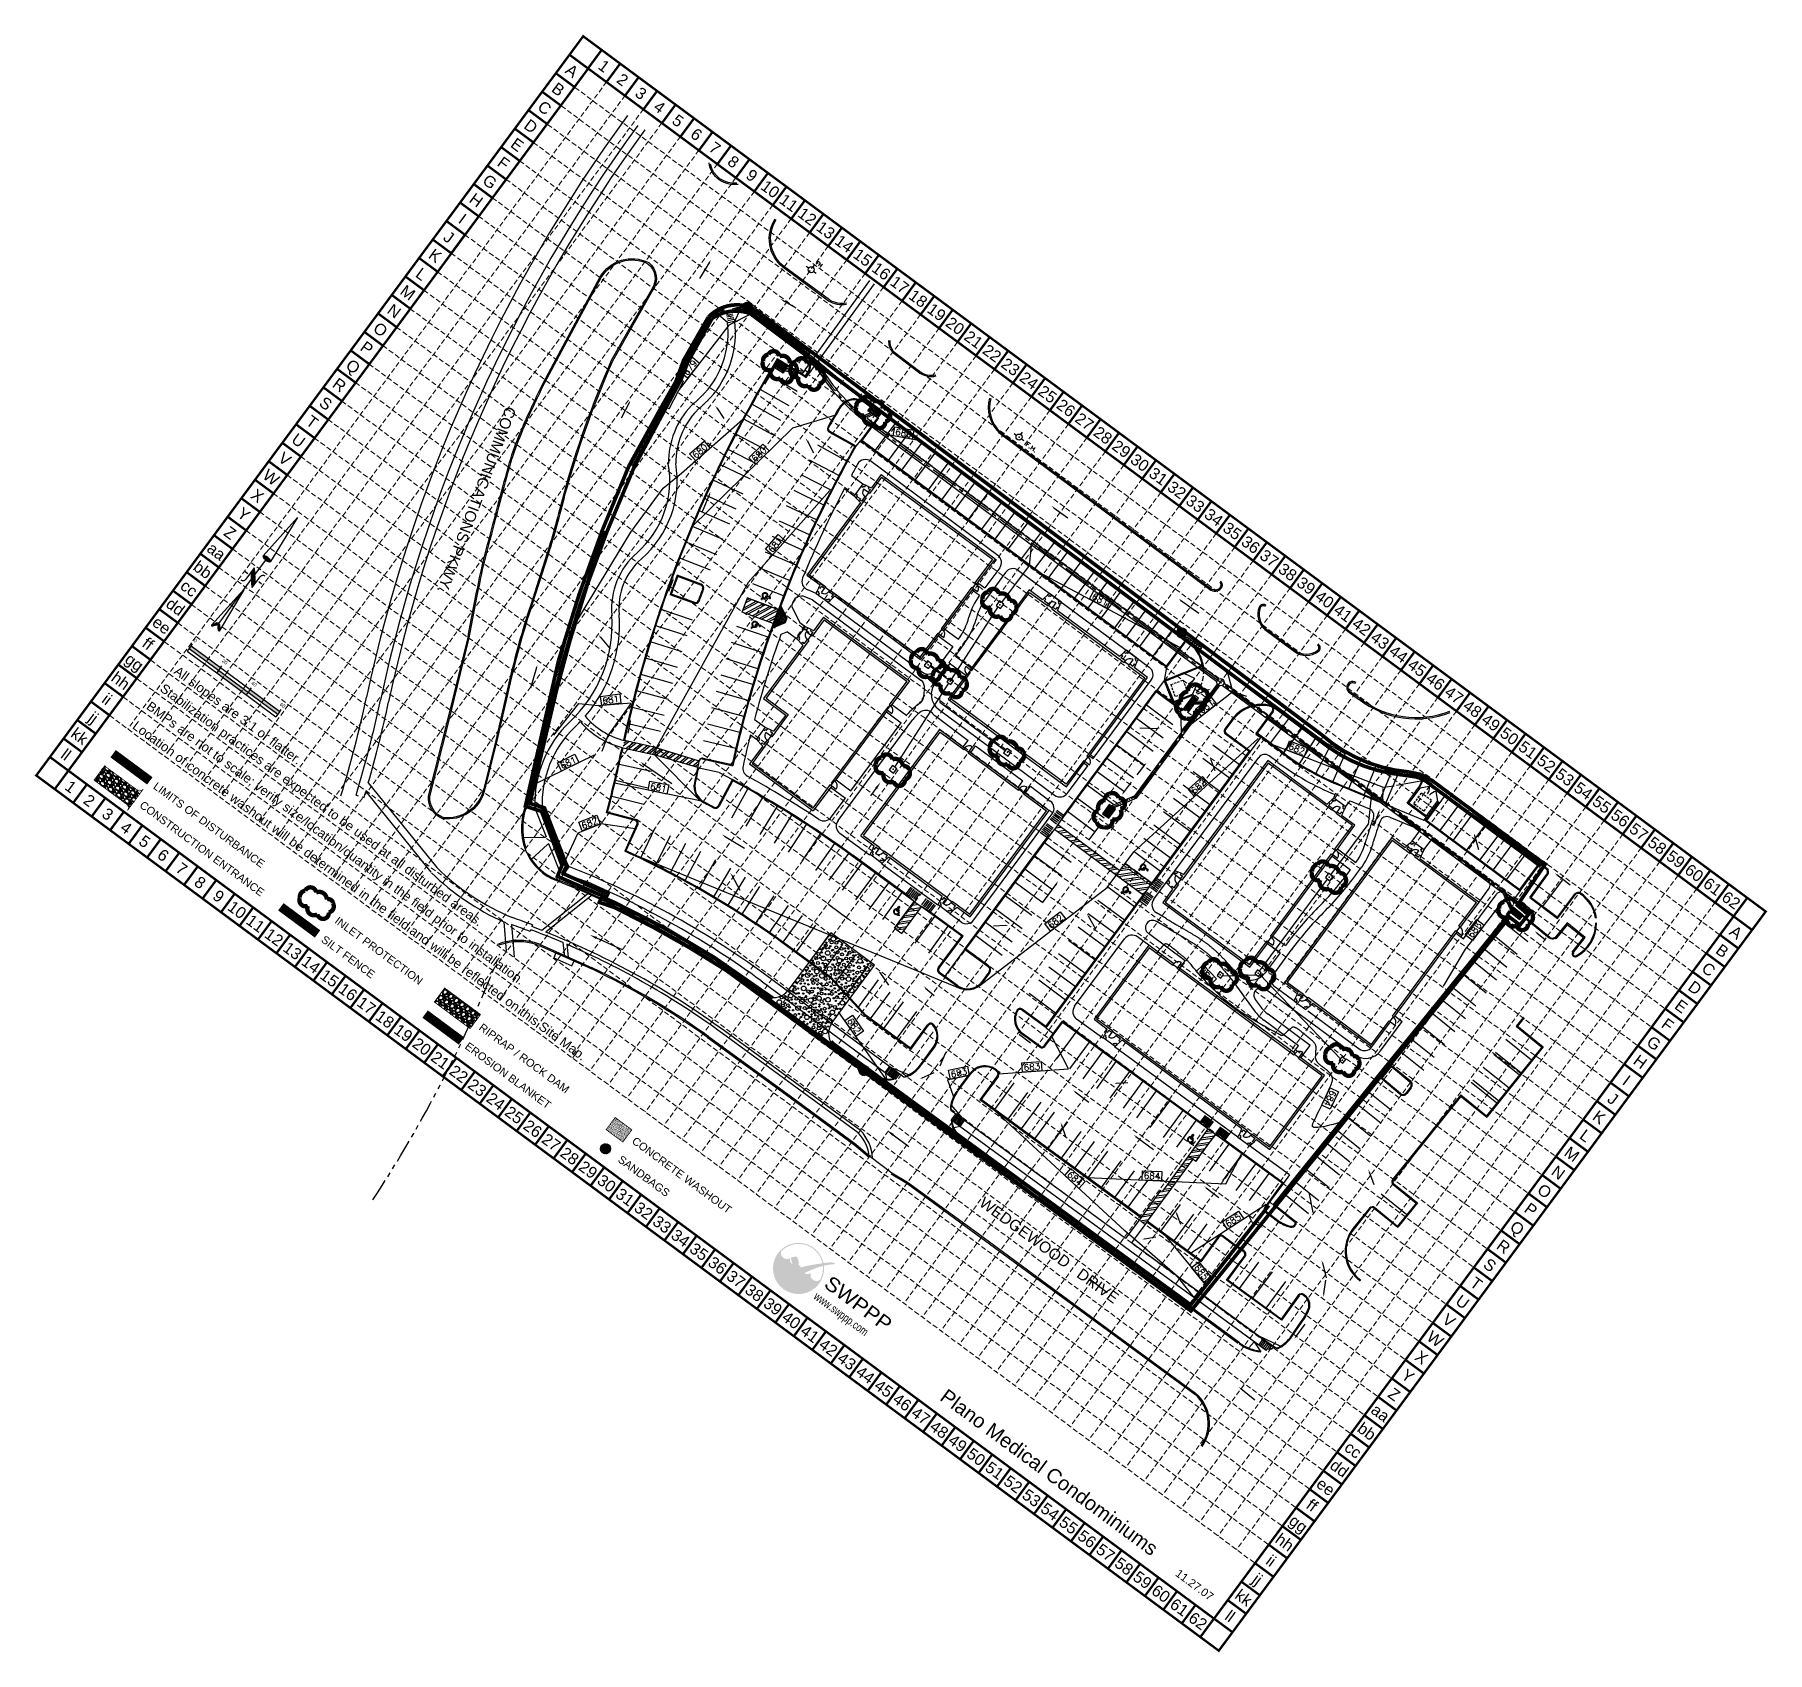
# Model space of a CAD drawing. Extents: x 4817 to 5759, y 4380 to 5259.
import ezdxf
from ezdxf.enums import TextEntityAlignment as Align

# ---------------------------------------------------------------- set-up
doc = ezdxf.new("R2010")
doc.units = 0
doc.header["$LTSCALE"] = 20
doc.header["$MEASUREMENT"] = 0
for name, pattern in [('ACAD_ISO02W100', [15, 12, -3]), ('BASE-SHEA$0$MPHAN', [1.575, 1.2, -0.075, 0.075, -0.075, 0.075, -0.075]), ('CENTER2', [1.125, 0.75, -0.125, 0.125, -0.125]), ('DASHED', [0.75, 0.5, -0.25]), ('DASHED2', [0.375, 0.25, -0.125]), ('HIDDEN', [0.375, 0.25, -0.125]), ('HIDDEN2', [0.1875, 0.125, -0.0625]), ('HIDDENS', [0.17, 0.12, -0.05]), ('PHANTOM2', [1.25, 0.625, -0.125, 0.125, -0.125, 0.125, -0.125]), ('ROW', [1.85, 1.25, -0.1, 0.15, -0.1, 0.15, -0.1])]:
    doc.linetypes.add(name, pattern=pattern)
doc.layers.get('0').update_dxf_attribs({"linetype": 'CONTINUOUS'})
doc.layers.get('DEFPOINTS').update_dxf_attribs({"linetype": 'CONTINUOUS'})
for name, color, linetype in [('A-CURB', 3, 'CONTINUOUS'), ('A-DUMPSTER', 2, 'CONTINUOUS'), ('A-GUT', 7, 'CONTINUOUS'), ('A-RAMP', 7, 'CONTINUOUS'), ('A-RAMP-ROW', 7, 'CONTINUOUS'), ('A-SAWCUT', 220, 'CONTINUOUS'), ('A-SIDEWALK', 2, 'CONTINUOUS'), ('A-SIDEWALK-ROW', 3, 'CONTINUOUS'), ('A-STRIP-HC', 7, 'CONTINUOUS'), ('A-STRIP-P', 7, 'HIDDEN'), ('A-SYMBOL-HC', 7, 'CONTINUOUS'), ('A_BLDG_CONC', 7, 'CONTINUOUS'), ('A_BLDG_DOOR', 7, 'CONTINUOUS'), ('A_BLDG_EXT', 3, 'CONTINUOUS'), ('A_BLDG_INT', 7, 'CONTINUOUS'), ('BASE', 7, 'CONTINUOUS'), ('BASE-CONC', 8, 'CONTINUOUS'), ('BASE-CTX4', 7, 'CONTINUOUS'), ('BASE-EP', 8, 'CONTINUOUS'), ('BASE-SHEA-BOUNDARY', 1, 'BASE-SHEA$0$MPHAN'), ('BASE-SHEA-CPCURB', 2, 'CONTINUOUS'), ('BASE-SHEA-CPSTRIPING', 7, 'HIDDEN'), ('BASE-SHEA-SIDEWALK', 8, 'DASHED2'), ('BASE-SWK', 8, 'CONTINUOUS'), ('BOUND_ADJ', 2, 'PHANTOM2'), ('CTX1', 3, 'CONTINUOUS'), ('ESMT', 7, 'HIDDEN2'), ('EX-LOT4R-CURB', 9, 'HIDDEN'), ('EX-LOT4R-STRIP', 8, 'HIDDEN'), ('EX_FH', 150, 'CONTINUOUS'), ('EX_INLET', 7, 'CONTINUOUS'), ('EX_SIDEWALK', 9, 'CONTINUOUS'), ('EX_STM_SEW', 8, 'HIDDEN'), ('GRID', 254, 'HIDDEN'), ('LEGEND', 7, 'CONTINUOUS'), ('LIMITS OF DISTURBANCE', 1, 'HIDDEN'), ('LOGO', 7, 'CONTINUOUS'), ('NARROW', 7, 'CONTINUOUS'), ('P_CONTOUR_FOOT', 40, 'CONTINUOUS'), ('P_INLET', 40, 'CONTINUOUS'), ('P_INT_INLET', 40, 'CONTINUOUS'), ('P_STM_SEW', 40, 'CONTINUOUS'), ('P_STM_SEW-INTERNAL', 40, 'DASHED'), ('P_STM_SEW_CL', 7, 'CENTER2'), ('PCONTOUR', 40, 'CONTINUOUS'), ('SILT FENCE', 200, 'CONTINUOUS'), ('TEXT', 2, 'CONTINUOUS'), ('X-BOUBD-ROW', 3, 'ROW'), ('X-GUTTER', 8, 'HIDDENS')]:
    doc.layers.add(name, color=color, linetype=linetype)
doc.styles.add('C80', font='SIMPLEX.shx', dxfattribs={"height": 3.2})
doc.styles.add("L200'", font='ARIAL.TTF', dxfattribs={"height": 0.001969})
doc.styles.add('LOGO1', font='ROCKEB.TTF', dxfattribs={"height": 25})
doc.styles.add('ROMAND', font='romand.shx', dxfattribs={"height": 2.25})
doc.styles.get("Standard").update_dxf_attribs({"font": 'ARIAL.TTF'})
pattern_1 = [(38.49833, (53.077, 4452.9596), (-1.8674756, 2.3478788), []), (38.49833, (54.482, 4452.7994), (-1.8674756, 2.3478788), [])]
pattern_2 = [(8.498333, (53.077, 4452.9596), (-0.443342, 2.9670605), []), (8.498333, (54.2137, 4452.1183), (-0.443342, 2.9670605), [])]
pattern_3 = [(8.498333, (53.0769, 4452.9596), (-0.14778064, 0.98902016), [])]

msp = doc.modelspace()

# ---------------------------------------------------------------- texts
at = {"color": 7}
for s, p in [('0', (4902.82, 4929.6)), ('20', (4918.23, 4918.56)), ('40', (4934.14, 4906.42)), ('60', (4949.71, 4894.91))]:
    msp.add_text(s, height=1.92, rotation=323.49833, dxfattribs=at).set_placement(p)
at = {"color": 7, "insert": (5312.94, 4523.65), "char_height": 7.7748, "width": 154.4014, "attachment_point": 1, "rotation": 323.49833}
msp.add_mtext('Plano Medical Condominiums', dxfattribs=at)
at = {"layer": 'BASE'}
for s, p in [('A', (5108.77, 5239.76)), ('1', (5126.26, 5242.37)), ('B', (5101.34, 5229.71)), ('2', (5136.3, 5234.93)), ('3', (5146.35, 5227.5)), ('C', (5093.9, 5219.66)), ('4', (5156.4, 5220.06)), ('D', (5086.47, 5209.61)), ('5', (5166.45, 5212.63)), ('E', (5079.03, 5199.57)), ('6', (5176.5, 5205.19)), ('7', (5186.54, 5197.76)), ('F', (5071.59, 5189.52)), ('8', (5196.59, 5190.32)), ('G', (5064.16, 5179.47)), ('9', (5206.64, 5182.89)), ('H', (5056.72, 5169.42)), ('10', (5216.69, 5175.45)), ('11', (5226.74, 5168.01)), ('12', (5236.78, 5160.58)), ('I', (5049.29, 5159.37)), ('13', (5246.83, 5153.14)), ('J', (5041.85, 5149.33)), ('14', (5256.88, 5145.71)), ('K', (5034.42, 5139.28)), ('15', (5266.93, 5138.27)), ('L', (5026.98, 5129.23)), ('16', (5276.98, 5130.84)), ('17', (5287.02, 5123.4)), ('M', (5019.55, 5119.18)), ('18', (5297.07, 5115.97)), ('N', (5012.11, 5109.13)), ('19', (5307.12, 5108.53)), ('O', (5004.67, 5099.09)), ('20', (5317.17, 5101.09)), ('21', (5327.22, 5093.66)), ('P', (4997.24, 5089.04)), ('22', (5337.26, 5086.22)), ('Q', (4989.8, 5078.99)), ('23', (5347.31, 5078.79)), ('R', (4982.37, 5068.94)), ('24', (5357.36, 5071.35)), ('S', (4974.93, 5058.89)), ('25', (5367.41, 5063.92)), ('26', (5377.46, 5056.48)), ('T', (4967.5, 5048.85)), ('27', (5387.5, 5049.05)), ('U', (4960.06, 5038.8)), ('28', (5397.55, 5041.61)), ('V', (4952.63, 5028.75)), ('29', (5407.6, 5034.17)), ('W', (4945.19, 5018.7)), ('30', (5417.65, 5026.74)), ('31', (5427.7, 5019.3)), ('32', (5437.74, 5011.87)), ('X', (4937.75, 5008.65)), ('33', (5447.79, 5004.43)), ('Y', (4930.32, 4998.61)), ('34', (5457.84, 4997)), ('35', (5467.89, 4989.56)), ('Z', (4922.88, 4988.56)), ('36', (5477.94, 4982.12)), ('aa', (4915.45, 4978.51)), ('37', (5487.98, 4974.69)), ('bb', (4908.01, 4968.46)), ('38', (5498.03, 4967.25)), ('cc', (4900.58, 4958.41)), ('39', (5508.08, 4959.82)), ('dd', (4893.14, 4948.37)), ('40', (5518.13, 4952.38)), ('41', (5528.18, 4944.95)), ('ee', (4885.7, 4938.32)), ('42', (5538.22, 4937.51)), ('ff', (4878.27, 4928.27)), ('43', (5548.27, 4930.08)), ('gg', (4870.83, 4918.22)), ('44', (5558.32, 4922.64)), ('45', (5568.37, 4915.2)), ('hh', (4863.4, 4908.17)), ('46', (5578.42, 4907.77)), ('ii', (4855.96, 4898.13)), ('47', (5588.46, 4900.33)), ('jj', (4848.53, 4888.08)), ('48', (5598.51, 4892.9)), ('kk', (4841.09, 4878.03)), ('49', (5608.56, 4885.46)), ('50', (5618.61, 4878.03)), ('ll', (4833.66, 4867.98)), ('51', (5628.66, 4870.59)), ('52', (5638.7, 4863.16)), ('1', (4836.27, 4850.5)), ('53', (5648.75, 4855.72)), ('54', (5658.8, 4848.28)), ('2', (4846.32, 4843.06)), ('55', (5668.85, 4840.85)), ('3', (4856.36, 4835.63)), ('56', (5678.9, 4833.41)), ('4', (4866.41, 4828.19)), ('57', (5688.94, 4825.98)), ('5', (4876.46, 4820.76)), ('6', (4886.51, 4813.32)), ('58', (5698.99, 4818.54)), ('59', (5709.04, 4811.11)), ('7', (4896.56, 4805.88)), ('60', (5719.09, 4803.67)), ('8', (4906.6, 4798.45)), ('61', (5729.14, 4796.24)), ('9', (4916.65, 4791.01)), ('10', (4926.7, 4783.58)), ('62', (5739.18, 4788.8)), ('11', (4936.75, 4776.14)), ('12', (4946.8, 4768.71)), ('A', (5741.8, 4771.32)), ('13', (4956.84, 4761.27)), ('B', (5734.36, 4761.27)), ('14', (4966.89, 4753.84)), ('15', (4976.94, 4746.4)), ('C', (5726.92, 4751.22)), ('16', (4986.99, 4738.96)), ('D', (5719.49, 4741.17)), ('17', (4997.04, 4731.53)), ('E', (5712.05, 4731.12)), ('18', (5007.08, 4724.09)), ('19', (5017.13, 4716.66)), ('F', (5704.62, 4721.08)), ('20', (5027.18, 4709.22)), ('G', (5697.18, 4711.03)), ('21', (5037.23, 4701.79)), ('H', (5689.75, 4700.98)), ('22', (5047.28, 4694.35)), ('I', (5682.31, 4690.93)), ('23', (5057.32, 4686.92)), ('24', (5067.37, 4679.48)), ('J', (5674.88, 4680.88)), ('25', (5077.42, 4672.04)), ('K', (5667.44, 4670.84)), ('26', (5087.47, 4664.61)), ('L', (5660, 4660.79)), ('27', (5097.52, 4657.17)), ('M', (5652.57, 4650.74)), ('28', (5107.56, 4649.74)), ('29', (5117.61, 4642.3)), ('30', (5127.66, 4634.87)), ('N', (5645.13, 4640.69)), ('31', (5137.71, 4627.43)), ('O', (5637.7, 4630.64)), ('32', (5147.76, 4620)), ('33', (5157.8, 4612.56)), ('P', (5630.26, 4620.6)), ('34', (5167.85, 4605.12)), ('Q', (5622.83, 4610.55)), ('35', (5177.9, 4597.69)), ('R', (5615.39, 4600.5)), ('36', (5187.95, 4590.25)), ('S', (5607.96, 4590.45)), ('37', (5198, 4582.82)), ('38', (5208.04, 4575.38)), ('T', (5600.52, 4580.4)), ('39', (5218.09, 4567.95)), ('U', (5593.08, 4570.36)), ('40', (5228.14, 4560.51)), ('V', (5585.65, 4560.31)), ('41', (5238.19, 4553.08)), ('W', (5578.21, 4550.26)), ('42', (5248.24, 4545.64)), ('43', (5258.28, 4538.2)), ('X', (5570.78, 4540.21)), ('44', (5268.33, 4530.77)), ('Y', (5563.34, 4530.16)), ('45', (5278.38, 4523.33)), ('Z', (5555.91, 4520.12)), ('46', (5288.43, 4515.9)), ('aa', (5548.47, 4510.07)), ('47', (5298.48, 4508.46)), ('48', (5308.52, 4501.03)), ('bb', (5541.04, 4500.02)), ('49', (5318.57, 4493.59)), ('50', (5328.62, 4486.15)), ('cc', (5533.6, 4489.97)), ('51', (5338.67, 4478.72)), ('52', (5348.72, 4471.28)), ('dd', (5526.16, 4479.92)), ('53', (5358.76, 4463.85)), ('ee', (5518.73, 4469.88)), ('54', (5368.81, 4456.41)), ('ff', (5511.29, 4459.83)), ('55', (5378.86, 4448.98)), ('gg', (5503.86, 4449.78)), ('56', (5388.91, 4441.54)), ('57', (5398.96, 4434.11)), ('hh', (5496.42, 4439.73)), ('58', (5409, 4426.67)), ('ii', (5488.99, 4429.68)), ('59', (5419.05, 4419.23)), ('jj', (5481.55, 4419.64)), ('60', (5429.1, 4411.8)), ('kk', (5474.12, 4409.59)), ('61', (5439.15, 4404.36)), ('62', (5449.2, 4396.93)), ('ll', (5466.68, 4399.54))]:
    msp.add_text(s, height=6.25, rotation=323.49833, dxfattribs=at).set_placement(p, align=Align.MIDDLE_CENTER)
at = {"layer": 'BASE', "color": 7, "style": "L200'"}
for s, p in [('All slopes are 3:1 or flatter.', (4891.85, 4912.35)), ('Stabilization practices are expected to be used at all disturbed areas.', (4884.31, 4902.89)), ('BMPs are not to scale; verify size/location/quantity in the field prior to installation.', (4876.89, 4893.22)), ('Location of concrete washout will be determined in the field and will be reflected on this Site Map.', (4869.34, 4882.56))]:
    msp.add_text(s, height=5.0693, rotation=323.49833, dxfattribs=at).set_placement(p)
at = {"layer": 'BASE'}
msp.add_text('11.27.07', height=4.375, rotation=323.49833, dxfattribs=at).set_placement((5446.09, 4414.79), align=Align.CENTER)
at = {"layer": 'BASE-CTX4'}
for s, rotation, p in [('COMMUNICATIONS PKWY.', 249.46152, (5054.16, 5007.48)), ('WEDGEWOOD   DRIVE', 323.80194, (5366.56, 4596.13))]:
    msp.add_text(s, height=6, rotation=rotation, dxfattribs=at).set_placement(p, align=Align.CENTER)
at = {"layer": 'EX_FH', "color": 7, "style": 'C80'}
msp.add_text('FH', height=2, rotation=323.49833, dxfattribs=at).set_placement((5241.29, 5134.83))
at = {"layer": 'EX_FH', "color": 7, "style": 'C80', "width": 1.1}
msp.add_text('F.H.', height=2.4, rotation=323.49833, dxfattribs=at).set_placement((5355.16, 5036.17))
at = {"layer": 'LEGEND', "style": "L200'"}
for s, height, p in [('LIMITS OF DISTURBANCE', 4.2624, (4880.68, 4849.87)), ('CONSTRUCTION ENTRANCE', 4.2624, (4873.23, 4839.65)), ('INLET PROTECTION', 4.2624, (4979.41, 4776.77)), ('SILT FENCE', 4.262, (4972, 4766.53)), ('RIPRAP / ROCK DAM', 4.2624, (5057.76, 4718.76)), ('EROSION BLANKET ', 4.2624, (5050.17, 4708.52)), ('CONCRETE WASHOUT', 4.2624, (5140.98, 4657.05)), ('SANDBAGS', 4.262, (5133.36, 4646.94))]:
    msp.add_text(s, height=height, rotation=323.49833, dxfattribs=at).set_placement(p)
at = {"layer": 'PCONTOUR', "color": 35, "style": 'ROMAND'}
for s, rotation, p in [('679', 51.3375, (5173, 5078.33, 679)), ('680', 349.88572, (5289.12, 5042.85)), ('680', 41.35146, (5178.36, 5033.05)), ('680', 44.52318, (5210.54, 5031.2)), ('681', 48.36013, (5219.43, 4981.99)), ('681', 331.91322, (5395.99, 4952.33)), ('681', 7.45314, (5129.86, 4897.77)), ('681', 38.09275, (5453.69, 4894.12)), ('682', 338.89101, (5502.94, 4871.12)), ('681', 26.10651, (5106.76, 4863.55)), ('682', 42.32664, (5449.49, 4850.66)), ('681', 348.35797, (5155.79, 4850.05)), ('682', 21.2978, (5118.33, 4830.71)), ('682', 37.58232, (5371.71, 4777.25)), ('683', 52.41898, (5599.67, 4772.64)), ('684', 313.64755, (5453.76, 4748.06)), ('682', 305.28765, (5262.26, 4720.51)), ('683', 12.01516, (5319.2, 4694.95)), ('683', 4.07558, (5358.9, 4698.18)), ('684', 244.67095, (5521.06, 4681.04)), ('684', 317.31766, (5382.31, 4637.48)), ('684', 357.29051, (5424.24, 4638.95)), ('685', 33.00725, (5468.33, 4614.76)), ('685', 308.76163, (5451.02, 4586.55))]:
    msp.add_text(s, height=3.5, rotation=rotation, dxfattribs=at).set_placement(p, align=Align.MIDDLE)

# ---------------------------------------------------------------- blocks, each defined once
blk = doc.blocks.new('BASE-SHEA$0$HC')
for p, q in [((36, 88), (36, 93)), ((40, 79), (37, 114)), ((64, 79), (40, 79)), ((43, 108), (44, 93)), ((61, 93), (44, 93)), ((45, 88), (45, 84)), ((61, 88), (45, 88)), ((67, 84), (45, 84)), ((61, 88), (61, 93)), ((74, 54), (64, 79)), ((67, 61), (64, 68)), ((77, 60), (67, 84)), ((86, 58), (74, 54)), ((84, 63), (77, 60)), ((86, 58), (84, 63))]:
    blk.add_line(p, q)
for centre, radius, start, end in [((46, 72), 23.8, 116.1872, 332.1153), ((46, 72), 18.7, 122.4297, 347.4422), ((44, 114), 6.46, 263.0201, 184.9956)]:
    blk.add_arc(centre, radius, start, end)
blk = doc.blocks.new('North Arrow')
at = {"layer": 'NARROW'}
for p, q in [((0, 0), (22.36, 2)), ((0, 0), (22.33, -2.02)), ((28.77, -2.09), (34.02, 2.32)), ((36.18, 2.33), (30.46, 2.33)), ((36.16, 2.32), (31.04, -2.09)), ((32.43, 3.06), (32.43, 4.63)), ((39.1, 0.01), (59.96, 2.11)), ((31.2, -0.05), (21.66, -0.05)), ((21.66, -0.05), (21.66, -0.05)), ((28.77, -2.09), (34.95, -2.09)), ((32.43, -4.26), (32.43, -2.8)), ((57.45, -0.05), (33.41, -0.05)), ((59.83, -2.14), (39.04, -0.01)), ((57.69, -0.03), (57.77, -0.01)), ((57.77, -0.05), (57.69, -0.03))]:
    blk.add_line(p, q, dxfattribs=at)
blk.add_lwpolyline([(22.36, -2.03), (22.59, -1.93, 0.091577), (22.87, -1.44, 0.048306), (23.03, -0.75), (23.07, -0.01), (23.01, 0.82, 0.048306), (22.87, 1.42, 0.091577), (22.59, 1.91), (22.36, 2.01), (22.14, 1.91, 0.091577), (21.86, 1.42, 0.048306), (21.72, 0.82), (21.66, -0.01), (21.72, -0.83, 0.048306), (21.86, -1.44, 0.091577), (22.14, -1.93)], format="xyb", close=True, dxfattribs=at)
for points in [[(57.46, -0.03), (57.44, 0.08, -0.066818), (57.67, 0.47, -0.03073), (58.01, 0.84), (58.52, 1.29), (59.07, 1.7, -0.03073), (59.5, 1.95, -0.066818), (59.93, 2.1), (60.04, 2.06)], [(60.04, 2.06), (60.05, 1.95, -0.066818), (59.82, 1.56, -0.03073), (59.43, 1.14), (58.97, 0.74), (58.42, 0.33, -0.03073), (57.99, 0.08, -0.036692), (57.76, -0.02)], [(57.46, -0.04), (57.44, -0.15, 0.066818), (57.67, -0.54, 0.03073), (58.01, -0.9), (58.52, -1.36), (59.07, -1.77, 0.03073), (59.5, -2.02, 0.066818), (59.93, -2.17), (60.04, -2.13)], [(60.04, -2.13), (60.05, -2.01, 0.066818), (59.82, -1.63, 0.03073), (59.43, -1.2), (58.97, -0.8), (58.42, -0.4, 0.03073), (57.99, -0.15, 0.036692), (57.76, -0.05)]]:
    blk.add_lwpolyline(points, format="xyb", dxfattribs=at)
for centre, start, end in [((30.46, 3.86), 178.8769, 270), ((34.95, -3.62), 358.8769, 90)]:
    blk.add_arc(centre, 1.53, start, end, dxfattribs=at)
for points in [[(23.03, -0.76), (21.67, -0.05), (23.07, -0.05), (21.72, 0.82)], [(23.07, -0.05), (21.72, 0.82), (23.02, 0.75), (21.85, 1.42)], [(23.02, 0.75), (21.85, 1.42), (22.87, 1.44), (22.14, 1.91)], [(22.87, 1.44), (22.14, 1.91), (22.59, 1.91), (22.36, 2)], [(31.05, -2.09), (36.15, 2.36), (28.75, -2.06), (34.01, 2.36)], [(57.44, 0.08), (57.7, -0.01), (57.5, 0.21), (57.77, -0.01)], [(57.45, -0.04), (57.69, -0.02), (57.44, 0.08), (57.7, -0.01)], [(57.5, 0.21), (57.77, -0.01), (57.6, 0.39), (57.94, 0.06)], [(57.6, 0.39), (57.94, 0.06), (57.68, 0.5), (58.07, 0.13)], [(57.68, 0.5), (58.07, 0.13), (57.84, 0.66), (58.29, 0.26)], [(57.84, 0.66), (58.29, 0.26), (58.03, 0.86), (58.52, 0.41)], [(58.03, 0.86), (58.52, 0.41), (58.26, 1.07), (58.73, 0.57)], [(58.26, 1.07), (58.73, 0.57), (58.52, 1.3), (59.05, 0.81)], [(58.52, 1.3), (59.05, 0.81), (58.7, 1.42), (59.26, 0.99)], [(59.26, 1), (58.69, 1.42), (59.45, 1.15), (59, 1.65)], [(59.45, 1.15), (59, 1.65), (59.62, 1.34), (59.28, 1.82)], [(59.62, 1.34), (59.28, 1.82), (59.81, 1.55), (59.49, 1.95)], [(59.81, 1.55), (59.49, 1.95), (59.93, 1.73), (59.69, 2.04)], [(59.93, 1.73), (59.69, 2.04), (60.05, 1.94), (59.93, 2.1)], [(60.05, 1.94), (59.93, 2.1), (60.04, 2.06)], [(22.87, -1.44), (21.72, -0.87), (23.03, -0.76), (21.67, -0.05)], [(22.58, -1.93), (21.86, -1.45), (22.87, -1.44), (21.72, -0.87)], [(22.36, -2.01), (22.14, -1.93), (22.58, -1.93), (21.86, -1.45)], [(57.44, -0.14), (57.69, -0.02), (57.45, -0.04), (57.69, -0.02)], [(57.46, -0.19), (57.7, -0.03), (57.44, -0.14), (57.69, -0.02)], [(57.53, -0.33), (57.76, -0.05), (57.46, -0.19), (57.7, -0.03)], [(57.63, -0.48), (57.9, -0.1), (57.53, -0.33), (57.76, -0.05)], [(57.78, -0.66), (58.09, -0.2), (57.63, -0.48), (57.9, -0.1)], [(57.97, -0.87), (58.34, -0.35), (57.78, -0.66), (58.09, -0.2)], [(58.24, -1.11), (58.61, -0.54), (57.97, -0.87), (58.34, -0.35)], [(58.61, -1.43), (58.93, -0.77), (58.24, -1.11), (58.61, -0.54)], [(58.91, -1.64), (59.2, -1), (58.61, -1.43), (58.93, -0.77)], [(59.12, -1.79), (59.57, -1.36), (58.92, -1.65), (59.2, -1.01)], [(59.35, -1.93), (59.81, -1.62), (59.12, -1.79), (59.57, -1.36)], [(59.54, -1.32), (59.41, -1.18), (59.21, -1.01)], [(59.58, -2.05), (59.93, -1.79), (59.35, -1.93), (59.81, -1.62)], [(59.78, -2.13), (60.05, -2.01), (59.58, -2.05), (59.93, -1.79)], [(59.92, -2.17), (60.04, -2.13), (59.78, -2.13), (60.05, -2.01)]]:
    blk.add_solid(points, dxfattribs=at)
blk = doc.blocks.new('new logo')
at = {"layer": 'LOGO'}
h = blk.add_hatch(color=170, dxfattribs=at)
h.paths.add_polyline_path([(67.4, 44.1), (66.8, 44.7), (66.3, 45.2), (66, 45.8), (65.5, 46.4), (65.1, 47.2), (64.7, 47.9), (64.4, 48.5), (64.2, 49), (63.9, 49.6), (63.7, 50.1), (63.3, 51), (62.9, 52), (62.6, 52.8), (62.4, 53.3), (62.2, 53.7), (62.1, 54.2), (61.9, 54.7), (61.7, 55.2), (61.5, 55.7), (61.3, 56.3), (61, 56.8), (60.8, 57.4), (60.5, 57.9), (60.2, 58.5), (60, 59.1), (59.7, 59.6), (59.3, 60.2), (59, 60.8), (58.7, 61.3), (58.3, 61.9), (58, 62.4), (57.6, 62.9), (57.3, 63.4), (56.9, 63.9), (56.6, 64.3), (56.3, 64.7), (55.9, 65.1), (55.6, 65.5), (55.2, 65.9), (54.9, 66.2), (54, 66.2), (52.9, 66.3), (52, 66.5), (51.5, 66.6), (50.9, 66.8), (50.3, 67), (49.4, 67.4), (48.3, 67.9), (47.3, 68.6), (46.5, 69.3), (45.7, 70), (45, 70.8), (44.4, 71.5), (44, 72.2), (43.6, 72.7), (43.4, 72.9), (43.2, 73.2), (43.1, 73.4), (43, 73.5), (42.8, 73.7), (42.7, 73.7), (42.7, 73.8), (42.6, 73.8), (42.5, 73.7), (42.5, 73.6), (42.4, 73.5), (42.4, 73.4), (42.3, 73.2), (42.2, 72.8), (42, 72.1), (41.7, 71.5), (41.4, 70.9), (41, 70.3), (40.5, 69.8), (40, 69.2), (39.4, 68.7), (38.8, 68.2), (38.1, 67.7), (37.3, 67.3), (36.5, 66.9), (35.7, 66.6), (34.9, 66.3), (34, 66.1), (33, 66), (31.9, 65.9), (30.8, 65.9), (29.6, 65.9), (28.6, 66), (27.6, 66.1), (26.7, 66.4), (25.8, 66.7), (25, 67.1), (24.1, 67.6), (23.2, 68.2), (22.4, 68.9), (21.8, 69.5), (21.4, 69.9), (21, 70.4), (20.6, 70.9), (20.2, 71.5), (19.9, 72.1), (19.5, 72.9), (19.2, 73.8), (18.9, 74.8, -0.595729), (106.3, 106.8), (107, 107.5), (107.5, 108), (108.1, 108.6, 37.93689), (112.3, 104.5), (112.1, 104.2), (111.6, 103.7), (111.1, 103.1), (110.6, 102.5, -0.146449), (123.6, 75), (123.3, 74.5), (123.1, 74), (122.9, 73.5), (122.8, 73.1), (122.5, 72.4), (122.2, 71.7), (121.9, 71.1), (121.5, 70.5), (121.1, 70), (120.7, 69.5), (120.2, 69), (119.6, 68.6), (119, 68.1), (118.4, 67.7), (117.8, 67.4), (117.1, 67), (116.5, 66.7), (115.8, 66.5), (115, 66.3), (114.3, 66.1), (113.5, 66), (112.7, 65.9), (111.9, 65.8), (111.1, 65.8), (110.3, 65.8), (109.4, 65.9), (108.6, 66), (107.7, 66.2), (106.8, 66.4), (105.9, 66.7), (105.1, 67.1), (104.3, 67.5), (103.5, 68), (102.8, 68.6), (102.1, 69.3), (101.4, 70), (100.8, 70.7), (100.2, 71.4), (99.8, 72), (99.5, 72.5), (99.4, 72.8), (99.3, 73), (99.1, 73.2), (99, 73.4), (98.9, 73.5), (98.8, 73.6), (98.7, 73.6), (98.6, 73.6), (98.5, 73.5), (98.4, 73.4), (98.4, 73.3), (98.3, 73.2), (98.2, 73), (98.1, 72.8), (97.8, 72.4), (97.4, 71.8), (96.9, 71.1), (96.4, 70.5), (95.9, 70.1), (95.4, 69.6), (94.8, 69.1), (94.2, 68.6), (93.5, 68.2), (92.8, 67.7), (91.9, 67.3), (91, 66.9), (90.1, 66.6), (89.4, 66.4), (88.6, 66.2), (87.8, 66.1), (87.6, 65.6), (87.4, 65.1), (87.1, 64.4), (86.9, 63.8), (86.6, 63), (86.3, 62.2), (85.9, 61.3), (85.6, 60.4), (85.3, 59.5), (84.9, 58.6), (84.6, 57.7), (84.2, 56.7), (83.9, 55.8), (83.5, 54.9), (83.2, 54), (82.9, 53.2), (82.6, 52.4), (82.3, 51.6), (82.1, 51), (81.9, 50.3), (81.6, 49.8), (81.3, 48.9), (80.9, 48.1), (80.5, 47.3), (80.1, 46.6), (79.6, 45.9), (79.1, 45.4), (78.6, 44.8), (78.1, 44.3), (77.6, 43.9), (77, 43.5), (76.5, 43.1), (75.9, 42.8), (75.3, 42.6), (74.6, 42.3), (73.7, 42.1), (73, 41.9), (72.2, 41.9), (71.6, 42), (70.9, 42.2), (70.1, 42.5), (69.4, 42.8), (68.7, 43.1), (68, 43.5)])
h.paths.add_polyline_path([(71.8, 72), (70.7, 73.9), (70.1, 75.2), (69.7, 74.3), (68.7, 72.6), (67.9, 71.7), (67.9, 71.5), (68.1, 71.2), (68.3, 71), (68.4, 70.8), (68.5, 70.6), (68.7, 70.4), (68.8, 70.2), (68.9, 70.1), (69, 70), (69.1, 69.8), (69.3, 69.7), (69.4, 69.7), (69.5, 69.6), (69.6, 69.5), (69.7, 69.5), (69.8, 69.4), (69.9, 69.4), (70.1, 69.3), (70.2, 69.3), (70.3, 69.2), (70.4, 69.2), (70.5, 69.2), (70.6, 69.2), (70.8, 69.2), (70.9, 69.2), (71, 69.2), (71.1, 69.2), (71.2, 69.2), (71.3, 69.2), (71.4, 69.2), (71.5, 69.2), (71.6, 69.2), (71.7, 69.3), (71.8, 69.3), (71.9, 69.3), (72, 69.4), (72.1, 69.5), (72.2, 69.5), (72.3, 69.6), (72.5, 69.6), (72.6, 69.7), (72.7, 69.8), (72.8, 69.9), (72.9, 70), (73, 70.1), (73.1, 70.2), (73.2, 70.3), (73.3, 70.4), (72.5, 71.1)], flags=17)
blk.add_hatch(color=240, dxfattribs=at).paths.add_polyline_path([(117.7, 117.3), (118.9, 118.2), (119.8, 118.9), (120.6, 119.5), (121.3, 119.9), (121.9, 120.3), (122.4, 120.6), (122.8, 120.9), (123.1, 121.1), (123.4, 121.3), (123.7, 121.4), (124, 121.6), (124.2, 121.7), (124.4, 121.8), (124.6, 121.9), (124.8, 121.9), (125, 122), (125.2, 122.1), (125.4, 122.2), (125.6, 122.2), (125.8, 122.3), (125.9, 122.4), (126.1, 122.4), (126.3, 122.5), (126.4, 122.5), (126.6, 122.6), (126.7, 122.6), (126.8, 122.7), (126.9, 122.7), (127.1, 122.7), (127.2, 122.8), (127.3, 122.8), (127.4, 122.8), (127.5, 122.8), (127.6, 122.8), (127.7, 122.8), (127.8, 122.8), (127.9, 122.8), (128, 122.8), (128.1, 122.8), (128.1, 122.8), (128.2, 122.8), (128.3, 122.8), (128.4, 122.8), (128.4, 122.7), (128.5, 122.7), (128.5, 122.7), (128.6, 122.7), (128.6, 122.6), (128.7, 122.6), (128.7, 122.6), (128.7, 122.5), (128.7, 122.5), (128.8, 122.4), (128.8, 122.4), (128.8, 122.3), (128.8, 122.3), (128.8, 122.2), (128.8, 122.1), (128.8, 122.1), (128.8, 122), (128.8, 121.9), (128.8, 121.8), (128.8, 121.8), (128.8, 121.7), (128.8, 121.6), (128.7, 121.5), (128.7, 121.4), (128.7, 121.3), (128.6, 121.3), (128.6, 121.2), (128.5, 121.1), (128.4, 121), (128.4, 120.8), (128.3, 120.7), (128.2, 120.6), (128.1, 120.4), (128, 120.3), (127.8, 120.1), (127.7, 120), (127.6, 119.8), (127.4, 119.6), (127.3, 119.4), (127.1, 119.2), (126.8, 119), (126.6, 118.8), (126.3, 118.5), (125.9, 118.2), (125.5, 117.9), (125.1, 117.5), (124.6, 117), (124, 116.6), (123.5, 116.1), (122.9, 115.6), (122.3, 115.1), (121.7, 114.5), (121.1, 114), (120.6, 113.5), (120, 113), (119.5, 112.5), (119, 112), (118.5, 111.5), (118, 111), (117.5, 110.5), (117, 109.9), (116.5, 109.4), (116, 108.8), (115.5, 108.3), (115, 107.7), (114.5, 107.1), (114, 106.6), (113.5, 106), (113, 105.4), (112.5, 104.8), (112.1, 104.2), (111.6, 103.7), (111.1, 103.1), (110.6, 102.4), (110.1, 101.8), (109.6, 101.1), (109, 100.4), (108.5, 99.7), (107.9, 98.9), (107.3, 98.1), (106.7, 97.3), (106, 96.4), (105.4, 95.6), (104.8, 94.7), (104.2, 93.9), (103.6, 93.1), (103.1, 92.3), (102.5, 91.5), (102, 90.6), (101.4, 89.8), (100.9, 89), (100.3, 88.2), (99.8, 87.3), (99.2, 86.5), (98.6, 85.6), (98.1, 84.7), (97.5, 83.8), (96.9, 82.9), (96.4, 82), (95.9, 81.1), (95.4, 80.3), (94.9, 79.5), (94.5, 78.7), (94, 78), (93.6, 77.2), (93.2, 76.5), (92.8, 75.8), (92.4, 75), (92, 74.3), (91.6, 73.5), (91.2, 72.8), (90.8, 72), (90.4, 71.3), (90, 70.6), (89.6, 69.9), (89.3, 69.3), (89, 68.7), (88.8, 68.2), (88.5, 67.7), (88.3, 67.3), (88.1, 66.9), (88, 66.5), (87.8, 66.1), (87.6, 65.6), (87.4, 65.1), (87.1, 64.4), (86.9, 63.8), (86.6, 63), (86.3, 62.2), (85.9, 61.3), (85.6, 60.4), (85.3, 59.5), (84.9, 58.6), (84.6, 57.7), (84.2, 56.7), (83.9, 55.8), (83.5, 54.9), (83.2, 54), (82.9, 53.2), (82.6, 52.4), (82.3, 51.6), (82.1, 51), (81.9, 50.3), (81.6, 49.8), (81.4, 49.2), (81.2, 48.7), (81, 48.3), (80.8, 47.9), (80.6, 47.5), (80.4, 47.1), (80.2, 46.7), (80, 46.4), (79.7, 46.1), (79.5, 45.8), (79.2, 45.5), (79, 45.2), (78.7, 44.9), (78.5, 44.7), (78.2, 44.4), (78, 44.2), (77.7, 44), (77.4, 43.8), (77.2, 43.6), (76.9, 43.4), (76.6, 43.2), (76.3, 43), (76, 42.9), (75.7, 42.7), (75.5, 42.6), (75.2, 42.5), (74.9, 42.4), (74.6, 42.3), (74.3, 42.2), (74, 42.1), (73.8, 42.1), (73.5, 42), (73.2, 42), (73, 41.9), (72.7, 41.9), (72.5, 41.9), (72.2, 41.9), (72, 42), (71.8, 42), (71.5, 42.1), (71.3, 42.1), (71.1, 42.2), (70.8, 42.2), (70.6, 42.3), (70.4, 42.4), (70.1, 42.5), (69.9, 42.6), (69.6, 42.7), (69.4, 42.8), (69.2, 42.9), (68.9, 43), (68.7, 43.1), (68.5, 43.2), (68.2, 43.4), (68, 43.6), (67.8, 43.7), (67.6, 43.9), (67.4, 44.1), (67.2, 44.3), (67, 44.5), (66.8, 44.7), (66.6, 44.9), (66.5, 45.1), (66.3, 45.4), (66.1, 45.6), (65.9, 45.9), (65.7, 46.2), (65.4, 46.6), (65.2, 47), (65, 47.4), (64.7, 47.9), (64.4, 48.5), (64.2, 49), (63.9, 49.6), (63.7, 50.1), (63.4, 50.7), (63.2, 51.3), (63, 51.8), (62.8, 52.3), (62.6, 52.8), (62.4, 53.3), (62.2, 53.7), (62.1, 54.2), (61.9, 54.7), (61.7, 55.2), (61.5, 55.7), (61.3, 56.3), (61, 56.8), (60.8, 57.4), (60.5, 57.9), (60.2, 58.5), (60, 59.1), (59.7, 59.6), (59.3, 60.2), (59, 60.8), (58.7, 61.3), (58.3, 61.9), (58, 62.4), (57.6, 62.9), (57.3, 63.4), (56.9, 63.9), (56.6, 64.3), (56.3, 64.7), (55.9, 65.1), (55.6, 65.5), (55.2, 65.9), (54.9, 66.3), (54.5, 66.6), (54.1, 67), (53.7, 67.4), (53.3, 67.8), (52.8, 68.1), (52.4, 68.5), (51.9, 68.9), (51.4, 69.3), (50.9, 69.7), (50.5, 70), (50, 70.4), (49.5, 70.8), (49.1, 71.1), (48.7, 71.5), (48.2, 71.8), (47.8, 72.1), (47.5, 72.4), (47.1, 72.7), (46.8, 72.9), (46.6, 73.1), (46.3, 73.3), (46.1, 73.5), (45.9, 73.6), (45.7, 73.8), (45.6, 73.9), (45.5, 74), (45.3, 74.2), (45.2, 74.3), (45.1, 74.4), (45, 74.6), (45, 74.7), (44.9, 74.8), (44.8, 75), (44.8, 75.1), (44.8, 75.2), (44.7, 75.4), (44.7, 75.5), (44.7, 75.7), (44.7, 75.8), (44.7, 76), (44.7, 76.1), (44.7, 76.3), (44.8, 76.4), (44.8, 76.6), (44.9, 76.7), (44.9, 76.9), (45, 77.1), (45.1, 77.2), (45.2, 77.4), (45.3, 77.6), (45.4, 77.8), (45.6, 78), (45.7, 78.2), (45.9, 78.5), (46.1, 78.7), (46.3, 79), (46.6, 79.3), (46.8, 79.5), (47.1, 79.8), (47.3, 80.1), (47.6, 80.4), (47.9, 80.7), (48.2, 81), (48.5, 81.3), (48.8, 81.6), (49.2, 81.9), (49.5, 82.2), (49.8, 82.5), (50.1, 82.7), (50.4, 83), (50.7, 83.2), (51, 83.4), (51.2, 83.6), (51.5, 83.8), (51.7, 83.9), (51.9, 84.1), (52.1, 84.2), (52.2, 84.3), (52.4, 84.4), (52.5, 84.5), (52.7, 84.5), (52.8, 84.6), (53, 84.6), (53.1, 84.6), (53.2, 84.7), (53.3, 84.7), (53.5, 84.7), (53.6, 84.7), (53.7, 84.7), (53.8, 84.7), (54, 84.7), (54.1, 84.6), (54.2, 84.6), (54.3, 84.5), (54.5, 84.5), (54.6, 84.4), (54.7, 84.4), (54.9, 84.3), (55, 84.2), (55.2, 84.1), (55.3, 84.1), (55.5, 84), (55.7, 83.9), (55.9, 83.7), (56.1, 83.6), (56.4, 83.4), (56.7, 83.2), (57, 83), (57.3, 82.8), (57.7, 82.5), (58, 82.3), (58.4, 82), (58.8, 81.7), (59.2, 81.4), (59.6, 81.1), (60, 80.8), (60.4, 80.5), (60.8, 80.2), (61.2, 79.9), (61.5, 79.6), (61.9, 79.3), (62.3, 78.9), (62.6, 78.6), (63, 78.3), (63.3, 77.9), (63.7, 77.5), (64, 77.2), (64.3, 76.8), (64.6, 76.4), (64.9, 76), (65.2, 75.6), (65.5, 75.2), (65.8, 74.8), (66.1, 74.4), (66.4, 74), (66.7, 73.6), (66.9, 73.2), (67.2, 72.8), (67.4, 72.5), (67.6, 72.1), (67.8, 71.8), (67.9, 71.5), (68.1, 71.2), (68.3, 71), (68.4, 70.8), (68.5, 70.6), (68.7, 70.4), (68.8, 70.2), (68.9, 70.1), (69, 70), (69.1, 69.8), (69.3, 69.7), (69.4, 69.7), (69.5, 69.6), (69.6, 69.5), (69.7, 69.5), (69.8, 69.4), (69.9, 69.4), (70.1, 69.3), (70.2, 69.3), (70.3, 69.2), (70.4, 69.2), (70.5, 69.2), (70.6, 69.2), (70.8, 69.2), (70.9, 69.2), (71, 69.2), (71.1, 69.2), (71.2, 69.2), (71.3, 69.2), (71.4, 69.2), (71.5, 69.2), (71.6, 69.2), (71.7, 69.3), (71.8, 69.3), (71.9, 69.3), (72, 69.4), (72.1, 69.5), (72.2, 69.5), (72.3, 69.6), (72.5, 69.6), (72.6, 69.7), (72.7, 69.8), (72.8, 69.9), (72.9, 70), (73, 70.1), (73.1, 70.2), (73.2, 70.3), (73.3, 70.5), (73.5, 70.6), (73.6, 70.8), (73.7, 70.9), (73.9, 71.1), (74, 71.3), (74.2, 71.5), (74.3, 71.8), (74.5, 72), (74.7, 72.3), (74.9, 72.6), (75.1, 72.8), (75.3, 73.1), (75.6, 73.5), (75.8, 73.8), (76.1, 74.1), (76.4, 74.5), (76.7, 74.9), (77, 75.3), (77.3, 75.7), (77.7, 76.1), (78, 76.5), (78.4, 77), (78.8, 77.4), (79.2, 77.9), (79.6, 78.4), (80, 78.9), (80.5, 79.5), (81, 80), (81.5, 80.6), (82, 81.1), (82.5, 81.7), (83, 82.3), (83.6, 82.9), (84.1, 83.5), (84.7, 84.1), (85.2, 84.7), (85.7, 85.3), (86.2, 85.8), (86.7, 86.4), (87.2, 86.9), (87.7, 87.4), (88.1, 87.9), (88.6, 88.5), (89.1, 89), (89.5, 89.5), (90, 90.1), (90.5, 90.6), (91, 91.2), (91.5, 91.7), (92.1, 92.3), (92.6, 92.9), (93.2, 93.5), (93.8, 94.1), (94.4, 94.8), (95, 95.4), (95.6, 96), (96.3, 96.7), (96.9, 97.3), (97.6, 98), (98.2, 98.6), (98.8, 99.2), (99.4, 99.8), (100, 100.3), (100.5, 100.9), (101.1, 101.4), (101.6, 102), (102.1, 102.5), (102.7, 103.1), (103.2, 103.6), (103.7, 104.1), (104.2, 104.7), (104.8, 105.2), (105.3, 105.8), (105.9, 106.3), (106.4, 106.9), (107, 107.5), (107.5, 108), (108.1, 108.6), (108.7, 109.2), (109.3, 109.8), (109.9, 110.3), (110.4, 110.9), (111, 111.5), (111.6, 112), (112.2, 112.6), (112.8, 113.1), (113.4, 113.6), (114, 114.2), (114.6, 114.7), (115.3, 115.3), (116, 115.9), (116.8, 116.6)])
at = {"layer": 'LOGO', "style": 'LOGO1'}
for s, height, width, p in [('SWPPP', 31.32, 1.115, (137, 67)), ('www.swppp.com', 18.112, 0.77, (135, 33.4))]:
    blk.add_text(s, height=height, dxfattribs=dict(at, width=width)).set_placement(p)

# ---------------------------------------------------------------- hatches: boundary and pattern name
h = msp.add_hatch(color=7)
h.paths.add_polyline_path([(4916.68, 4913.83), (4917.75, 4915.28), (4901.68, 4927.17), (4900.61, 4925.73)])
h.paths.add_polyline_path([(4916.68, 4913.83), (4915.61, 4912.38), (4931.69, 4900.48), (4932.76, 4901.93)])
h.paths.add_polyline_path([(4933.83, 4903.38), (4932.76, 4901.93), (4948.83, 4890.04), (4949.91, 4891.48)])
at = {"layer": 'A-DUMPSTER'}
h = msp.add_hatch(dxfattribs=at)
h.set_pattern_fill('ANSI31', scale=8, angle=22.31244, style=0)
h.set_pattern_definition([(67.31244, (257.4217, 3632.4933), (-0.92262186, 0.38570572), [])])
h.paths.add_polyline_path([(5446.52, 4900.21), (5435.67, 4895.91), (5430.76, 4908.3), (5441.61, 4912.6), (5441.86, 4911.99), (5431.63, 4907.94), (5436.05, 4896.78), (5446.27, 4900.83)])
h = msp.add_hatch(dxfattribs=at)
h.set_pattern_fill('ANSI31', scale=8, angle=-36.50167, style=0)
h.set_pattern_definition(pattern_3)
h.paths.add_polyline_path([(5573.61, 4833.69), (5562.9, 4841.64), (5569.25, 4850.21), (5569.79, 4849.81), (5563.83, 4841.78), (5573.47, 4834.63), (5579.43, 4842.66), (5579.97, 4842.26)])
at = {"layer": 'A-GUT'}
h = msp.add_hatch(dxfattribs=at)
h.set_pattern_fill('ANSI32', color=256, scale=8, angle=-36.50167, style=0)
h.set_pattern_definition(pattern_2)
h.paths.add_polyline_path([(5298.89, 4785.25), (5294.85, 4788.2), (5284.22, 4773.68), (5288.26, 4770.72)])
at = {"layer": 'A-SAWCUT'}
h = msp.add_hatch(dxfattribs=at)
h.set_pattern_fill('ANSI31', color=8, scale=8, angle=-36.50167, style=0)
h.set_pattern_definition([(8.498333, (53.5966, 4449.4921), (-0.14778064, 0.98902016), [])])
h.paths.add_polyline_path([(5237.58, 5085.65), (5210.2, 5106.83), (5208.52, 5107.29), (5205.62, 5108.82), (5206.49, 5110), (5238.29, 5086.59)])
h = msp.add_hatch(dxfattribs=at)
h.set_pattern_fill('ANSI31', color=8, scale=8, angle=-36.50167, style=0)
h.set_pattern_definition(pattern_3)
h.paths.add_polyline_path([(5442.29, 4930.87), (5443.16, 4932.05), (5451.13, 4926.15), (5450.26, 4924.97)])
h = msp.add_hatch(dxfattribs=at)
h.set_pattern_fill('ANSI31', color=8, scale=8, angle=-36.50167, style=0)
h.set_pattern_definition(pattern_3)
h.paths.add_polyline_path([(5620.71, 4784.96), (5625.91, 4780.74), (5624.01, 4778.41), (5619.19, 4782.25), (5618.03, 4780.8), (5617.65, 4781.12)])
h = msp.add_hatch(dxfattribs=at)
h.set_pattern_fill('ANSI31', color=8, scale=8, angle=-36.50167, style=0)
h.set_pattern_definition(pattern_3)
h.paths.add_polyline_path([(5271.06, 4695.22), (5270.26, 4694.13), (5321.81, 4656.3), (5322.69, 4657.39)])
at = {"layer": 'A-STRIP-HC', "linetype": 'Continuous'}
h = msp.add_hatch(dxfattribs=at)
h.set_pattern_fill('ANSI32', color=256, scale=8, angle=-6.50167, style=0)
h.set_pattern_definition(pattern_1)
h.paths.add_polyline_path([(5137.3, 4875.65, 0.001503), (5136.42, 4871.64), (5154.01, 4867.83, -0.001503), (5154.87, 4871.74)])
at = {"layer": 'A-STRIP-HC'}
h = msp.add_hatch(dxfattribs=at)
h.set_pattern_fill('ANSI32', color=256, scale=8, angle=-6.50167, style=0)
h.set_pattern_definition(pattern_1)
h.paths.add_polyline_path([(5154.87, 4871.74), (5177.88, 4864.62), (5177.12, 4861.08), (5154.01, 4867.83)])
at = {"layer": 'A-STRIP-P', "linetype": 'Continuous'}
h = msp.add_hatch(dxfattribs=at)
h.set_pattern_fill('ANSI32', color=256, scale=8, angle=-16.50167, style=0)
h.set_pattern_definition([(28.498333, (53.077, 4452.9596), (-1.4313996, 2.636493), []), (28.498333, (54.433, 4452.558), (-1.4313996, 2.636493), [])])
edge = h.paths.add_edge_path()
edge.add_line((5204.12, 4953.17), (5220.97, 4946.82))
edge.add_line((5220.97, 4946.82), (5218.2, 4939.32))
edge.add_line((5218.2, 4939.32), (5201.27, 4945.45))
edge.add_line((5201.27, 4945.45), (5204.17, 4953.15))
h = msp.add_hatch(dxfattribs=at)
h.set_pattern_fill('ANSI32', color=256, scale=8, angle=-36.50167, style=0)
h.set_pattern_definition(pattern_2)
h.paths.add_polyline_path([(5406.73, 4804.74), (5387.44, 4819.02), (5385.65, 4816.61), (5404.95, 4802.33)])
h.paths.add_polyline_path([(5387.44, 4819.02), (5372.97, 4829.72), (5371.19, 4827.31), (5385.65, 4816.61)])
h = msp.add_hatch(dxfattribs=at)
h.set_pattern_fill('ANSI32', color=256, scale=8, angle=-36.50167, style=0)
h.set_pattern_definition([(8.498333, (37.016, 4431.256), (-0.443342, 2.9670605), []), (8.498333, (38.153, 4430.4146), (-0.443342, 2.9670605), [])])
h.paths.add_polyline_path([(5409.71, 4808.76), (5424.17, 4798.05), (5419.42, 4791.62), (5404.95, 4802.33)])
h = msp.add_hatch(dxfattribs=at)
h.set_pattern_fill('ANSI32', color=256, scale=8, angle=-36.50167, style=0)
h.set_pattern_definition([(8.498333, (38.5513, 4463.59), (-0.443342, 2.9670605), []), (8.498333, (39.688, 4462.7487), (-0.443342, 2.9670605), [])])
h.paths.add_polyline_path([(5443.98, 4649.82), (5448.01, 4646.87), (5458.7, 4661.47), (5454.67, 4664.43)])
h = msp.add_hatch(dxfattribs=at)
h.set_pattern_fill('ANSI32', color=256, scale=8, angle=-36.50167, style=0)
h.set_pattern_definition(pattern_2)
h.paths.add_polyline_path([(5446.4, 4648.05), (5443.98, 4649.82), (5429.86, 4630.53), (5432.28, 4628.76)])
h.paths.add_polyline_path([(5432.28, 4628.76), (5429.06, 4631.12), (5418.43, 4616.6), (5418.13, 4616.19), (5417.24, 4614.98), (5420.47, 4612.62), (5421.36, 4613.83), (5421.65, 4614.24)])
at = {"layer": 'BASE'}
h = msp.add_hatch(dxfattribs=at)
h.set_pattern_fill('AR-SAND', color=30, scale=0.32968, angle=-36.50167, style=0)
h.set_pattern_definition([(0.99833, (5336.9454, 4478.24467), (0.3611734, 0.5229807), [0, -0.5011135, 0, -0.5604559, 0, -0.5357299]), (330.99833, (5336.9454, 4478.2447), (1.022456, 0.4008275), [0, -0.2703376, 0, -0.45166155, 0, -0.173082]), (290.99833, (5336.61943, 4478.4859), (0.8263879, -0.6092111), [0, -0.16484, 0, -0.5934239, 0, -0.7747479]), (280.99833, (5336.6194, 4478.4859), (0.968773, -0.3569354), [0, -0.08242, 0, -0.3890224, 0, -0.44506795])])
h.paths.add_polyline_path([(5136.47, 4657.35), (5141.38, 4663.98), (5132.3, 4670.69), (5127.4, 4664.07)])
at = {"layer": 'GRID', "linetype": 'Continuous'}
h = msp.add_hatch(dxfattribs=at)
h.set_pattern_fill('ANSI31', color=3, style=0)
h.set_pattern_definition([(8.4983333, (77.21868, 457.55945), (-0.0184725802, 0.1236275203), [])])
edge = h.paths.add_edge_path()
edge.add_arc((5204.28, 5111.27), 2.7, 0, 360)
h = msp.add_hatch(dxfattribs=at)
h.set_pattern_fill('ANSI31', color=3, style=0)
h.set_pattern_definition([(8.4983333, (313.25904, 280.50165), (-0.0184725802, 0.1236275203), [])])
edge = h.paths.add_edge_path()
edge.add_arc((5440.32, 4934.22), 2.7, 0, 360)
h = msp.add_hatch(dxfattribs=at)
h.set_pattern_fill('ANSI31', color=3, style=0)
h.set_pattern_definition([(8.4983333, (140.49074, 42.55012), (-0.0184725802, 0.1236275203), [])])
edge = h.paths.add_edge_path()
edge.add_arc((5267.56, 4696.27), 2.7, 0, 360)
h = msp.add_hatch(dxfattribs=at)
h.set_pattern_fill('ANSI31', color=3, style=0)
h.set_pattern_definition([(8.4983333, (0, 0), (-0.0184725802, 0.1236275203), [])])
edge = h.paths.add_edge_path()
edge.add_arc((5127.07, 4653.72), 2.7, 0, 360)
at = {"layer": 'LEGEND'}
h = msp.add_hatch(dxfattribs=at)
h.set_pattern_fill('GRAVEL', color=4, scale=3.850724, angle=-80.43592, style=0)
h.set_pattern_definition([(147.576878, (-863.3114, 6183.4022), (-39.293205164, 24.619396119), [0.518061, -51.2881292]), (104.5337782, (-863.74871, 6183.67996), (11.4747659884, -44.926613055), [0.889009, -88.0118544]), (52.074478, (-863.9718, 6184.54052), (-35.371243562, -45.009771296), [0.6268516, -62.058388]), (186.837778, (-865.17063, 6185.86148), (76.583803972, 8.9988117764), [0.8095685, -80.1472632]), (212.397778, (-865.97444, 6185.7651), (42.367384189, 26.6636347544), [0.793846, -78.5908584]), (276.837778, (-866.64473, 6185.33976), (-8.9988117764, 76.583803972), [0.8095685, -80.1472632]), (317.2582782, (-866.54834, 6184.53595), (-46.2893689312, 42.965639275), [1.070613, -105.9905911]), (351.8193782, (-865.76206, 6183.80933), (88.0169975545, -12.5048488075), [1.0107688, -100.0661447]), (40.993678, (-864.76158, 6183.6655), (44.245180802, 38.6950282), [0.8123102, -80.418797]), (94.800478, (-864.14846, 6184.19836), (3.240630689, -42.409001073), [0.9273775, -45.441479]), (141.9614782, (-864.22607, 6185.12248), (-49.446775743, 38.5286381076), [1.1993002, -118.730811]), (58.378178, (-864.5752, 6182.09586), (18.30459072, 30.41921044), [0.4093358, -40.5244166]), (91.033278, (-864.36058, 6182.44442), (0.722966194, -50.643201838), [0.7787588, -77.097309]), (144.56408, (-864.3746, 6183.223), (-3.7972015, -0.6398), [0.5445732, -4.9011704]), (122.762678, (-863.96375, 6183.56563), (10.793404602, -17.706399846), [0.2932634, -29.032975]), (211.365478, (-864.12245, 6183.81224), (10.75180209, 5.716599625), [0.4147345, -20.3220485]), (310.527878, (-864.4766, 6183.5964), (9.51380823, -10.11199206), [0.6736033, -21.7797824]), (81.129178, (-864.0389, 6183.0844), (-2.51759426, -8.23420102), [0.487082, -11.6899773]), (295.953578, (-864.49353, 6186.01462), (17.789572931, -36.052616282), [0.6823483, -67.5526508]), (349.910278, (-864.1949, 6185.40108), (-44.328407477, 8.15098349), [0.5724525, -56.6726733]), (212.762678, (-863.2794, 6183.21234), (17.706399846, 10.793404602), [0.586523, -28.7397154]), (263.174578, (-863.77264, 6182.89493), (4.993573373, 39.8914059764), [0.6823483, -67.5526508]), (259.008078, (-866.8478, 6185.61794), (4.395384988, 20.265605508), [0.6580117, -32.2425879]), (214.339178, (-866.97326, 6184.972), (38.570221864, 26.02377213), [0.551339, -54.5826352]), (346.365478, (-867.0702, 6182.53456), (20.26560089, -4.395406575), [0.586523, -28.7397154]), (296.918078, (-866.50023, 6182.3963), (-23.506179412, 46.804415451), [0.6455007, -63.9043942]), (349.008078, (-867.38372, 6184.3952), (-20.265605508, 4.395384988), [0.3290058, -32.5715937]), (20.873978, (-867.1086, 6182.7624), (14.54900565, 6.35639112), [0.1963484, -19.4385654]), (85.527878, (-866.92515, 6182.8324), (-1.87779304, -12.0314015), [0.793846, -15.0830926]), (105.573078, (-866.86325, 6183.62379), (10.195195899, -37.332202435), [0.7356808, -72.8322934]), (223.254178, (-864.8183, 6183.5388), (6.95459819, 5.07680474), [0.555359, -13.328622]), (272.7212782, (-865.2228, 6183.15824), (3.2821659007, -65.8320071102), [0.9695891, -95.98916]), (340.509478, (-865.17677, 6182.18975), (-29.139602773, 10.71020211), [0.396455, -39.2491724]), (9.56408, (-864.803, 6182.0575), (3.1574004, 4.437), [0.2310434, -3.6196804]), (39.820478, (-866.76213, 6183.71893), (-24.021215195, -19.667382128), [0.534958, -52.9610068]), (327.576878, (-866.35125, 6184.0615), (39.293205164, -24.619396119), [1.036122, -50.7700682]), (279.56408, (-865.4766, 6183.506), (4.437, -3.1574004), [1.0011882, -2.8495356]), (244.868878, (-865.3103, 6182.5187), (20.18243994, 42.45058535), [0.6088533, -60.2764347]), (173.618678, (-865.56887, 6181.9675), (-15.82860136, 1.23800043), [0.560673, -27.4730198]), (127.2100782, (-866.12607, 6182.0298), (-50.128226294, 65.7487860564), [0.9128718, -90.374462]), (94.9901782, (-866.67812, 6182.75683), (-4.520217704, 50.0034022466), [0.9657577, -95.6099062])])
edge = h.paths.add_edge_path()
edge.add_line((4867.11, 4837.63), (4875.7, 4849.24))
edge.add_arc((4873.76, 4850.67), 2.41, -126.46261, -36.50167, ccw=False)
edge.add_line((4872.33, 4848.73), (4854.6, 4861.85))
edge.add_line((4854.6, 4861.85), (4848.87, 4854.11))
edge.add_line((4848.87, 4854.11), (4866.6, 4841))
edge.add_arc((4865.17, 4839.06), 2.41, -36.50167, 53.53739, ccw=False)
at = {"layer": 'LEGEND', "linetype": 'ACAD_ISO02W100'}
h = msp.add_hatch(dxfattribs=at)
h.set_pattern_fill('GRAVEL', color=240, scale=3.809025, angle=-36.50167, style=0)
h.set_pattern_definition([(191.51113, (4701.65946, 4740.06626), (-44.88681278, -9.4303414), [0.51245, -50.73274]), (148.468033, (4701.15731, 4739.964), (39.007907105, -24.12759121), [0.879382, -87.05879]), (96.00873, (4700.40777, 4740.42389), (5.69477839, -56.33813952), [0.620064, -61.38637]), (230.772033, (4698.6472, 4740.54208), (48.37751208, 58.97112541), [0.800802, -79.279363]), (256.332033, (4698.14077, 4739.92175), (11.88014387, 48.07107077), [0.78525, -77.739812]), (320.772033, (4697.95522, 4739.15874), (-58.97112541, 48.37751208), [0.800802, -79.279363]), (1.192533, (4698.57555, 4738.6523), (-62.46182469, -1.163212574), [1.05902, -104.842838]), (35.753633, (4699.63434, 4738.67435), (71.28018571, 51.50006591), [0.999823, -98.982546]), (84.927933, (4700.44573, 4739.25854), (4.96039489, 57.93025953), [0.803514, -79.547956]), (138.73473, (4700.51677, 4740.0589), (31.41453283, -27.98544444), [0.917335, -44.9494]), (185.895733, (4699.82724, 4740.66394), (-61.665767466, -6.4908466), [1.186313, -117.445096]), (102.31243, (4701.65577, 4738.26834), (-7.8382263, 34.2315558), [0.404903, -40.085585]), (134.967533, (4701.56943, 4738.66393), (35.27239358, -35.57890139), [0.770326, -76.262436]), (188.4983, (4701.025, 4739.209), (-2.265785, -3.061846), [0.538676, -4.848097]), (166.69693, (4701.0826, 4739.73497), (19.8407949, -5.20522505), [0.290088, -28.718582]), (255.29973, (4700.8003, 4739.8017), (3.7355077, 11.4513195), [0.410243, -20.101985]), (354.46213, (4700.6962, 4739.4049), (13.7171023, -0.6736498), [0.66631, -21.543933]), (125.06343, (4701.3594, 4739.3406), (3.857911, -7.593409), [0.481807, -11.56339]), (339.88783, (4699.02443, 4741.11587), (37.41579172, -13.47233171), [0.67496, -66.821135]), (33.84453, (4699.65823, 4740.88378), (-37.17099342, -24.61717626), [0.566253, -56.058975]), (256.69693, (4701.81255, 4739.95297), (5.20522505, 19.8407949), [0.58017, -28.428498]), (307.10883, (4701.67905, 4739.38836), (-23.82112116, 31.84335689), [0.67496, -66.821135]), (302.94233, (4697.61964, 4739.21753), (-10.7776717, 17.4526015), [0.650886, -31.89344]), (258.27343, (4697.9736, 4738.6713), (9.61443006, 45.00920712), [0.54537, -53.99157]), (30.29973, (4699.5774, 4736.86846), (17.45261305, 10.77765316), [0.58017, -28.428498]), (340.85233, (4700.0783, 4737.16118), (-48.86711407, 17.20783264), [0.63851, -63.212385]), (32.94233, (4698.0771, 4737.9787), (-17.4526015, -10.7776717), [0.325443, -32.21888]), (64.80823, (4699.3937, 4737.0044), (6.0012997, 14.5131608), [0.194222, -19.22807]), (129.46213, (4699.4763, 4737.1802), (6.919757, -9.859192), [0.78525, -14.91976]), (149.507333, (4698.97726, 4737.78641), (32.88423133, -19.59599587), [0.727714, -72.043606]), (267.18843, (4700.4923, 4739.1293), (1.4697178, 8.3894755), [0.549345, -13.18429]), (316.655533, (4700.46533, 4738.58065), (47.519776576, -44.64203983), [0.95909, -94.94971]), (24.44373, (4701.1628, 4737.92235), (-28.10786836, -12.3697802), [0.392162, -38.82415]), (53.4983, (4701.52, 4738.0846), (-0.79606, 5.32763), [0.22854, -3.580484]), (83.75473, (4698.984, 4737.92358), (-3.61312886, -30.49604646), [0.529165, -52.3875]), (11.51113, (4699.04156, 4738.4496), (44.88681278, 9.4303414), [1.024902, -50.220288]), (323.4983, (4700.046, 4738.654), (5.32763, 0.79606), [0.990347, -2.81868]), (288.80313, (4700.84193, 4738.06503), (-14.7579251, 44.09076747), [0.60226, -59.623712]), (217.55293, (4701.03605, 4737.4949), (-12.12498065, -9.9815966), [0.5546, -27.17552]), (171.144333, (4700.59637, 4737.15689), (-80.8328984, 12.43141188), [0.902987, -89.395813]), (138.924433, (4699.70414, 4737.2959), (-37.53821418, 32.51702143), [0.9553, -94.574564])])
h.paths.add_polyline_path([(5033.95, 4733.48), (5053.41, 4719.03), (5059.07, 4726.68), (5039.56, 4741.07)])

# ---------------------------------------------------------------- linework, layer by layer
at = {"color": 7}
for p, q in [((4901.68, 4927.17), (4902.39, 4928.14)), ((4901.68, 4927.17), (4899.53, 4924.28)), ((4899.53, 4924.28), (4915.61, 4912.38)), ((4900.61, 4925.73), (4948.83, 4890.04)), ((4901.68, 4927.17), (4917.75, 4915.28)), ((4917.75, 4915.28), (4915.61, 4912.38)), ((4915.61, 4912.38), (4947.76, 4888.59)), ((4917.75, 4915.28), (4918.47, 4916.24)), ((4917.75, 4915.28), (4949.91, 4891.48)), ((4933.83, 4903.38), (4931.69, 4900.48)), ((4933.83, 4903.38), (4934.54, 4904.35)), ((4949.91, 4891.48), (4947.76, 4888.59)), ((4949.91, 4891.48), (4950.62, 4892.45))]:
    msp.add_line(p, q, dxfattribs=at)
at = {"layer": 'A-CURB', "color": 7}
for p, q in [((5205.62, 5108.82), (5227.47, 5092.96)), ((5234.53, 5074.5), (5220.44, 5083.08)), ((5274.86, 5051.02), (5265.65, 5038.57)), ((5271.1, 5056.93), (5268.27, 5059.02)), ((5269.61, 5054.91), (5271.1, 5056.93)), ((5274.86, 5051.02), (5269.61, 5054.91)), ((5263.26, 5035.63), (5248.92, 5043.79)), ((5432.04, 4915.44), (5265.65, 5038.57)), ((5178.96, 4960.1), (5166.31, 4964.83)), ((5175.53, 4950.67), (5162.8, 4955.19)), ((5441.85, 4928.69), (5432.04, 4915.44)), ((5441.67, 4912.63), (5450.42, 4916.09)), ((5375.54, 4834.04), (5426.4, 4902.77)), ((5439.66, 4892.95), (5426.4, 4902.77)), ((5445.93, 4899.98), (5446.45, 4899.6)), ((5446.52, 4900.21), (5447.17, 4899.73)), ((5441.76, 4893.27), (5446.45, 4899.6)), ((5489.72, 4891.75), (5480.64, 4879.48)), ((5468.13, 4886.87), (5464.24, 4881.61)), ((5477.81, 4869.7), (5464.55, 4879.51)), ((5496.01, 4868.1), (5480.64, 4879.48)), ((5179.64, 4865.64), (5196.23, 4861.96)), ((5426.06, 4799.77), (5477.81, 4869.7)), ((5188.52, 4840.35), (5196.11, 4854.44)), ((5525.01, 4851.72), (5548.14, 4842.16)), ((5143.17, 4832.19), (5127.57, 4836.24)), ((5375.54, 4834.04), (5372.97, 4829.72)), ((5375.54, 4834.04), (5375.57, 4834.07)), ((5573.21, 4833.99), (5571.97, 4832.32)), ((5144.16, 4830.11), (5137.48, 4815.44)), ((5371.19, 4827.31), (5367.81, 4823.59)), ((5572.2, 4832.64), (5624.41, 4793.91)), ((5322.3, 4762.1), (5367.81, 4823.59)), ((5292.12, 4790.82), (5261.5, 4813.23)), ((5624.41, 4793.91), (5634.24, 4807.17)), ((5426.06, 4799.77), (5422.69, 4796.04)), ((5295.66, 4787.61), (5292.12, 4790.82)), ((5366.58, 4719.38), (5418.33, 4789.32)), ((5420.9, 4793.63), (5418.33, 4789.32)), ((5302.64, 4783.12), (5298.08, 4785.84)), ((5321.45, 4769.35), (5302.64, 4783.12)), ((5620.71, 4784.96), (5617.64, 4781.11)), ((5625.91, 4780.74), (5620.71, 4784.96)), ((5625.59, 4780.35), (5625.91, 4780.74)), ((5308.37, 4751.67), (5321.45, 4769.35)), ((5249.42, 4746.47), (5225.48, 4764)), ((5335.16, 4752.58), (5322.3, 4762.1)), ((5318.41, 4742.46), (5308.69, 4749.57)), ((5335.58, 4749.78), (5331.65, 4744.48)), ((5249.42, 4746.47), (5268.37, 4725.79)), ((5293.07, 4707.72), (5268.37, 4725.79)), ((5293.07, 4707.72), (5302.69, 4720.86)), ((5366.58, 4719.38), (5353.34, 4729.18)), ((5365.6, 4709.65), (5375.48, 4723)), ((5450.14, 4668.36), (5375.48, 4723)), ((5363.51, 4709.33), (5353.83, 4716.42)), ((5298.26, 4699.35), (5305.48, 4709.11)), ((5318.54, 4684.72), (5325.66, 4694.34)), ((5340.26, 4693.5), (5330.57, 4680.27)), ((5418.13, 4616.19), (5330.57, 4680.27)), ((5450.14, 4668.36), (5454.67, 4664.43)), ((5458.7, 4661.47), (5463.82, 4658.35)), ((5495.71, 4635.01), (5463.82, 4658.35)), ((5495.71, 4635.01), (5485.97, 4621.69)), ((5450.81, 4592.28), (5421.36, 4613.83)), ((5460.56, 4605.59), (5450.81, 4592.28)), ((5462.65, 4605.92), (5469.48, 4600.92))]:
    msp.add_line(p, q, dxfattribs=at)
for centre, radius, start, end in [((5072.06, 4878.94), 264.49, 52.11768, 54.0161), ((5804.09, 4727.12), 683.64, 148.62153, 160.34812), ((5228.64, 5080.2), 9.5, 328.46841, 52.11768), ((5235.31, 5075.78), 1.5, 238.66344, 328.49167), ((5262.62, 5051.38), 9.5, 53.49833, 149.08441), ((5804.09, 4727.12), 640.64, 149.08441, 150.16512), ((5249.66, 5045.09), 1.5, 150.16512, 240.34441), ((5804.09, 4727.12), 622.64, 150.2984, 159.12779), ((5804.09, 4727.12), 683.64, 160.34812, 167.44123), ((5804.09, 4727.12), 680.64, 159.55937, 160.42275), ((5804.09, 4727.12), 665.64, 159.68904, 160.29307), ((5178.43, 4958.7), 1.5, 339.68904, 69.51728), ((5176.03, 4952.09), 1.5, 250.46484, 340.29307), ((5804.09, 4727.12), 622.64, 160.32145, 167.49265), ((5443.06, 4927.8), 1.5, 53.49833, 143.49833), ((5432.35, 4913.33), 19.5, 13.34148, 53.49833), ((5449.86, 4917.48), 1.5, 291.60982, 13.34148), ((5449.86, 4917.48), 2, 291.60982, 13.34148), ((5440.56, 4894.16), 1.5, 233.49833, 323.49833), ((5483.81, 4875.27), 19.5, 74.8436, 143.49833), ((5488.51, 4892.64), 1.5, 323.49833, 74.8436), ((5465.44, 4880.72), 1.5, 143.49833, 233.49833), ((5804.09, 4727.12), 683.64, 167.77665, 167.96251), ((4379.53, 5030.91), 772.96, 345.41284, 347.96153), ((5179.31, 4864.18), 1.5, 77.49265, 167.62712), ((5576.93, 4977.46), 136.04, 233.49833, 247.56216), ((5804.09, 4727.12), 640.64, 167.96431, 168.71575), ((4931.97, 4362.93), 558, 53.72938, 61.74613), ((5185.15, 4850.62), 9.5, 168.71575, 242.56386), ((4931.97, 4362.93), 540, 61.95907, 62.56386), ((5186.76, 4841.3), 2, 241.95907, 331.69479), ((5142.8, 4830.74), 1.5, 335.51709, 75.4499), ((4931.97, 4362.93), 497, 53.80057, 65.57473), ((5635.44, 4806.27), 1.5, 53.43194, 143.43194), ((5309.58, 4750.78), 1.5, 143.49833, 233.80194), ((5333.97, 4750.97), 2, 323.49833, 53.49833), ((5303.91, 4719.98), 1.5, 40.75161, 143.80194), ((5297.84, 4714.76), 9.5, 323.49833, 40.75161), ((5359.44, 4724.08), 9.5, 150.92817, 233.80194), ((5352.45, 4727.97), 1.5, 53.49833, 150.92817), ((5364.39, 4710.55), 1.5, 233.80194, 323.49833), ((5282.59, 4710.95), 19.5, 233.7662, 274.14653), ((5282.59, 4710.95), 19.5, 289.97781, 323.49833), ((5333.35, 4688.77), 9.5, 44.6259, 143.49833), ((5339.05, 4694.39), 1.5, 323.80194, 44.6259), ((5334.21, 4673.12), 19.5, 143.49833, 175.9551), ((5334.21, 4673.12), 19.5, 191.30492, 233.7662), ((5487.18, 4620.8), 1.5, 143.80194, 233.80194), ((5461.77, 4604.71), 1.5, 53.80194, 143.80194)]:
    msp.add_arc(centre, radius, start, end, dxfattribs=at)
at = {"layer": 'A-DUMPSTER', "color": 7}
for p, q in [((5569.25, 4850.21), (5570.9, 4853.59)), ((5569.7, 4849.99), (5571.35, 4853.38)), ((5575.07, 4850.55), (5569.79, 4849.81)), ((5578.65, 4847.94), (5579.43, 4842.66))]:
    msp.add_line(p, q, dxfattribs=at)
for points in [[(5446.52, 4900.21), (5435.67, 4895.91), (5430.76, 4908.3), (5441.61, 4912.6), (5441.86, 4911.99), (5431.63, 4907.94), (5436.05, 4896.78), (5446.27, 4900.83)], [(5573.61, 4833.69), (5562.9, 4841.64), (5569.25, 4850.21), (5569.79, 4849.81), (5563.83, 4841.78), (5573.47, 4834.63), (5579.43, 4842.66), (5579.97, 4842.26)]]:
    msp.add_lwpolyline(points, close=True, dxfattribs=at)
msp.add_lwpolyline([(5441.86, 4911.99), (5447.36, 4909.58, -0.197908), (5444.07, 4906.41, -0.197875), (5448.64, 4906.35), (5446.27, 4900.83)], format="xyb", dxfattribs=at)
at = {"layer": 'A-DUMPSTER', "color": 7, "linetype": 'HIDDEN2', "ltscale": 0.5}
for points in [[(5441.11, 4908.5), (5443.49, 4901.91), (5436.9, 4899.53), (5434.52, 4906.12)], [(5566.48, 4841.39), (5572.14, 4837.27), (5576.26, 4842.94), (5570.6, 4847.05)]]:
    msp.add_lwpolyline(points, close=True, dxfattribs=at)
at = {"layer": 'A-DUMPSTER', "color": 7}
for centre, radius, start, end in [((5569.55, 4854.25), 1.5, 336.76243, 64.01817), ((5569.55, 4854.25), 2, 334.01817, 69.50042), ((5569.79, 4849.81), 5.34, 323.20712, 7.99096), ((5579.43, 4842.66), 5.34, 98.42329, 143.20712)]:
    msp.add_arc(centre, radius, start, end, dxfattribs=at)
at = {"layer": 'A-GUT'}
for p, q in [((5205.39, 5109.61), (5227.76, 5093.37)), ((5218.43, 5078.82), (5220.61, 5082.4)), ((5220.61, 5082.4), (5225.89, 5079.18)), ((5225.89, 5079.18), (5223.71, 5075.6)), ((5234.27, 5074.08), (5225.89, 5079.18)), ((5275.56, 5051.12), (5266.35, 5038.68)), ((5272.08, 5056.83), (5268.57, 5059.42)), ((5270.28, 5055.02), (5275.56, 5051.12)), ((5270.3, 5055.01), (5271.8, 5057.03)), ((5271.68, 5057.12), (5271.43, 5057.31)), ((5262.58, 5035.44), (5248.67, 5043.36)), ((5431.94, 4916.14), (5266.35, 5038.68)), ((5179.13, 4960.57), (5166.02, 4965.47)), ((5175.36, 4950.2), (5162.16, 4954.88)), ((5441.45, 4928.99), (5431.94, 4916.14)), ((5441.03, 4931.79), (5444.25, 4929.41)), ((5441.86, 4912.16), (5450.6, 4915.62)), ((5372.97, 4829.72), (5426.51, 4902.07)), ((5439.37, 4892.55), (5426.51, 4902.07)), ((5445.8, 4897.89), (5442.16, 4892.97)), ((5490.12, 4891.45), (5481.34, 4879.58)), ((5497.67, 4889.89), (5495.08, 4891.8)), ((5467.73, 4887.17), (5463.84, 4881.91)), ((5477.12, 4869.59), (5464.25, 4879.11)), ((5496.31, 4868.5), (5481.34, 4879.58)), ((5180.23, 4866.02), (5195.85, 4862.56)), ((5422.69, 4796.04), (5477.12, 4869.59)), ((5188.96, 4840.12), (5196.32, 4853.77)), ((5525.2, 4852.18), (5543.8, 4844.5)), ((5543.8, 4844.5), (5548.14, 4842.16)), ((5143.3, 4832.67), (5128.18, 4836.6)), ((5144.62, 4829.91), (5138.14, 4815.69)), ((5323, 4762.2), (5371.19, 4827.31)), ((5573.61, 4833.69), (5572.9, 4832.74)), ((5572.9, 4832.74), (5624.31, 4794.61)), ((5295.66, 4787.61), (5261.2, 4812.82)), ((5266.61, 4808.87), (5261.21, 4812.82)), ((5624.31, 4794.61), (5633.84, 4807.46)), ((5294.85, 4788.2), (5298.89, 4785.25)), ((5366.47, 4720.08), (5420.9, 4793.63)), ((5320.75, 4769.25), (5298.08, 4785.84)), ((5618.03, 4780.8), (5620.78, 4784.25)), ((5624.03, 4781.62), (5620.78, 4784.25)), ((5620.78, 4784.25), (5625.58, 4780.35)), ((5284.22, 4773.68), (5288.26, 4770.72)), ((5307.97, 4751.97), (5320.75, 4769.25)), ((5249.76, 4746.85), (5225.77, 4764.4)), ((5335.46, 4752.98), (5323, 4762.2)), ((5318.11, 4742.06), (5308.39, 4749.17)), ((5335.98, 4749.49), (5332.06, 4744.18)), ((5249.76, 4746.85), (5268.7, 4726.17)), ((5292.96, 4708.41), (5268.7, 4726.17)), ((5292.96, 4708.41), (5302.29, 4721.16)), ((5366.47, 4720.08), (5353.64, 4729.58)), ((5366, 4709.36), (5375.58, 4722.3)), ((5454.67, 4664.43), (5375.58, 4722.3)), ((5363.21, 4708.93), (5353.54, 4716.01)), ((5298.66, 4699.05), (5305.88, 4708.81)), ((5318.47, 4685.47), (5325.31, 4694.72)), ((5340.66, 4693.21), (5331.27, 4680.38)), ((5319.83, 4687.07), (5320.17, 4687.53)), ((5418.43, 4616.6), (5331.27, 4680.38)), ((5495.02, 4634.9), (5458.7, 4661.47)), ((5495.02, 4634.9), (5485.57, 4621.99)), ((5450.7, 4592.97), (5421.65, 4614.24)), ((5460.15, 4605.89), (5450.7, 4592.97)), ((5462.95, 4606.32), (5469.79, 4601.31))]:
    msp.add_line(p, q, dxfattribs=at)
for centre, radius, start, end in [((5072.06, 4878.94), 264.99, 52.11768, 54.0161), ((5804.09, 4727.12), 683.14, 148.66344, 160.34812), ((5228.64, 5080.2), 10, 328.46841, 52.11768), ((5235.31, 5075.78), 2, 238.66344, 328.49167), ((5262.62, 5051.38), 10, 53.49833, 149.08441), ((5804.09, 4727.12), 641.14, 149.08441, 150.16512), ((5804.09, 4727.12), 641.14, 149.08441, 149.3376), ((5249.66, 5045.09), 2, 150.16512, 240.34441), ((5804.09, 4727.12), 623.14, 150.34441, 159.58078), ((5804.09, 4727.12), 683.14, 160.34812, 167.44231), ((5804.09, 4727.12), 681.14, 159.51728, 160.46484), ((5804.09, 4727.12), 665.14, 159.68904, 160.29307), ((5178.43, 4958.7), 2, 339.68904, 69.51728), ((5176.03, 4952.09), 2, 250.46484, 340.29307), ((5804.09, 4727.12), 623.14, 159.8654, 167.44668), ((5443.06, 4927.8), 2, 53.49833, 143.49833), ((5432.35, 4913.33), 20, 3.54558, 53.49833), ((5440.56, 4894.16), 2, 233.49833, 323.49833), ((5483.81, 4875.27), 20, 74.8436, 143.49833), ((5488.51, 4892.64), 2, 323.49833, 74.8436), ((5465.44, 4880.72), 2, 143.49833, 233.49833), ((5804.09, 4727.12), 683.14, 167.78687, 167.96251), ((4379.53, 5030.91), 773.46, 345.4499, 347.96153), ((5804.09, 4727.12), 641.14, 167.62712, 168.71575), ((5179.8, 4864.07), 2, 77.49265, 167.62712), ((5576.93, 4977.46), 135.54, 233.49833, 247.56216), ((5185.15, 4850.62), 10, 168.71575, 242.56386), ((4931.97, 4362.93), 557.5, 53.80324, 61.69479), ((4931.97, 4362.93), 539.5, 61.95907, 62.56386), ((5186.76, 4841.3), 2.5, 241.95907, 331.69479), ((5142.8, 4830.74), 2, 335.51709, 75.4499), ((4931.97, 4362.93), 497.5, 53.80057, 65.51709), ((5635.44, 4806.27), 2, 53.43194, 143.43194), ((5309.58, 4750.78), 2, 143.49833, 233.80194), ((5333.97, 4750.97), 2.5, 323.49833, 53.49833), ((5324.02, 4750.13), 10, 233.80194, 323.49833), ((5303.91, 4719.98), 2, 40.75161, 143.80194), ((5297.84, 4714.76), 10, 323.49833, 40.75161), ((5359.44, 4724.08), 10, 150.92817, 233.80194), ((5352.45, 4727.97), 2, 53.49833, 150.92817), ((5364.39, 4710.55), 2, 233.80194, 323.49833), ((5282.59, 4710.95), 20, 233.7662, 262.18485), ((5282.59, 4710.95), 20, 300.3923, 323.49833), ((5333.35, 4688.77), 10, 44.6259, 143.49833), ((5339.05, 4694.39), 2, 323.80194, 44.6259), ((5334.21, 4673.12), 20, 143.49833, 166.55646), ((5334.21, 4673.12), 20, 204.05387, 233.7662), ((5487.18, 4620.8), 2, 143.80194, 233.80194), ((5461.77, 4604.71), 2, 53.80194, 143.80194)]:
    msp.add_arc(centre, radius, start, end, dxfattribs=at)
at = {"layer": 'A-RAMP'}
for p, q in [((5373.52, 4831.86), (5370.06, 4834.41)), ((5374.11, 4832.66), (5370.66, 4835.22)), ((5374.71, 4833.46), (5371.25, 4836.02)), ((5375.3, 4834.27), (5371.85, 4836.82)), ((5375.9, 4835.07), (5372.44, 4837.63)), ((5366.92, 4823.01), (5363.47, 4825.57)), ((5367.52, 4823.82), (5364.06, 4826.37)), ((5368.11, 4824.62), (5364.66, 4827.18)), ((5368.71, 4825.42), (5365.25, 4827.98)), ((5369.3, 4826.23), (5365.85, 4828.78)), ((5369.9, 4827.03), (5366.44, 4829.59)), ((5370.49, 4827.83), (5367.04, 4830.39)), ((5372.33, 4830.25), (5368.87, 4832.81)), ((5372.92, 4831.05), (5369.47, 4833.61)), ((5427.42, 4793.92), (5423.97, 4796.48)), ((5428.02, 4794.73), (5424.56, 4797.28)), ((5428.61, 4795.53), (5425.16, 4798.09)), ((5429.21, 4796.33), (5425.75, 4798.89)), ((5429.8, 4797.14), (5426.34, 4799.69)), ((5430.4, 4797.94), (5426.94, 4800.5)), ((5290.67, 4792.51), (5293.22, 4795.96)), ((5291.47, 4791.91), (5294.03, 4795.37)), ((5292.27, 4791.32), (5294.83, 4794.77)), ((5293.08, 4790.72), (5295.64, 4794.18)), ((5293.88, 4790.13), (5296.44, 4793.58)), ((5294.69, 4789.53), (5297.24, 4792.99)), ((5295.49, 4788.94), (5298.05, 4792.39)), ((5299.12, 4786.25), (5301.68, 4789.71)), ((5299.92, 4785.66), (5302.48, 4789.11)), ((5300.73, 4785.06), (5303.29, 4788.52)), ((5301.53, 4784.47), (5304.09, 4787.92)), ((5302.34, 4783.87), (5304.89, 4787.33)), ((5303.14, 4783.28), (5305.7, 4786.73)), ((5421.32, 4785.64), (5417.86, 4788.2)), ((5421.91, 4786.44), (5418.46, 4789)), ((5422.51, 4787.25), (5419.05, 4789.8)), ((5423.1, 4788.05), (5419.65, 4790.61)), ((5423.7, 4788.86), (5420.24, 4791.41)), ((5424.29, 4789.66), (5420.84, 4792.22)), ((5424.89, 4790.46), (5421.43, 4793.02)), ((5426.83, 4793.12), (5423.37, 4795.67)), ((5303.94, 4782.68), (5306.5, 4786.14)), ((5450.75, 4668.41), (5453.25, 4671.8)), ((5451.15, 4668.12), (5453.65, 4671.5)), ((5451.55, 4667.82), (5454.06, 4671.2)), ((5451.95, 4667.52), (5454.46, 4670.91)), ((5451.95, 4667.52), (5454.46, 4670.91)), ((5452.36, 4667.22), (5454.86, 4670.61)), ((5452.76, 4666.93), (5455.26, 4670.31)), ((5453.16, 4666.63), (5455.66, 4670.01)), ((5453.56, 4666.33), (5456.07, 4669.72)), ((5453.96, 4666.03), (5456.47, 4669.42)), ((5454.37, 4665.74), (5456.87, 4669.12)), ((5454.77, 4665.44), (5457.27, 4668.82)), ((5455.17, 4665.14), (5457.67, 4668.53)), ((5459.19, 4662.17), (5461.69, 4665.55)), ((5459.59, 4661.87), (5462.09, 4665.25)), ((5459.99, 4661.57), (5462.5, 4664.96)), ((5460.39, 4661.28), (5462.9, 4664.66)), ((5460.8, 4660.98), (5463.3, 4664.36)), ((5461.2, 4660.68), (5463.7, 4664.06)), ((5461.6, 4660.38), (5464.1, 4663.77)), ((5462, 4660.09), (5464.51, 4663.47)), ((5462.4, 4659.79), (5464.91, 4663.17)), ((5462.81, 4659.49), (5465.31, 4662.87)), ((5463.21, 4659.19), (5465.71, 4662.58)), ((5463.61, 4658.9), (5466.11, 4662.28)), ((5464.01, 4658.6), (5466.52, 4661.98))]:
    msp.add_line(p, q, dxfattribs=at)
at = {"layer": 'A-RAMP-ROW'}
for p, q in [((5192.45, 5108.86), (5195.91, 5109.6)), ((5192.65, 5107.88), (5196.12, 5108.62)), ((5192.86, 5106.91), (5196.33, 5107.64)), ((5193.07, 5105.93), (5196.54, 5106.67)), ((5193.28, 5104.95), (5196.74, 5105.69)), ((5193.49, 5103.97), (5196.95, 5104.71)), ((5193.7, 5102.99), (5197.16, 5103.73))]:
    msp.add_line(p, q, dxfattribs=at)
at = {"layer": 'A-SAWCUT', "color": 8}
for points in [[(5237.58, 5085.65), (5210.2, 5106.83), (5208.52, 5107.29), (5205.62, 5108.82), (5206.49, 5110), (5238.29, 5086.59)], [(5442.29, 4930.87), (5443.16, 4932.05), (5451.13, 4926.15), (5450.26, 4924.97)], [(5271.06, 4695.22), (5270.26, 4694.13), (5321.81, 4656.3), (5322.69, 4657.39)]]:
    msp.add_lwpolyline(points, close=True, dxfattribs=at)
msp.add_lwpolyline([(5620.71, 4784.96), (5625.91, 4780.74), (5624.01, 4778.41), (5619.19, 4782.25), (5618.03, 4780.8), (5617.65, 4781.12), (5620.71, 4784.96)], dxfattribs=at)
at = {"layer": 'A-SIDEWALK', "color": 7}
for p, q in [((5263.26, 5035.63), (5265.65, 5038.57)), ((5271.43, 5027.45), (5340.35, 4976.45)), ((5260.77, 5019.79), (5267, 5015.18)), ((5256.98, 5012.64), (5262.24, 5008.75)), ((5341.4, 4969.46), (5333.36, 4958.6)), ((5344.61, 4967.08), (5333.61, 4952.21)), ((5351.6, 4968.12), (5422.74, 4915.48)), ((5241.58, 4955.61), (5236.98, 4957.49)), ((5326.37, 4957.56), (5330.39, 4954.59)), ((5329.35, 4961.58), (5333.36, 4958.6)), ((5228.09, 4948.67), (5232.71, 4939.79)), ((5239.61, 4952.1), (5235.51, 4953.76)), ((5239.61, 4952.1), (5298.5, 4908.52)), ((5248.01, 4950.86), (5299.46, 4912.79)), ((5330.39, 4954.59), (5329.94, 4953.98)), ((5232.71, 4939.79), (5235.7, 4937.58)), ((5226.06, 4934.75), (5222.4, 4933.26)), ((5226.06, 4934.75), (5230.94, 4931.15)), ((5307.93, 4932.64), (5315.97, 4926.69)), ((5310.91, 4936.66), (5318.94, 4930.71)), ((5322.16, 4928.34), (5317.4, 4921.9)), ((5315.97, 4926.69), (5306.45, 4913.83)), ((5325.94, 4914.96), (5317.1, 4921.5)), ((5314.43, 4917.88), (5306.1, 4906.63)), ((5322.97, 4910.94), (5314.13, 4917.48)), ((5432.04, 4915.44), (5430.83, 4908.33)), ((5392.26, 4865.88), (5423.79, 4908.48)), ((5430.79, 4908.24), (5426.62, 4902.61)), ((5279.8, 4891.26), (5287.83, 4885.31)), ((5282.77, 4895.28), (5290.81, 4889.33)), ((5308.19, 4892.64), (5371.29, 4845.95)), ((5208.06, 4887.12), (5213.85, 4882.83)), ((5253.47, 4832.15), (5294.12, 4887.08)), ((5260.47, 4848.33), (5287.83, 4885.31)), ((5306.61, 4888.83), (5324.3, 4875.74)), ((5205.88, 4878.78), (5209.09, 4876.4)), ((5321.62, 4872.13), (5324.3, 4875.74)), ((5325.64, 4869.15), (5328.32, 4872.77)), ((5328.32, 4872.77), (5354.04, 4853.74)), ((5477.81, 4869.7), (5483.49, 4877.37)), ((5387.28, 4863.35), (5389.29, 4861.86)), ((5390.25, 4867.37), (5392.26, 4865.88)), ((5425.16, 4789.3), (5482.26, 4866.46)), ((5492.74, 4863.68), (5487.85, 4867.3)), ((5188.8, 4858.31), (5177.05, 4860.81)), ((5188.8, 4858.31), (5196.11, 4854.44)), ((5252.43, 4854.28), (5260.47, 4848.33)), ((5351.36, 4850.12), (5354.04, 4853.74)), ((5378.28, 4846.99), (5389.29, 4861.86)), ((5557.64, 4856.85), (5551.07, 4840.95)), ((5249.46, 4850.26), (5257.5, 4844.31)), ((5249.84, 4833.96), (5257.5, 4844.31)), ((5355.38, 4847.14), (5358.06, 4850.76)), ((5358.06, 4850.76), (5368.91, 4842.73)), ((5523.1, 4844.32), (5523.89, 4846.23)), ((5327.28, 4778.07), (5369.96, 4835.74)), ((5529.53, 4839.56), (5531.99, 4842.88)), ((5531.99, 4842.88), (5542.41, 4838.58)), ((5551.07, 4840.95), (5571.97, 4832.32)), ((5553.5, 4834), (5570.27, 4827.07)), ((5270.66, 4813.34), (5254.54, 4825.14)), ((5565.69, 4820.9), (5570.27, 4827.07)), ((5525.08, 4816.73), (5535.13, 4809.3)), ((5572.12, 4816.14), (5576.77, 4822.41)), ((5576.77, 4822.41), (5606.46, 4800.38)), ((5270.99, 4813.8), (5270.66, 4813.34)), ((5277.42, 4809.04), (5277.11, 4808.62)), ((5307.78, 4786.18), (5277.11, 4808.62)), ((5522.11, 4812.71), (5532.15, 4805.28)), ((5535.1, 4802.54), (5538.34, 4806.92)), ((5538.34, 4806.92), (5538.42, 4807.03)), ((5593.6, 4767.89), (5611.3, 4791.8)), ((5602.08, 4787.75), (5607.29, 4794.78)), ((5616.9, 4792.64), (5621.13, 4789.5)), ((5624.41, 4793.91), (5621.13, 4789.5)), ((5307.97, 4786.44), (5307.78, 4786.18)), ((5314.4, 4781.68), (5314.23, 4781.45)), ((5320.31, 4777.01), (5314.23, 4781.45)), ((5431.97, 4778.79), (5426.59, 4782.04)), ((5433.61, 4773.17), (5426.71, 4777.3)), ((5382.14, 4731.17), (5409.28, 4767.84)), ((5422.43, 4764.32), (5416.27, 4768.88)), ((5442.29, 4755.85), (5422.28, 4770.65)), ((5489.98, 4769.31), (5496.82, 4764.25)), ((5589.58, 4770.87), (5593.6, 4767.89)), ((5322.3, 4762.1), (5311.58, 4747.46)), ((5493.84, 4760.23), (5485.8, 4749.36)), ((5487.01, 4765.29), (5493.84, 4760.23)), ((5500.35, 4762.3), (5489.67, 4747.87)), ((5439.31, 4751.83), (5442.29, 4755.85)), ((5467.33, 4746.01), (5479.83, 4728.82)), ((5486.17, 4740.51), (5534.46, 4704.78)), ((5490.51, 4742.28), (5502.57, 4733.35)), ((5480.37, 4734.88), (5483.07, 4731.17)), ((5397.44, 4713.74), (5383.21, 4724.16)), ((5503.89, 4709.64), (5484.97, 4723.64)), ((5510.28, 4709.88), (5487.35, 4726.86)), ((5509, 4728.6), (5536.84, 4707.99)), ((5548.44, 4706.87), (5560.34, 4722.94)), ((5556.32, 4725.92), (5560.34, 4722.94)), ((5366.58, 4719.38), (5370.54, 4716.33)), ((5470.88, 4660), (5403.9, 4709.02)), ((5501.21, 4706.03), (5503.89, 4709.64)), ((5505.23, 4703.05), (5510.28, 4709.88)), ((5498.96, 4639.44), (5477.33, 4655.27)), ((5498.96, 4639.44), (5495.71, 4635.01)), ((5418.13, 4616.19), (5411.34, 4606.91)), ((5421.36, 4613.83), (5414.57, 4604.55))]:
    msp.add_line(p, q, dxfattribs=at)
at = {"layer": 'A-SIDEWALK', "color": 7, "const_width": 0.001}
for points in [[(5571.81, 4855.46, 0.091273), (5565.63, 4857.18), (5559.79, 4858.07, 0.345414), (5557.64, 4856.85), (5551.07, 4840.95)], [(5571.81, 4855.46, 0.091273), (5565.63, 4857.18), (5558.62, 4858.24)]]:
    msp.add_lwpolyline(points, format="xyb", dxfattribs=at)
at = {"layer": 'A-SIDEWALK', "color": 7}
msp.add_lwpolyline([(5570.08, 4855.66, 0.001, 0.001, 0.067425), (5565.57, 4856.68, 0.001, 0.001, 0), (5559.71, 4857.57, 0.001, 0.001, 0.345414), (5558.1, 4856.66, 0.001, 0.001, 0), (5551.53, 4840.76, 0, 0, 0)], format="xyseb", dxfattribs=at)
for points in [[(5431.97, 4778.79), (5432.36, 4778.56), (5432.93, 4778.22), (5433.49, 4777.89), (5434.04, 4777.56), (5434.57, 4777.25), (5435.09, 4776.94), (5435.6, 4776.64), (5436.1, 4776.35), (5436.59, 4776.06), (5437.07, 4775.78), (5437.54, 4775.5), (5438, 4775.23), (5438.45, 4774.96), (5438.9, 4774.7), (5439.34, 4774.45), (5439.77, 4774.2), (5440.19, 4773.95), (5440.61, 4773.71), (5441.02, 4773.47), (5441.42, 4773.23), (5441.82, 4773), (5442.21, 4772.77), (5442.6, 4772.54), (5442.98, 4772.32), (5443.35, 4772.1), (5443.72, 4771.88), (5444.08, 4771.67), (5444.44, 4771.46), (5444.8, 4771.25), (5445.15, 4771.04), (5445.49, 4770.83), (5445.84, 4770.63), (5446.17, 4770.42), (5446.51, 4770.22), (5446.84, 4770.02), (5447.16, 4769.82), (5447.49, 4769.62), (5447.81, 4769.43), (5448.12, 4769.23), (5448.43, 4769.04), (5448.74, 4768.85), (5449.04, 4768.65), (5449.34, 4768.46), (5449.64, 4768.27), (5449.93, 4768.08), (5450.22, 4767.9), (5450.51, 4767.71), (5450.79, 4767.52), (5451.07, 4767.34), (5451.35, 4767.15), (5451.62, 4766.97), (5451.89, 4766.78), (5452.16, 4766.6), (5452.43, 4766.41), (5452.69, 4766.23), (5452.95, 4766.04), (5453.21, 4765.85), (5453.47, 4765.67), (5453.73, 4765.48), (5453.99, 4765.29), (5454.24, 4765.09), (5454.5, 4764.9), (5454.76, 4764.7), (5455.01, 4764.5), (5455.27, 4764.3), (5455.53, 4764.09), (5455.79, 4763.89), (5456.05, 4763.67), (5456.31, 4763.46), (5456.58, 4763.24), (5456.84, 4763.01), (5457.11, 4762.78), (5457.38, 4762.55), (5457.66, 4762.31), (5457.93, 4762.07), (5458.21, 4761.82), (5458.49, 4761.56), (5458.78, 4761.3), (5459.06, 4761.04), (5459.35, 4760.77), (5459.65, 4760.49), (5459.94, 4760.21), (5460.24, 4759.93), (5460.54, 4759.63), (5460.85, 4759.33), (5461.16, 4759.03), (5461.47, 4758.71), (5461.78, 4758.39), (5462.1, 4758.07), (5462.42, 4757.73), (5462.75, 4757.39), (5463.08, 4757.04), (5463.41, 4756.69), (5463.75, 4756.33), (5464.09, 4755.96), (5464.43, 4755.58), (5464.78, 4755.2), (5465.13, 4754.81), (5465.48, 4754.41), (5465.83, 4754.01), (5466.19, 4753.6), (5466.55, 4753.19), (5466.92, 4752.76), (5467.28, 4752.34), (5467.65, 4751.9), (5468.02, 4751.46), (5468.4, 4751.01), (5468.78, 4750.56), (5469.15, 4750.1), (5469.54, 4749.64), (5469.92, 4749.17), (5470.31, 4748.69), (5470.56, 4748.37)], [(5433.61, 4773.17), (5434.07, 4772.9), (5434.56, 4772.61), (5435.04, 4772.33), (5435.51, 4772.05), (5435.98, 4771.78), (5436.43, 4771.51), (5436.88, 4771.25), (5437.32, 4770.99), (5437.75, 4770.74), (5438.18, 4770.49), (5438.59, 4770.25), (5439, 4770.01), (5439.41, 4769.78), (5439.8, 4769.54), (5440.19, 4769.32), (5440.58, 4769.09), (5440.95, 4768.87), (5441.32, 4768.65), (5441.69, 4768.44), (5442.05, 4768.23), (5442.4, 4768.02), (5442.75, 4767.81), (5443.1, 4767.6), (5443.44, 4767.4), (5443.78, 4767.2), (5444.11, 4767), (5444.43, 4766.8), (5444.76, 4766.6), (5445.08, 4766.41), (5445.39, 4766.22), (5445.7, 4766.03), (5446.01, 4765.84), (5446.31, 4765.65), (5446.61, 4765.46), (5446.9, 4765.27), (5447.19, 4765.09), (5447.48, 4764.91), (5447.76, 4764.72), (5448.04, 4764.54), (5448.31, 4764.36), (5448.59, 4764.19), (5448.85, 4764.01), (5449.12, 4763.83), (5449.38, 4763.66), (5449.63, 4763.48), (5449.89, 4763.31), (5450.14, 4763.13), (5450.39, 4762.96), (5450.63, 4762.78), (5450.87, 4762.61), (5451.12, 4762.43), (5451.36, 4762.26), (5451.6, 4762.08), (5451.83, 4761.9), (5452.07, 4761.72), (5452.31, 4761.54), (5452.55, 4761.35), (5452.79, 4761.16), (5453.03, 4760.97), (5453.27, 4760.78), (5453.51, 4760.58), (5453.76, 4760.38), (5454.01, 4760.17), (5454.26, 4759.96), (5454.51, 4759.74), (5454.76, 4759.53), (5455.02, 4759.3), (5455.28, 4759.07), (5455.54, 4758.84), (5455.81, 4758.6), (5456.07, 4758.36), (5456.34, 4758.11), (5456.62, 4757.85), (5456.89, 4757.59), (5457.17, 4757.32), (5457.46, 4757.05), (5457.74, 4756.77), (5458.03, 4756.49), (5458.33, 4756.2), (5458.62, 4755.9), (5458.92, 4755.59), (5459.23, 4755.28), (5459.54, 4754.96), (5459.85, 4754.63), (5460.17, 4754.3), (5460.49, 4753.96), (5460.81, 4753.61), (5461.14, 4753.25), (5461.47, 4752.89), (5461.8, 4752.52), (5462.14, 4752.14), (5462.48, 4751.76), (5462.83, 4751.37), (5463.18, 4750.97), (5463.53, 4750.57), (5463.88, 4750.16), (5464.24, 4749.74), (5464.6, 4749.32), (5464.96, 4748.89), (5465.33, 4748.45), (5465.7, 4748.01), (5466.07, 4747.56), (5466.44, 4747.11), (5466.81, 4746.65), (5467.19, 4746.18), (5467.45, 4745.86)]]:
    msp.add_lwpolyline(points, dxfattribs=at)
for centre, radius, start, end in [((5804.09, 4727.12), 617.14, 151.04889, 151.69024), ((5268.45, 5023.44), 5, 53.49833, 151.04889), ((5804.09, 4727.12), 617.14, 152.44136, 157.42489), ((5337.38, 4972.43), 5, 323.49833, 53.49833), ((5348.63, 4964.1), 5, 53.49833, 143.49833), ((5238.86, 4962.12), 5, 157.42489, 247.89289), ((5804.09, 4727.12), 617.14, 158.73531, 158.96118), ((5233.63, 4949.13), 5, 67.89289, 158.73531), ((5356.77, 4934.6), 33.09, 142.84566, 165.92206), ((5356.77, 4934.6), 29.09, 142.84566, 165.92206), ((5290.58, 4951.65), 35.25, 323.5616, 345.20612), ((5290.58, 4951.65), 39.25, 323.5616, 345.20612), ((5804.09, 4727.12), 617.14, 160.48686, 164.97371), ((5302.43, 4916.8), 5, 233.49833, 323.49833), ((5419.77, 4911.46), 5, 323.49833, 53.49833), ((5295.15, 4900), 5, 303.45659, 2.05643), ((5295.52, 4904.5), 5, 348.3994, 53.49833), ((5314.14, 4900.68), 14, 168.3994, 182.05643), ((5314.14, 4900.68), 10, 143.49833, 233.49833), ((5314.94, 4870.05), 30.9, 123.45659, 141.37292), ((5314.94, 4870.05), 26.9, 129.10827, 140.72296), ((5301.13, 4887.04), 5, 43.36005, 129.10827), ((5314.94, 4900.09), 14, 223.36005, 233.49833), ((5804.09, 4727.12), 617.14, 165.77407, 167.4016), ((5485.48, 4864.08), 4, 53.49833, 143.49833), ((5576.93, 4977.46), 141.54, 233.49833, 247.99138), ((5206.69, 4860.64), 5, 167.4016, 241.10241), ((4931.97, 4362.93), 563.5, 56.49082, 61.10241), ((5374.26, 4849.97), 5, 233.49833, 323.49833), ((5245.82, 4836.94), 5, 236.49082, 323.49833), ((5365.94, 4838.71), 5, 323.49833, 53.49833), ((5540.88, 4834.88), 4, 339.33798, 67.56143), ((5551.98, 4830.3), 4, 67.56143, 159.51308), ((5257.49, 4829.17), 5, 143.49833, 233.80194), ((5666.07, 4787.67), 129.8, 159.33798, 164.69214), ((5666.07, 4787.67), 125.8, 159.51308, 164.69214), ((5502.75, 4831.66), 39.35, 325.37301, 345.70045), ((5502.75, 4831.66), 43.35, 325.37301, 345.70045), ((5387.16, 4912.29), 180.21, 314.95383, 323.57004), ((5387.16, 4912.29), 184.21, 314.95383, 323.57004), ((5604.08, 4797.16), 4, 323.43194, 53.43194), ((5429.18, 4786.32), 5, 143.49833, 238.86335), ((5614.51, 4789.43), 4, 53.43194, 143.49833), ((5323.26, 4781.04), 5, 233.80194, 323.49833), ((5424.66, 4773.87), 4, 59.06738, 233.49833), ((5641.4, 4657.59), 179.67, 134.94099, 143.58289), ((5641.4, 4657.59), 175.67, 134.94099, 143.58289), ((5413.3, 4764.86), 5, 53.49833, 143.49833), ((5477.76, 4755.31), 10, 223.97483, 323.49833), ((5483.61, 4737.23), 4, 107.91543, 216.03303), ((5477.76, 4755.31), 15, 287.91543, 288.50732), ((5483.79, 4737.29), 4, 53.49833, 108.50732), ((5492.89, 4745.49), 4, 143.49833, 233.49833), ((5386.16, 4728.19), 5, 143.49833, 233.80194), ((5499.24, 4742.94), 20, 216.03303, 233.49833), ((5499.24, 4742.94), 24, 216.03303, 233.49833), ((5540.41, 4712.82), 10, 233.49833, 323.49833), ((5539.81, 4712.01), 5, 233.49833, 323.49833)]:
    msp.add_arc(centre, radius, start, end, dxfattribs=at)
at = {"layer": 'A-SIDEWALK-ROW', "color": 7}
for p, q in [((5193.4, 5102.94), (5187.37, 5107.99)), ((5197.35, 5103.63), (5200.51, 5110.26)), ((5103.24, 4803.66), (5116.08, 4799.17)), ((5211.6, 4745.04), (5284, 4691.5)), ((5289.25, 4692.62), (5213.96, 4748.27)), ((5279.17, 4695.07), (5281.56, 4698.3)), ((5279.17, 4695.07), (5279.78, 4691.65)), ((5281.87, 4697.82), (5279.72, 4694.91)), ((5282.48, 4697.38), (5280.32, 4694.47)), ((5283.08, 4696.93), (5280.92, 4694.02)), ((5283.68, 4696.49), (5281.53, 4693.57)), ((5281.56, 4698.3), (5292.12, 4693.94)), ((5284.29, 4696.04), (5282.13, 4693.13)), ((5284.89, 4695.59), (5282.73, 4692.68)), ((5285.49, 4695.15), (5283.34, 4692.23)), ((5286.09, 4694.7), (5283.94, 4691.79)), ((5286.7, 4694.25), (5284.54, 4691.34)), ((5409.86, 4604.9), (5314.76, 4674.5)), ((5322.29, 4668.98), (5315.16, 4677.3)), ((5447.06, 4572.72), (5315.09, 4669.3)), ((5315.22, 4669.42), (5317.41, 4672.38)), ((5315.83, 4668.98), (5318.02, 4671.94)), ((5316.43, 4668.53), (5318.62, 4671.49)), ((5319.93, 4665.75), (5316.45, 4665.07)), ((5317.03, 4668.09), (5319.22, 4671.04)), ((5317.64, 4667.64), (5319.82, 4670.6)), ((5318.24, 4667.19), (5320.43, 4670.15)), ((5318.84, 4666.75), (5321.03, 4669.71)), ((5319.44, 4666.3), (5321.63, 4669.26)), ((5319.93, 4665.75), (5322.29, 4668.98)), ((5411.34, 4606.91), (5409.86, 4604.9)), ((5414.57, 4604.55), (5413.09, 4602.53)), ((5449.42, 4575.95), (5413.09, 4602.53)), ((5449.42, 4575.95), (5447.06, 4572.72))]:
    msp.add_line(p, q, dxfattribs=at)
for points in [[(5182.84, 5066.68), (5182.49, 5066.28), (5182.15, 5065.9), (5181.82, 5065.54), (5181.51, 5065.2), (5181.21, 5064.88), (5180.93, 5064.57), (5180.65, 5064.28), (5180.39, 5064), (5180.14, 5063.74), (5179.91, 5063.49), (5179.68, 5063.26), (5179.46, 5063.03), (5179.25, 5062.82), (5179.05, 5062.63), (5178.86, 5062.44), (5178.68, 5062.26), (5178.5, 5062.09), (5178.33, 5061.93), (5178.17, 5061.77), (5178.01, 5061.63), (5177.86, 5061.48), (5177.71, 5061.35), (5177.57, 5061.21), (5177.42, 5061.08), (5177.28, 5060.95), (5177.13, 5060.81), (5176.98, 5060.67), (5176.82, 5060.53), (5176.66, 5060.38), (5176.48, 5060.22), (5176.3, 5060.05), (5176.1, 5059.87), (5175.89, 5059.68), (5175.66, 5059.47), (5175.42, 5059.25), (5175.15, 5059.01), (5174.87, 5058.75), (5174.57, 5058.46), (5174.24, 5058.16), (5173.88, 5057.83)], [(5185.9, 5064.1), (5185.47, 5063.62), (5185.12, 5063.23), (5184.79, 5062.86), (5184.46, 5062.5), (5184.15, 5062.16), (5183.85, 5061.84), (5183.57, 5061.54), (5183.29, 5061.25), (5183.03, 5060.97), (5182.78, 5060.71), (5182.54, 5060.46), (5182.3, 5060.22), (5182.08, 5060), (5181.86, 5059.78), (5181.66, 5059.58), (5181.46, 5059.39), (5181.27, 5059.2), (5181.09, 5059.03), (5180.92, 5058.87), (5180.75, 5058.71), (5180.59, 5058.56), (5180.43, 5058.41), (5180.28, 5058.27), (5180.13, 5058.13), (5179.98, 5058), (5179.83, 5057.86), (5179.67, 5057.72), (5179.51, 5057.57), (5179.35, 5057.42), (5179.17, 5057.26), (5178.99, 5057.1), (5178.8, 5056.92), (5178.59, 5056.73), (5178.36, 5056.52), (5178.12, 5056.3), (5177.86, 5056.06), (5177.58, 5055.81), (5177.28, 5055.53), (5176.96, 5055.23), (5176.61, 5054.9)]]:
    msp.add_lwpolyline(points, dxfattribs=at)
for centre, radius, start, end in [((5144.26, 5097.59), 49.43, 321.29804, 6.22115), ((5144.26, 5097.59), 53.43, 321.18789, 6.22115), ((5206.45, 5026.46), 45.22, 136.07748, 180.27402), ((5206.45, 5026.46), 41.22, 136.22868, 180.27402), ((5109.72, 5017.01), 52.28, 310.95025, 10.19733), ((5109.72, 5017.01), 56.28, 310.95025, 9.46523), ((5170.65, 4947.24), 40.35, 130.85341, 184.91511), ((5170.65, 4947.24), 36.35, 131.40035, 184.91511), ((5058.39, 4938.75), 72.23, 312.93824, 4.04335), ((5058.39, 4938.75), 76.23, 319.1347, 4.04335), ((5150.31, 4841.3), 61.73, 133.78376, 182.06413), ((5150.31, 4841.3), 57.73, 133.78376, 182.95489), ((5058.39, 4938.75), 76.23, 312.93824, 316.10301), ((5146.76, 4914.57), 44.05, 220.60768, 256.47389), ((5146.76, 4914.57), 40.05, 219.90339, 256.29928), ((4931.96, 4362.93), 477.5, 53.80194, 68.78443), ((4931.96, 4362.93), 473.5, 53.80194, 67.1171), ((5286.93, 4706.18), 13.76, 279.71945, 294.83553), ((5280.58, 4706.59), 15.47, 267.35717, 282.75278), ((5325.71, 4676.13), 11.07, 171.50546, 188.51424), ((5327.09, 4669.43), 12, 180.61708, 201.8129)]:
    msp.add_arc(centre, radius, start, end, dxfattribs=at)
at = {"layer": 'A-STRIP-HC'}
for p, q in [((5154.87, 4871.74), (5177.89, 4864.66)), ((5154.01, 4867.83), (5177.11, 4861.08))]:
    msp.add_line(p, q, dxfattribs=at)
at = {"layer": 'A-STRIP-P', "linetype": 'Continuous'}
for p, q in [((5231.35, 5065.32), (5215.85, 5074.47)), ((5226.83, 5057.54), (5211.21, 5066.48)), ((5222.41, 5049.7), (5206.67, 5058.43)), ((5213.89, 5033.84), (5197.92, 5042.14)), ((5218.1, 5041.8), (5202.24, 5050.31)), ((5284.29, 5047.79), (5273.58, 5033.32)), ((5291.52, 5042.44), (5280.82, 5027.97)), ((5209.91, 5025.77), (5193.72, 5033.91)), ((5258.18, 5027.59), (5242.41, 5036.27)), ((5298.76, 5037.08), (5288.05, 5022.61)), ((5305.99, 5031.73), (5295.29, 5017.26)), ((5205.81, 5017.76), (5189.62, 5025.62)), ((5253.9, 5019.67), (5238, 5028.12)), ((5313.23, 5026.38), (5302.52, 5011.91)), ((5201.93, 5009.63), (5185.64, 5017.28)), ((5249.73, 5011.7), (5233.72, 5019.92)), ((5320.46, 5021.02), (5309.76, 5006.55)), ((5327.7, 5015.67), (5316.99, 5001.2)), ((5198.17, 5001.46), (5181.77, 5008.88)), ((5241.74, 4995.57), (5225.5, 5003.32)), ((5245.68, 5003.66), (5229.55, 5011.65)), ((5334.93, 5010.32), (5324.23, 4995.85)), ((5342.17, 5004.96), (5331.46, 4990.49)), ((5194.62, 4993.19), (5178.01, 5000.44)), ((5237.92, 4987.42), (5221.57, 4994.93)), ((5349.4, 4999.61), (5338.69, 4985.14)), ((5356.64, 4994.25), (5345.93, 4979.79)), ((5190.96, 4984.96), (5174.37, 4991.94)), ((5234.22, 4979.21), (5217.76, 4986.49)), ((5363.87, 4988.9), (5353.16, 4974.43)), ((5187.53, 4976.64), (5170.85, 4983.4)), ((5230.64, 4970.96), (5214.08, 4978)), ((5371.11, 4983.55), (5360.4, 4969.08)), ((5378.34, 4978.19), (5367.63, 4963.72)), ((5184.21, 4968.28), (5167.44, 4974.81)), ((5227.18, 4962.65), (5210.51, 4969.45)), ((5385.57, 4972.84), (5374.87, 4958.37)), ((5392.81, 4967.49), (5382.1, 4953.02)), ((5223.84, 4954.29), (5207.08, 4960.85)), ((5400.04, 4962.13), (5389.34, 4947.66)), ((5407.28, 4956.78), (5396.57, 4942.31)), ((5174.29, 4941.03), (5157.25, 4946.82)), ((5220.97, 4946.82), (5204.12, 4953.17)), ((5222.31, 4948.96), (5220.09, 4944.48)), ((5221.48, 4947.28), (5223.61, 4943.18)), ((5221.76, 4947.84), (5224.31, 4942.92)), ((5222.03, 4948.4), (5225.01, 4942.66)), ((5222.31, 4948.96), (5225.72, 4942.4)), ((5414.51, 4951.43), (5403.81, 4936.96)), ((5171.45, 4932.49), (5154.33, 4938.05)), ((5215.52, 4931.78), (5198.52, 4937.69)), ((5218.2, 4939.32), (5201.27, 4945.45)), ((5217.82, 4936.79), (5219.05, 4941.67)), ((5224.68, 4939.59), (5217.82, 4936.79)), ((5223.97, 4939.85), (5217.97, 4937.4)), ((5223.27, 4940.11), (5218.13, 4938.01)), ((5222.57, 4940.37), (5218.28, 4938.62)), ((5221.86, 4940.63), (5218.43, 4939.23)), ((5221.16, 4940.89), (5218.59, 4939.84)), ((5220.45, 4941.15), (5218.74, 4940.45)), ((5219.75, 4941.41), (5218.89, 4941.06)), ((5224.68, 4939.59), (5219.04, 4941.62)), ((5220.09, 4944.48), (5219.05, 4941.67)), ((5220.79, 4944.22), (5219.75, 4941.41)), ((5220.09, 4944.48), (5225.72, 4942.4)), ((5220.37, 4945.04), (5220.79, 4944.22)), ((5221.49, 4943.96), (5220.45, 4941.15)), ((5220.64, 4945.6), (5221.49, 4943.96)), ((5220.92, 4946.16), (5222.2, 4943.7)), ((5222.2, 4943.7), (5221.16, 4940.89)), ((5221.2, 4946.72), (5222.9, 4943.44)), ((5222.9, 4943.44), (5221.86, 4940.63)), ((5223.61, 4943.18), (5222.57, 4940.37)), ((5224.31, 4942.92), (5223.27, 4940.11)), ((5225.01, 4942.66), (5223.97, 4939.85)), ((5225.72, 4942.4), (5224.68, 4939.59)), ((5399.79, 4939.93), (5401.47, 4938.68)), ((5420.94, 4946.67), (5410.24, 4932.2)), ((5428.18, 4941.31), (5417.47, 4926.84)), ((5168.73, 4923.91), (5151.54, 4929.24)), ((5212.63, 4923.26), (5195.54, 4928.92)), ((5403.75, 4937), (5403.81, 4936.96)), ((5435.41, 4935.96), (5424.71, 4921.49)), ((5166.13, 4915.3), (5148.86, 4920.39)), ((5209.86, 4914.69), (5192.69, 4920.11)), ((5163.64, 4906.65), (5146.31, 4911.51)), ((5207.21, 4906.09), (5189.97, 4911.26)), ((5161.27, 4897.97), (5143.87, 4902.59)), ((5204.69, 4897.45), (5187.37, 4902.37)), ((5159.02, 4889.25), (5141.56, 4893.64)), ((5202.29, 4888.78), (5184.9, 4893.45)), ((5435.62, 4884.13), (5421.15, 4894.84)), ((5156.88, 4880.51), (5139.37, 4884.66)), ((5200.02, 4880.07), (5182.57, 4884.49)), ((5430.27, 4876.89), (5415.8, 4887.6)), ((5499.28, 4888.7), (5488.57, 4874.23)), ((5506.51, 4883.35), (5495.81, 4868.88)), ((5136.42, 4871.64), (5154.01, 4867.83)), ((5154.87, 4871.74), (5137.3, 4875.65)), ((5197.87, 4871.33), (5180.36, 4875.5)), ((5419.56, 4862.42), (5405.09, 4873.13)), ((5424.91, 4869.66), (5410.45, 4880.37)), ((5471.76, 4862.36), (5457.29, 4873.07)), ((5513.92, 4878.23), (5504.27, 4863.04)), ((5521.7, 4873.7), (5513.24, 4857.82)), ((5134.5, 4862.84), (5152.07, 4858.93)), ((5414.21, 4855.19), (5399.74, 4865.9)), ((5466.41, 4855.13), (5451.94, 4865.83)), ((5529.8, 4869.78), (5522.58, 4853.29)), ((5538.11, 4866.32), (5531.28, 4849.79)), ((5546.43, 4862.89), (5539.6, 4846.36)), ((5132.5, 4854.07), (5150.02, 4849.95)), ((5408.85, 4847.96), (5394.38, 4858.66)), ((5461.05, 4847.89), (5446.59, 4858.6)), ((5554.79, 4859.57), (5547.87, 4842.81)), ((5130.39, 4845.32), (5147.86, 4841)), ((5195.67, 4833.59), (5204.47, 4849.29)), ((5203.48, 4829.12), (5212.54, 4844.68)), ((5398.15, 4833.49), (5383.68, 4844.19)), ((5403.5, 4840.72), (5389.03, 4851.43)), ((5450.35, 4833.42), (5435.88, 4844.13)), ((5455.7, 4840.66), (5441.23, 4851.36)), ((5573.71, 4832.15), (5584.43, 4846.6)), ((5211.22, 4824.53), (5220.54, 4839.93)), ((5218.88, 4819.8), (5228.4, 4835.08)), ((5392.79, 4826.25), (5378.32, 4836.96)), ((5444.99, 4826.19), (5430.52, 4836.89)), ((5580.94, 4826.78), (5591.66, 4841.24)), ((5588.16, 4821.42), (5598.89, 4835.88)), ((5146.3, 4811.89), (5154.05, 4828.13)), ((5226.47, 4814.96), (5236.29, 4830.04)), ((5233.97, 4809.98), (5244.04, 4824.9)), ((5372.97, 4829.72), (5371.19, 4827.31)), ((5404.95, 4802.33), (5371.19, 4827.31)), ((5406.73, 4804.74), (5372.97, 4829.72)), ((5439.64, 4818.95), (5425.17, 4829.66)), ((5595.39, 4816.06), (5606.12, 4830.52)), ((5602.62, 4810.7), (5613.34, 4825.16)), ((5154.39, 4807.94), (5162.43, 4824.04)), ((5162.4, 4803.84), (5170.74, 4819.79)), ((5170.34, 4799.6), (5178.96, 4815.4)), ((5241.38, 4804.88), (5251.7, 4819.62)), ((5380.3, 4809.37), (5365.83, 4820.08)), ((5428.93, 4804.48), (5414.46, 4815.19)), ((5434.29, 4811.72), (5419.82, 4822.43)), ((5609.85, 4805.34), (5620.57, 4819.79)), ((5178.2, 4795.22), (5187.11, 4810.86)), ((5185.98, 4790.69), (5195.17, 4806.17)), ((5248.71, 4799.66), (5259.28, 4814.23)), ((5255.98, 4794.35), (5266.61, 4808.87)), ((5369.59, 4794.9), (5355.12, 4805.61)), ((5374.95, 4802.14), (5360.48, 4812.84)), ((5617.08, 4799.97), (5627.8, 4814.43)), ((5193.67, 4786.03), (5203.14, 4801.34)), ((5201.29, 4781.22), (5211.03, 4796.36)), ((5263.24, 4789.03), (5273.87, 4803.56)), ((5270.5, 4783.71), (5281.13, 4798.24)), ((5364.24, 4787.67), (5349.77, 4798.37)), ((5208.81, 4776.28), (5218.82, 4791.24)), ((5277.76, 4778.4), (5288.39, 4792.93)), ((5284.22, 4773.68), (5294.85, 4788.2)), ((5358.89, 4780.43), (5344.42, 4791.14)), ((5409.3, 4777.96), (5394.83, 4788.66)), ((5414.66, 4785.19), (5400.19, 4795.9)), ((5216.24, 4771.21), (5226.53, 4785.98)), ((5223.58, 4766), (5234.13, 4780.58)), ((5288.26, 4770.72), (5298.89, 4785.25)), ((5295.52, 4765.41), (5306.15, 4779.93)), ((5353.53, 4773.2), (5339.06, 4783.91)), ((5403.95, 4770.72), (5389.48, 4781.43)), ((5230.85, 4760.69), (5241.48, 4775.22)), ((5238.11, 4755.37), (5248.74, 4769.9)), ((5302.78, 4760.09), (5313.41, 4774.62)), ((5342.83, 4758.73), (5328.36, 4769.44)), ((5348.18, 4765.96), (5333.71, 4776.67)), ((5398.6, 4763.49), (5384.13, 4774.2)), ((5245.37, 4750.06), (5256, 4764.59)), ((5252.21, 4744.17), (5263.06, 4758.98)), ((5387.89, 4749.02), (5373.42, 4759.73)), ((5393.24, 4756.25), (5378.77, 4766.96)), ((5258.41, 4737.4), (5269.26, 4752.21)), ((5382.54, 4741.78), (5368.07, 4752.49)), ((5264.61, 4730.63), (5275.45, 4745.45)), ((5377.18, 4734.55), (5362.71, 4745.26)), ((5271.18, 4724.36), (5281.81, 4738.89)), ((5278.44, 4719.05), (5289.07, 4733.57)), ((5371.83, 4727.32), (5357.36, 4738.02)), ((5285.7, 4713.73), (5296.33, 4728.26)), ((5382.85, 4716.99), (5372.16, 4702.38)), ((5390.11, 4711.67), (5379.42, 4697.07)), ((5397.37, 4706.36), (5386.68, 4691.75)), ((5404.63, 4701.04), (5393.95, 4686.44)), ((5411.9, 4695.73), (5401.21, 4681.12)), ((5349.16, 4689.59), (5338.53, 4675.06)), ((5356.43, 4684.28), (5345.8, 4669.75)), ((5419.16, 4690.41), (5408.47, 4675.81)), ((5426.42, 4685.1), (5415.74, 4670.49)), ((5363.69, 4678.96), (5353.06, 4664.43)), ((5370.95, 4673.64), (5360.32, 4659.12)), ((5433.69, 4679.78), (5423, 4665.18)), ((5440.95, 4674.47), (5430.26, 4659.86)), ((5378.22, 4668.33), (5367.59, 4653.8)), ((5448.21, 4669.15), (5437.52, 4654.55)), ((5385.48, 4663.01), (5374.85, 4648.49)), ((5392.74, 4657.7), (5382.11, 4643.17)), ((5465.96, 4656.16), (5455.28, 4641.56)), ((5400, 4652.38), (5389.37, 4637.86)), ((5407.27, 4647.07), (5396.64, 4632.54)), ((5443.98, 4649.82), (5429.86, 4630.53)), ((5446.4, 4648.05), (5432.28, 4628.76)), ((5473.23, 4650.84), (5462.54, 4636.24)), ((5480.49, 4645.53), (5469.8, 4630.92)), ((5414.53, 4641.75), (5403.9, 4627.23)), ((5421.79, 4636.44), (5411.16, 4621.91)), ((5487.75, 4640.21), (5477.07, 4625.61)), ((5429.06, 4631.12), (5418.43, 4616.6)), ((5432.28, 4628.76), (5421.65, 4614.24)), ((5439.55, 4623.45), (5428.92, 4608.92)), ((5446.81, 4618.13), (5436.18, 4603.6)), ((5418.43, 4616.6), (5418.13, 4616.19)), ((5421.65, 4614.24), (5421.36, 4613.83)), ((5454.07, 4612.82), (5443.44, 4598.29))]:
    msp.add_line(p, q, dxfattribs=at)
for points in [[(5204.12, 4953.17), (5220.97, 4946.82), (5218.2, 4939.32), (5201.27, 4945.45), (5204.17, 4953.15)], [(5409.71, 4808.76), (5424.17, 4798.05), (5419.42, 4791.62), (5404.95, 4802.33), (5409.71, 4808.76)]]:
    msp.add_lwpolyline(points, dxfattribs=at)
msp.add_lwpolyline([(5443.98, 4649.82), (5448.01, 4646.87), (5458.7, 4661.47), (5454.67, 4664.43)], close=True, dxfattribs=at)
at = {"layer": 'A_BLDG_CONC'}
for p, q in [((5266.11, 5013.97), (5263.13, 5009.95)), ((5270.26, 5013.65), (5268.36, 5014.54)), ((5263.25, 5007.64), (5264.66, 5006.08)), ((5243.11, 4958.87), (5242.22, 4956.97)), ((5242.79, 4954.72), (5246.81, 4951.75)), ((5249.12, 4951.86), (5250.68, 4953.27)), ((5367.37, 4954.62), (5365.82, 4953.21)), ((5373.71, 4951.76), (5369.69, 4954.74)), ((5373.38, 4947.61), (5374.28, 4949.51)), ((5234.81, 4936.37), (5231.83, 4932.35)), ((5231.95, 4930.03), (5233.36, 4928.48)), ((5238.95, 4936.04), (5237.06, 4936.94)), ((5409.17, 4923.69), (5407.62, 4922.28)), ((5415.51, 4920.83), (5411.49, 4923.81)), ((5415.18, 4916.68), (5416.08, 4918.58)), ((5212.96, 4881.63), (5209.98, 4877.61)), ((5217.11, 4881.3), (5215.21, 4882.2)), ((5210.1, 4875.29), (5211.51, 4873.74)), ((5521.99, 4843.31), (5520.44, 4841.9)), ((5528.33, 4840.46), (5524.31, 4843.43)), ((5528, 4836.31), (5528.9, 4838.21)), ((5272.53, 4817.06), (5271.63, 4815.16)), ((5564.58, 4819.89), (5563.02, 4818.48)), ((5570.91, 4817.03), (5566.89, 4820)), ((5272.2, 4812.91), (5276.22, 4809.93)), ((5278.54, 4810.05), (5280.09, 4811.46)), ((5570.59, 4812.88), (5571.48, 4814.78)), ((5435.86, 4803.76), (5432.89, 4799.74)), ((5433, 4797.42), (5434.41, 4795.87)), ((5440.01, 4803.43), (5438.11, 4804.33)), ((5309.5, 4789.69), (5308.61, 4787.8)), ((5309.18, 4785.55), (5313.2, 4782.57)), ((5315.51, 4782.69), (5317.07, 4784.1)), ((5503, 4737.42), (5502.11, 4735.52)), ((5502.67, 4733.27), (5506.69, 4730.3)), ((5509.01, 4730.42), (5510.57, 4731.82)), ((5399.29, 4717.42), (5398.39, 4715.52)), ((5398.96, 4713.27), (5402.98, 4710.3)), ((5405.3, 4710.41), (5406.85, 4711.82)), ((5472.44, 4663.29), (5471.54, 4661.39)), ((5472.11, 4659.14), (5476.13, 4656.16)), ((5478.45, 4656.28), (5480, 4657.69))]:
    msp.add_line(p, q, dxfattribs=at)
at = {"layer": 'A_BLDG_DOOR'}
for p, q in [((5269.83, 5010.6), (5267.42, 5012.38)), ((5246.16, 4958.44), (5244.38, 4956.03)), ((5326.97, 4958.36), (5329.38, 4956.58)), ((5370.33, 4948.04), (5372.12, 4950.45)), ((5238.53, 4932.99), (5236.12, 4934.78)), ((5308.53, 4933.44), (5310.94, 4931.66)), ((5412.13, 4917.11), (5413.92, 4919.52)), ((5325.35, 4914.15), (5322.94, 4915.94)), ((5280.39, 4892.06), (5282.8, 4890.28)), ((5216.68, 4878.25), (5214.27, 4880.04)), ((5324.84, 4869.75), (5326.62, 4872.16)), ((5387.87, 4864.15), (5390.28, 4862.37)), ((5250.04, 4851.04), (5252.45, 4849.26)), ((5354.58, 4847.74), (5356.36, 4850.15)), ((5524.95, 4836.73), (5526.74, 4839.14)), ((5275.58, 4816.63), (5273.79, 4814.22)), ((5567.54, 4813.31), (5569.32, 4815.72)), ((5522.7, 4813.52), (5525.11, 4811.73)), ((5439.58, 4800.38), (5437.17, 4802.17)), ((5312.55, 4789.27), (5310.77, 4786.86)), ((5590.18, 4771.67), (5592.59, 4769.89)), ((5487.61, 4766.09), (5490.02, 4764.31)), ((5438.51, 4752.42), (5440.29, 4754.84)), ((5506.05, 4737), (5504.27, 4734.58)), ((5553.94, 4722.7), (5556.35, 4720.92)), ((5402.34, 4716.99), (5400.55, 4714.58)), ((5504.42, 4703.65), (5506.21, 4706.06)), ((5475.49, 4662.86), (5473.7, 4660.45))]:
    msp.add_line(p, q, dxfattribs=at)
for centre, start, end in [((5269.83, 5010.6), 143.49833, 233.49833), ((5246.16, 4958.44), 233.49833, 323.49833), ((5326.97, 4958.36), 323.49833, 53.49833), ((5370.33, 4948.04), 53.49833, 143.49833), ((5238.53, 4932.99), 143.49833, 233.49833), ((5308.53, 4933.44), 323.49833, 53.49833), ((5412.13, 4917.11), 53.49833, 143.49833), ((5325.35, 4914.15), 143.49833, 233.49833), ((5280.39, 4892.06), 323.49833, 53.49833), ((5216.68, 4878.25), 143.49833, 233.49833), ((5324.84, 4869.75), 53.49833, 143.49833), ((5387.87, 4864.15), 323.49833, 53.49833), ((5250.04, 4851.04), 323.49833, 53.49833), ((5354.58, 4847.74), 53.49833, 143.49833), ((5524.95, 4836.73), 53.49833, 143.49833), ((5522.7, 4813.52), 323.49833, 53.49833), ((5567.54, 4813.31), 53.49833, 143.49833), ((5275.58, 4816.63), 233.49833, 323.49833), ((5439.58, 4800.38), 143.49833, 233.49833), ((5312.55, 4789.27), 233.49833, 323.49833), ((5487.61, 4766.09), 323.49833, 53.49833), ((5590.18, 4771.67), 323.49833, 53.49833), ((5438.51, 4752.42), 53.49833, 143.49833), ((5506.05, 4737), 233.49833, 323.49833), ((5553.94, 4722.7), 323.49833, 53.49833), ((5402.34, 4716.99), 233.49833, 323.49833), ((5504.42, 4703.65), 53.49833, 143.49833), ((5475.49, 4662.86), 233.49833, 323.49833)]:
    msp.add_arc(centre, 3, start, end, dxfattribs=at)
at = {"layer": 'A_BLDG_EXT', "color": 7}
for p, q in [((5267, 5015.18), (5266.11, 5013.97)), ((5266.11, 5013.97), (5266.91, 5013.38)), ((5267.32, 5013.93), (5266.91, 5013.38)), ((5267, 5015.18), (5268.36, 5014.54)), ((5267.32, 5013.93), (5267.93, 5013.64)), ((5268.36, 5014.54), (5267.93, 5013.64)), ((5270.26, 5013.65), (5269.83, 5012.74)), ((5269.83, 5012.74), (5271.01, 5012.19)), ((5270.26, 5013.65), (5271.61, 5013.01)), ((5276.97, 5020.24), (5271.61, 5013.01)), ((5276.97, 5020.24), (5338.86, 4974.44)), ((5265.67, 5004.97), (5236.52, 4965.58)), ((5263.13, 5009.95), (5262.24, 5008.75)), ((5262.24, 5008.75), (5263.25, 5007.64)), ((5263.13, 5009.95), (5263.94, 5009.36)), ((5263.25, 5007.64), (5263.99, 5008.31)), ((5263.94, 5009.36), (5263.53, 5008.81)), ((5263.53, 5008.81), (5263.99, 5008.31)), ((5264.66, 5006.08), (5265.4, 5006.75)), ((5264.66, 5006.08), (5265.67, 5004.97)), ((5265.4, 5006.75), (5266.27, 5005.79)), ((5268.04, 5008.19), (5266.27, 5005.79)), ((5268.85, 5007.59), (5268.04, 5008.19)), ((5271.01, 5012.19), (5269.83, 5010.6)), ((5269.83, 5010.6), (5270.63, 5010)), ((5338.86, 4974.44), (5328.75, 4960.78)), ((5236.52, 4965.58), (5243.75, 4960.23)), ((5241.58, 4955.61), (5242.22, 4956.97)), ((5242.22, 4956.97), (5243.13, 4956.55)), ((5242.84, 4955.93), (5243.13, 4956.55)), ((5243.11, 4958.87), (5243.75, 4960.23)), ((5243.11, 4958.87), (5244.02, 4958.45)), ((5244.02, 4958.45), (5244.57, 4959.62)), ((5244.57, 4959.62), (5246.16, 4958.44)), ((5246.76, 4959.25), (5246.16, 4958.44)), ((5249.17, 4957.46), (5248.58, 4956.66)), ((5248.58, 4956.66), (5250.97, 4954.89)), ((5326.97, 4958.36), (5310.31, 4935.86)), ((5357.47, 4957.56), (5325.35, 4914.15)), ((5326.16, 4958.96), (5326.97, 4958.36)), ((5327.95, 4961.37), (5328.75, 4960.78)), ((5364.71, 4952.21), (5357.47, 4957.56)), ((5241.58, 4955.61), (5242.79, 4954.72)), ((5242.79, 4954.72), (5243.38, 4955.53)), ((5242.84, 4955.93), (5243.38, 4955.53)), ((5246.81, 4951.75), (5247.4, 4952.55)), ((5246.81, 4951.75), (5248.01, 4950.86)), ((5247.4, 4952.55), (5247.95, 4952.15)), ((5247.95, 4952.15), (5248.45, 4952.6)), ((5248.01, 4950.86), (5249.12, 4951.86)), ((5249.12, 4951.86), (5248.45, 4952.6)), ((5250.01, 4954.01), (5250.97, 4954.89)), ((5250.68, 4953.27), (5250.01, 4954.01)), ((5250.68, 4953.27), (5251.79, 4954.28)), ((5251.79, 4954.28), (5298.41, 4919.78)), ((5365.82, 4953.21), (5364.71, 4952.21)), ((5366.49, 4952.47), (5365.53, 4951.6)), ((5367.92, 4949.83), (5365.53, 4951.6)), ((5365.82, 4953.21), (5366.49, 4952.47)), ((5367.33, 4949.02), (5367.92, 4949.83)), ((5368.48, 4955.63), (5367.37, 4954.62)), ((5367.37, 4954.62), (5368.04, 4953.88)), ((5368.55, 4954.34), (5368.04, 4953.88)), ((5374.92, 4950.87), (5368.48, 4955.63)), ((5369.69, 4954.74), (5368.48, 4955.63)), ((5369.1, 4953.93), (5368.55, 4954.34)), ((5369.69, 4954.74), (5369.1, 4953.93)), ((5369.72, 4947.25), (5370.31, 4948.06)), ((5371.93, 4946.86), (5370.33, 4948.04)), ((5372.48, 4948.04), (5371.93, 4946.86)), ((5373.38, 4947.61), (5372.48, 4948.04)), ((5373.38, 4947.61), (5372.74, 4946.26)), ((5373.71, 4951.76), (5373.11, 4950.96)), ((5373.66, 4950.56), (5373.11, 4950.96)), ((5373.66, 4950.56), (5373.37, 4949.94)), ((5374.28, 4949.51), (5373.37, 4949.94)), ((5374.92, 4950.87), (5373.71, 4951.76)), ((5374.92, 4950.87), (5374.28, 4949.51)), ((5235.7, 4937.58), (5234.81, 4936.37)), ((5235.7, 4937.58), (5237.06, 4936.94)), ((5245.67, 4942.64), (5240.31, 4935.41)), ((5245.67, 4942.64), (5292.29, 4908.14)), ((5406.51, 4921.27), (5372.74, 4946.26)), ((5231.83, 4932.35), (5230.94, 4931.15)), ((5230.94, 4931.15), (5231.95, 4930.03)), ((5231.83, 4932.35), (5232.64, 4931.76)), ((5231.95, 4930.03), (5232.69, 4930.71)), ((5232.64, 4931.76), (5232.23, 4931.21)), ((5232.23, 4931.21), (5232.69, 4930.71)), ((5233.36, 4928.48), (5234.1, 4929.15)), ((5233.36, 4928.48), (5234.36, 4927.37)), ((5234.1, 4929.15), (5234.97, 4928.19)), ((5234.81, 4936.37), (5235.61, 4935.78)), ((5236.74, 4930.58), (5234.97, 4928.19)), ((5236.01, 4936.32), (5235.61, 4935.78)), ((5236.01, 4936.32), (5236.63, 4936.03)), ((5237.06, 4936.94), (5236.63, 4936.03)), ((5237.55, 4929.99), (5236.74, 4930.58)), ((5238.95, 4936.04), (5238.53, 4935.14)), ((5238.53, 4935.14), (5239.71, 4934.59)), ((5239.71, 4934.59), (5238.53, 4932.99)), ((5239.33, 4932.4), (5238.53, 4932.99)), ((5238.95, 4936.04), (5240.31, 4935.41)), ((5308.53, 4933.44), (5298.41, 4919.78)), ((5307.72, 4934.04), (5308.53, 4933.44)), ((5309.51, 4936.45), (5310.31, 4935.86)), ((5234.36, 4927.37), (5212.95, 4898.43)), ((5407.62, 4922.28), (5406.51, 4921.27)), ((5408.29, 4921.54), (5407.33, 4920.67)), ((5409.72, 4918.89), (5407.33, 4920.67)), ((5407.62, 4922.28), (5408.29, 4921.54)), ((5409.13, 4918.09), (5409.72, 4918.89)), ((5410.28, 4924.7), (5409.17, 4923.69)), ((5409.17, 4923.69), (5409.84, 4922.95)), ((5410.35, 4923.41), (5409.84, 4922.95)), ((5416.71, 4919.94), (5410.28, 4924.7)), ((5411.49, 4923.81), (5410.28, 4924.7)), ((5410.9, 4923), (5410.35, 4923.41)), ((5411.49, 4923.81), (5410.9, 4923)), ((5415.51, 4920.83), (5414.91, 4920.03)), ((5415.46, 4919.62), (5414.91, 4920.03)), ((5415.46, 4919.62), (5415.17, 4919.01)), ((5416.08, 4918.58), (5415.17, 4919.01)), ((5416.71, 4919.94), (5415.51, 4920.83)), ((5416.71, 4919.94), (5416.08, 4918.58)), ((5323.57, 4911.74), (5313.45, 4898.08)), ((5324.37, 4911.15), (5323.57, 4911.74)), ((5326.15, 4913.56), (5325.35, 4914.15)), ((5389.66, 4866.56), (5421.78, 4909.97)), ((5411.52, 4916.32), (5412.11, 4917.12)), ((5413.72, 4915.93), (5412.13, 4917.11)), ((5414.28, 4917.11), (5413.72, 4915.93)), ((5415.18, 4916.68), (5414.28, 4917.11)), ((5415.18, 4916.68), (5414.54, 4915.33)), ((5421.78, 4909.97), (5414.54, 4915.33)), ((5292.29, 4908.14), (5282.18, 4894.47)), ((5212.95, 4898.43), (5225.01, 4889.51)), ((5280.39, 4892.06), (5251.82, 4853.45)), ((5279.59, 4892.66), (5280.39, 4892.06)), ((5281.37, 4895.07), (5282.18, 4894.47)), ((5313.45, 4898.08), (5377.76, 4850.49)), ((5213.85, 4882.83), (5212.96, 4881.63)), ((5212.96, 4881.63), (5213.76, 4881.03)), ((5214.17, 4881.58), (5213.76, 4881.03)), ((5213.85, 4882.83), (5215.21, 4882.2)), ((5214.17, 4881.58), (5214.78, 4881.29)), ((5215.21, 4882.2), (5214.78, 4881.29)), ((5217.11, 4881.3), (5216.68, 4880.4)), ((5217.11, 4881.3), (5218.46, 4880.66)), ((5225.01, 4889.51), (5218.46, 4880.66)), ((5265.93, 4823.77), (5308.76, 4881.64)), ((5308.76, 4881.64), (5322.42, 4871.53)), ((5212.51, 4872.63), (5205.38, 4862.98)), ((5209.98, 4877.61), (5209.09, 4876.4)), ((5209.09, 4876.4), (5210.1, 4875.29)), ((5209.98, 4877.61), (5210.79, 4877.02)), ((5210.1, 4875.29), (5210.84, 4875.96)), ((5210.79, 4877.02), (5210.38, 4876.47)), ((5210.38, 4876.47), (5210.84, 4875.96)), ((5211.51, 4873.74), (5212.25, 4874.41)), ((5211.51, 4873.74), (5212.51, 4872.63)), ((5212.25, 4874.41), (5213.12, 4873.45)), ((5214.89, 4875.84), (5213.12, 4873.45)), ((5215.7, 4875.25), (5214.89, 4875.84)), ((5216.68, 4880.4), (5217.86, 4879.84)), ((5217.86, 4879.84), (5216.68, 4878.25)), ((5217.48, 4877.66), (5216.68, 4878.25)), ((5321.83, 4870.73), (5322.42, 4871.53)), ((5205.38, 4862.98), (5239.94, 4837.4)), ((5324.24, 4868.94), (5324.84, 4869.75)), ((5324.84, 4869.75), (5352.17, 4849.52)), ((5377.76, 4850.49), (5387.87, 4864.15)), ((5387.07, 4864.75), (5387.87, 4864.15)), ((5388.85, 4867.16), (5389.66, 4866.56)), ((5487.17, 4864.69), (5441.37, 4802.8)), ((5519.32, 4840.9), (5487.17, 4864.69)), ((5251.02, 4854.05), (5251.82, 4853.45)), ((5250.04, 4851.04), (5239.94, 4837.4)), ((5249.23, 4851.64), (5250.04, 4851.04)), ((5351.57, 4848.72), (5352.17, 4849.52)), ((5353.98, 4846.93), (5354.58, 4847.74)), ((5354.58, 4847.74), (5368.24, 4837.63)), ((5523.1, 4844.32), (5521.99, 4843.31)), ((5521.99, 4843.31), (5522.66, 4842.57)), ((5524.31, 4843.43), (5523.1, 4844.32)), ((5524.31, 4843.43), (5523.71, 4842.63)), ((5325.41, 4779.75), (5368.24, 4837.63)), ((5520.44, 4841.9), (5519.32, 4840.9)), ((5521.11, 4841.16), (5520.14, 4840.29)), ((5522.54, 4838.52), (5520.14, 4840.29)), ((5520.44, 4841.9), (5521.11, 4841.16)), ((5521.95, 4837.71), (5522.54, 4838.52)), ((5523.17, 4843.03), (5522.66, 4842.57)), ((5523.71, 4842.63), (5523.17, 4843.03)), ((5524.34, 4835.94), (5524.93, 4836.75)), ((5526.54, 4835.56), (5524.95, 4836.73)), ((5527.1, 4836.73), (5526.54, 4835.56)), ((5528, 4836.31), (5527.1, 4836.73)), ((5528, 4836.31), (5527.36, 4834.95)), ((5534.6, 4829.6), (5527.36, 4834.95)), ((5528.33, 4840.46), (5527.73, 4839.65)), ((5528.28, 4839.25), (5527.73, 4839.65)), ((5528.28, 4839.25), (5527.99, 4838.63)), ((5528.9, 4838.21), (5527.99, 4838.63)), ((5529.53, 4839.56), (5528.33, 4840.46)), ((5529.53, 4839.56), (5528.9, 4838.21)), ((5524.49, 4815.93), (5534.6, 4829.6)), ((5265.93, 4823.77), (5273.16, 4818.41)), ((5271, 4813.8), (5271.63, 4815.16)), ((5271.63, 4815.16), (5272.54, 4814.73)), ((5272.53, 4817.06), (5273.17, 4818.41)), ((5272.53, 4817.06), (5273.43, 4816.63)), ((5273.43, 4816.63), (5273.99, 4817.81)), ((5273.99, 4817.81), (5275.58, 4816.63)), ((5276.17, 4817.43), (5275.58, 4816.63)), ((5278.58, 4815.65), (5277.99, 4814.84)), ((5554.65, 4822.84), (5496.4, 4744.13)), ((5523.68, 4816.52), (5524.49, 4815.93)), ((5554.65, 4822.84), (5561.91, 4817.47)), ((5563.02, 4818.48), (5561.91, 4817.47)), ((5563.69, 4817.74), (5562.73, 4816.86)), ((5565.12, 4815.09), (5562.73, 4816.86)), ((5562.73, 4816.86), (5565.12, 4815.09)), ((5563.02, 4818.48), (5563.69, 4817.74)), ((5564.53, 4814.29), (5565.12, 4815.09)), ((5565.69, 4820.9), (5564.58, 4819.89)), ((5564.58, 4819.89), (5565.25, 4819.15)), ((5565.75, 4819.6), (5565.25, 4819.15)), ((5566.89, 4820), (5565.69, 4820.9)), ((5566.3, 4819.2), (5565.75, 4819.6)), ((5566.89, 4820), (5566.3, 4819.2)), ((5570.91, 4817.03), (5570.32, 4816.23)), ((5570.86, 4815.82), (5570.32, 4816.23)), ((5570.86, 4815.82), (5570.57, 4815.21)), ((5571.48, 4814.78), (5570.57, 4815.21)), ((5572.12, 4816.14), (5570.91, 4817.03)), ((5572.12, 4816.14), (5571.48, 4814.78)), ((5271, 4813.8), (5272.2, 4812.91)), ((5272.2, 4812.91), (5272.8, 4813.71)), ((5272.25, 4814.12), (5272.54, 4814.73)), ((5272.25, 4814.12), (5272.8, 4813.71)), ((5276.22, 4809.93), (5276.82, 4810.74)), ((5276.22, 4809.93), (5277.43, 4809.04)), ((5276.82, 4810.74), (5277.36, 4810.33)), ((5277.36, 4810.33), (5277.87, 4810.79)), ((5277.43, 4809.04), (5278.54, 4810.05)), ((5278.54, 4810.05), (5277.87, 4810.79)), ((5277.99, 4814.84), (5280.38, 4813.07)), ((5279.42, 4812.2), (5280.38, 4813.07)), ((5280.09, 4811.46), (5279.42, 4812.2)), ((5280.09, 4811.46), (5281.2, 4812.47)), ((5281.2, 4812.47), (5310.14, 4791.05)), ((5489.39, 4768.5), (5522.7, 4813.52)), ((5521.9, 4814.11), (5522.7, 4813.52)), ((5566.92, 4812.52), (5567.52, 4813.32)), ((5567.52, 4813.32), (5569.13, 4812.13)), ((5569.13, 4812.13), (5567.54, 4813.31)), ((5569.68, 4813.31), (5569.13, 4812.13)), ((5570.59, 4812.88), (5569.68, 4813.31)), ((5570.59, 4812.88), (5569.95, 4811.52)), ((5569.95, 4811.52), (5602.08, 4787.75)), ((5432.89, 4799.74), (5432, 4798.54)), ((5432, 4798.54), (5433, 4797.42)), ((5432.89, 4799.74), (5433.69, 4799.15)), ((5433, 4797.42), (5433.74, 4798.1)), ((5433.69, 4799.15), (5433.29, 4798.6)), ((5433.29, 4798.6), (5433.74, 4798.1)), ((5434.41, 4795.87), (5435.15, 4796.54)), ((5435.15, 4796.54), (5436.03, 4795.58)), ((5436.75, 4804.97), (5435.86, 4803.76)), ((5435.86, 4803.76), (5436.67, 4803.17)), ((5437.8, 4797.97), (5436.03, 4795.58)), ((5437.07, 4803.71), (5436.67, 4803.17)), ((5436.75, 4804.97), (5438.11, 4804.33)), ((5437.07, 4803.71), (5437.69, 4803.42)), ((5438.11, 4804.33), (5437.69, 4803.42)), ((5438.6, 4797.38), (5437.8, 4797.97)), ((5440.76, 4801.98), (5439.58, 4800.38)), ((5440.39, 4799.79), (5439.58, 4800.38)), ((5440.01, 4803.43), (5439.59, 4802.53)), ((5439.59, 4802.53), (5440.76, 4801.98)), ((5440.01, 4803.43), (5441.37, 4802.8)), ((5307.97, 4786.44), (5308.61, 4787.8)), ((5308.61, 4787.8), (5309.51, 4787.37)), ((5309.22, 4786.75), (5309.51, 4787.37)), ((5309.22, 4786.75), (5309.77, 4786.35)), ((5309.5, 4789.69), (5310.14, 4791.05)), ((5309.5, 4789.69), (5310.41, 4789.27)), ((5310.41, 4789.27), (5310.96, 4790.45)), ((5310.96, 4790.45), (5312.55, 4789.27)), ((5313.15, 4790.07), (5312.55, 4789.27)), ((5315.56, 4788.29), (5314.96, 4787.48)), ((5314.96, 4787.48), (5317.36, 4785.71)), ((5435.42, 4794.76), (5430.07, 4787.52)), ((5430.07, 4787.52), (5477.49, 4752.43)), ((5434.41, 4795.87), (5435.42, 4794.76)), ((5591.96, 4774.08), (5602.08, 4787.75)), ((5307.97, 4786.44), (5309.18, 4785.55)), ((5309.18, 4785.55), (5309.77, 4786.35)), ((5313.2, 4782.57), (5313.79, 4783.38)), ((5313.2, 4782.57), (5314.4, 4781.68)), ((5313.79, 4783.38), (5314.34, 4782.97)), ((5314.34, 4782.97), (5314.84, 4783.43)), ((5314.4, 4781.68), (5315.51, 4782.69)), ((5315.51, 4782.69), (5314.84, 4783.43)), ((5316.4, 4784.84), (5317.36, 4785.71)), ((5317.07, 4784.1), (5316.4, 4784.84)), ((5317.07, 4784.1), (5318.18, 4785.1)), ((5318.18, 4785.1), (5325.41, 4779.75)), ((5488.59, 4769.1), (5489.39, 4768.5)), ((5555.73, 4725.12), (5590.18, 4771.67)), ((5589.37, 4772.27), (5590.18, 4771.67)), ((5591.16, 4774.68), (5591.96, 4774.08)), ((5422.43, 4764.32), (5392.69, 4724.13)), ((5436.1, 4754.21), (5422.43, 4764.32)), ((5477.49, 4752.43), (5487.61, 4766.09)), ((5486.8, 4766.69), (5487.61, 4766.09)), ((5435.5, 4753.4), (5436.1, 4754.21)), ((5437.91, 4751.62), (5438.51, 4752.42)), ((5502.01, 4705.43), (5438.51, 4752.42)), ((5496.4, 4744.13), (5503.64, 4738.78)), ((5501.47, 4734.17), (5502.11, 4735.52)), ((5501.47, 4734.17), (5502.67, 4733.27)), ((5502.11, 4735.52), (5503.01, 4735.1)), ((5502.67, 4733.27), (5503.27, 4734.08)), ((5502.72, 4734.48), (5503.01, 4735.1)), ((5502.72, 4734.48), (5503.27, 4734.08)), ((5503, 4737.42), (5503.64, 4738.78)), ((5503, 4737.42), (5503.9, 4737)), ((5503.9, 4737), (5504.46, 4738.17)), ((5504.46, 4738.17), (5506.05, 4737)), ((5504.46, 4738.17), (5506.05, 4737)), ((5506.64, 4737.8), (5506.05, 4737)), ((5506.69, 4730.3), (5507.29, 4731.1)), ((5506.69, 4730.3), (5507.9, 4729.41)), ((5507.29, 4731.1), (5507.83, 4730.7)), ((5507.83, 4730.7), (5508.34, 4731.16)), ((5507.9, 4729.41), (5509.01, 4730.42)), ((5509.01, 4730.42), (5508.34, 4731.16)), ((5509.06, 4736.02), (5508.46, 4735.21)), ((5508.46, 4735.21), (5510.86, 4733.44)), ((5508.46, 4735.21), (5510.86, 4733.44)), ((5509.89, 4732.57), (5510.86, 4733.44)), ((5510.57, 4731.82), (5509.89, 4732.57)), ((5510.57, 4731.82), (5511.68, 4732.83)), ((5511.68, 4732.83), (5543.83, 4709.04)), ((5392.69, 4724.13), (5399.93, 4718.78)), ((5543.83, 4709.04), (5553.94, 4722.7)), ((5553.14, 4723.3), (5553.94, 4722.7)), ((5554.92, 4725.71), (5555.73, 4725.12)), ((5397.75, 4714.16), (5398.39, 4715.52)), ((5397.75, 4714.16), (5398.96, 4713.27)), ((5398.39, 4715.52), (5399.3, 4715.09)), ((5398.96, 4713.27), (5399.56, 4714.07)), ((5399.01, 4714.48), (5399.3, 4715.09)), ((5399.01, 4714.48), (5399.56, 4714.07)), ((5399.29, 4717.42), (5399.93, 4718.78)), ((5399.29, 4717.42), (5400.19, 4716.99)), ((5400.19, 4716.99), (5400.74, 4718.17)), ((5400.74, 4718.17), (5402.34, 4716.99)), ((5402.93, 4717.79), (5402.34, 4716.99)), ((5405.34, 4716.01), (5404.75, 4715.21)), ((5404.75, 4715.21), (5407.14, 4713.43)), ((5406.18, 4712.56), (5407.14, 4713.43)), ((5406.85, 4711.82), (5406.18, 4712.56)), ((5406.85, 4711.82), (5407.96, 4712.83)), ((5407.96, 4712.83), (5473.07, 4664.64)), ((5402.98, 4710.3), (5403.57, 4711.1)), ((5402.98, 4710.3), (5404.19, 4709.4)), ((5403.57, 4711.1), (5404.12, 4710.69)), ((5404.12, 4710.69), (5404.63, 4711.15)), ((5404.19, 4709.4), (5405.3, 4710.41)), ((5405.3, 4710.41), (5404.63, 4711.15)), ((5501.42, 4704.63), (5502.01, 4705.43)), ((5503.83, 4702.84), (5504.42, 4703.65)), ((5518.09, 4693.53), (5504.42, 4703.65)), ((5488.35, 4653.34), (5518.09, 4693.53)), ((5472.44, 4663.29), (5473.07, 4664.64)), ((5470.9, 4660.03), (5471.54, 4661.39)), ((5470.9, 4660.03), (5472.11, 4659.14)), ((5471.54, 4661.39), (5472.45, 4660.96)), ((5472.11, 4659.14), (5472.7, 4659.94)), ((5472.16, 4660.35), (5472.45, 4660.96)), ((5472.16, 4660.35), (5472.7, 4659.94)), ((5472.44, 4663.29), (5473.34, 4662.86)), ((5473.34, 4662.86), (5473.89, 4664.04)), ((5473.89, 4664.04), (5475.49, 4662.86)), ((5476.08, 4663.66), (5475.49, 4662.86)), ((5476.13, 4656.16), (5476.72, 4656.97)), ((5476.13, 4656.16), (5477.33, 4655.27)), ((5476.72, 4656.97), (5477.27, 4656.56)), ((5477.27, 4656.56), (5477.77, 4657.02)), ((5477.33, 4655.27), (5478.45, 4656.28)), ((5478.45, 4656.28), (5477.77, 4657.02)), ((5478.49, 4661.88), (5477.9, 4661.08)), ((5477.9, 4661.08), (5480.29, 4659.3)), ((5479.33, 4658.43), (5480.29, 4659.3)), ((5480, 4657.69), (5479.33, 4658.43)), ((5480, 4657.69), (5481.11, 4658.7)), ((5481.11, 4658.7), (5488.35, 4653.34))]:
    msp.add_line(p, q, dxfattribs=at)
at = {"layer": 'A_BLDG_INT'}
for p, q in [((5277.18, 5018.84), (5270.63, 5010)), ((5277.18, 5018.84), (5337.46, 4974.23)), ((5268.85, 5007.59), (5237.92, 4965.79)), ((5268.45, 5007.89), (5270.23, 5010.3)), ((5237.92, 4965.79), (5246.76, 4959.25)), ((5337.46, 4974.23), (5327.95, 4961.37)), ((5248.87, 4957.06), (5246.46, 4958.85)), ((5249.17, 4957.46), (5298.2, 4921.18)), ((5326.16, 4958.96), (5309.51, 4936.45)), ((5328.35, 4961.07), (5326.56, 4958.66)), ((5326.15, 4913.56), (5357.68, 4956.16)), ((5357.68, 4956.16), (5367.33, 4949.02)), ((5367.62, 4949.42), (5370.04, 4947.64)), ((5369.72, 4947.25), (5409.13, 4918.09)), ((5245.87, 4941.24), (5239.33, 4932.4)), ((5245.87, 4941.24), (5290.89, 4907.93)), ((5237.55, 4929.99), (5214.35, 4898.64)), ((5237.14, 4930.29), (5238.93, 4932.7)), ((5307.72, 4934.04), (5298.2, 4921.18)), ((5309.91, 4936.15), (5308.12, 4933.74)), ((5314.85, 4898.28), (5324.37, 4911.15)), ((5323.97, 4911.44), (5325.75, 4913.85)), ((5420.38, 4909.76), (5388.85, 4867.16)), ((5409.42, 4918.49), (5411.84, 4916.71)), ((5411.52, 4916.32), (5420.38, 4909.76)), ((5290.89, 4907.93), (5281.37, 4895.07)), ((5214.35, 4898.64), (5226.41, 4889.72)), ((5279.59, 4892.66), (5251.02, 4854.05)), ((5281.77, 4894.77), (5279.99, 4892.36)), ((5377.55, 4851.89), (5314.85, 4898.28)), ((5226.41, 4889.72), (5217.48, 4877.66)), ((5215.7, 4875.25), (5206.78, 4863.19)), ((5215.3, 4875.54), (5217.08, 4877.96)), ((5267.33, 4823.98), (5308.97, 4880.25)), ((5308.97, 4880.25), (5321.83, 4870.73)), ((5206.78, 4863.19), (5239.73, 4838.8)), ((5322.13, 4871.13), (5324.54, 4869.35)), ((5324.24, 4868.94), (5351.57, 4848.72)), ((5387.07, 4864.75), (5377.55, 4851.89)), ((5389.26, 4866.86), (5387.47, 4864.45)), ((5487.38, 4863.29), (5440.39, 4799.79)), ((5521.95, 4837.71), (5487.38, 4863.29)), ((5251.42, 4853.75), (5249.63, 4851.34)), ((5249.23, 4851.64), (5239.73, 4838.8)), ((5351.87, 4849.12), (5354.28, 4847.34)), ((5353.98, 4846.93), (5366.84, 4837.42)), ((5325.2, 4781.15), (5366.84, 4837.42)), ((5522.24, 4838.12), (5524.65, 4836.33)), ((5533.2, 4829.39), (5524.34, 4835.94)), ((5523.68, 4816.52), (5533.2, 4829.39)), ((5267.33, 4823.98), (5276.17, 4817.43)), ((5278.29, 4815.25), (5275.87, 4817.03)), ((5278.58, 4815.65), (5313.15, 4790.07)), ((5554.86, 4821.44), (5497.8, 4744.34)), ((5524.08, 4816.23), (5522.3, 4813.82)), ((5554.86, 4821.44), (5564.53, 4814.29)), ((5488.59, 4769.1), (5521.9, 4814.11)), ((5564.83, 4814.69), (5567.24, 4812.91)), ((5566.92, 4812.52), (5600.68, 4787.54)), ((5438.6, 4797.38), (5431.46, 4787.73)), ((5438.2, 4797.68), (5439.99, 4800.09)), ((5315.26, 4787.88), (5312.85, 4789.67)), ((5315.56, 4788.29), (5325.2, 4781.15)), ((5431.46, 4787.73), (5477.28, 4753.83)), ((5591.16, 4774.68), (5600.68, 4787.54)), ((5488.99, 4768.8), (5487.2, 4766.39)), ((5554.92, 4725.71), (5589.37, 4772.27)), ((5591.56, 4774.38), (5589.78, 4771.97)), ((5422.64, 4762.92), (5394.09, 4724.34)), ((5435.5, 4753.4), (5422.64, 4762.92)), ((5477.28, 4753.83), (5486.8, 4766.69)), ((5435.8, 4753.81), (5438.21, 4752.02)), ((5501.42, 4704.63), (5437.91, 4751.62)), ((5497.8, 4744.34), (5506.64, 4737.8)), ((5508.76, 4735.61), (5506.35, 4737.4)), ((5509.06, 4736.02), (5543.62, 4710.44)), ((5394.09, 4724.34), (5402.93, 4717.79)), ((5543.62, 4710.44), (5553.14, 4723.3)), ((5555.33, 4725.41), (5553.54, 4723)), ((5405.05, 4715.61), (5402.63, 4717.39)), ((5405.34, 4716.01), (5476.08, 4663.66)), ((5501.72, 4705.03), (5504.13, 4703.24)), ((5516.69, 4693.33), (5503.83, 4702.84)), ((5488.14, 4654.74), (5516.69, 4693.33)), ((5478.19, 4661.48), (5475.78, 4663.26)), ((5478.49, 4661.88), (5488.14, 4654.74))]:
    msp.add_line(p, q, dxfattribs=at)
at = {"layer": 'BASE', "color": 9}
msp.add_line((5740.49, 4780.06), (5457.94, 4398.23), dxfattribs=at)
at = {"layer": 'BASE', "const_width": 1.25}
for points in [[(4817.48, 4856.63), (5460.55, 4380.75), (5757.97, 4782.67), (5114.9, 5258.55)], [(4834.94, 4859.25), (5457.95, 4398.19), (5740.51, 4780.05), (5117.63, 5241)]]:
    msp.add_lwpolyline(points, close=True, dxfattribs=at)
for points in [[(5117.51, 5241.06), (5107.47, 5248.5)], [(5117.51, 5241.06), (5124.95, 5251.11)], [(5110.08, 5231.02), (5100.03, 5238.45)], [(5127.56, 5233.63), (5135, 5243.68)], [(5137.61, 5226.19), (5145.05, 5236.24)], [(5102.64, 5220.97), (5092.59, 5228.4)], [(5147.66, 5218.76), (5155.09, 5228.81)], [(5157.71, 5211.32), (5165.14, 5221.37)], [(5095.21, 5210.92), (5085.16, 5218.36)], [(5167.75, 5203.89), (5175.19, 5213.93)], [(5087.77, 5200.87), (5077.72, 5208.31)], [(5177.8, 5196.45), (5185.24, 5206.5)], [(5080.34, 5190.82), (5070.29, 5198.26)], [(5187.85, 5189.01), (5195.29, 5199.06)], [(5197.9, 5181.58), (5205.33, 5191.63)], [(5072.9, 5180.78), (5062.85, 5188.21)], [(5207.95, 5174.14), (5215.38, 5184.19)], [(5065.46, 5170.73), (5055.42, 5178.16)], [(5217.99, 5166.71), (5225.43, 5176.76)], [(5058.03, 5160.68), (5047.98, 5168.12)], [(5228.04, 5159.27), (5235.48, 5169.32)], [(5050.59, 5150.63), (5040.55, 5158.07)], [(5238.09, 5151.84), (5245.53, 5161.88)], [(5248.14, 5144.4), (5255.57, 5154.45)], [(5043.16, 5140.58), (5033.11, 5148.02)], [(5043.16, 5140.58), (5050.59, 5150.63)], [(5258.19, 5136.97), (5265.62, 5147.01)], [(5035.72, 5130.54), (5025.67, 5137.97)], [(5268.23, 5129.53), (5275.67, 5139.58)], [(5028.29, 5120.49), (5018.24, 5127.92)], [(5278.28, 5122.09), (5285.72, 5132.14)], [(5020.85, 5110.44), (5010.8, 5117.88)], [(5288.33, 5114.66), (5295.77, 5124.71)], [(5298.38, 5107.22), (5305.81, 5117.27)], [(5013.42, 5100.39), (5003.37, 5107.83)], [(5308.43, 5099.79), (5315.86, 5109.84)], [(5005.98, 5090.34), (4995.93, 5097.78)], [(5318.47, 5092.35), (5325.91, 5102.4)], [(4998.54, 5080.3), (4988.5, 5087.73)], [(5328.52, 5084.92), (5335.96, 5094.96)], [(5338.57, 5077.48), (5346.01, 5087.53)], [(5348.62, 5070.05), (5356.05, 5080.09)], [(4991.11, 5070.25), (4981.06, 5077.68)], [(5358.67, 5062.61), (5366.1, 5072.66)], [(4983.67, 5060.2), (4973.63, 5067.64)], [(5368.71, 5055.17), (5376.15, 5065.22)], [(4976.24, 5050.15), (4966.19, 5057.59)], [(5378.76, 5047.74), (5386.2, 5057.79)], [(5388.81, 5040.3), (5396.25, 5050.35)], [(4968.8, 5040.1), (4958.75, 5047.54)], [(5398.86, 5032.87), (5406.29, 5042.92)], [(4961.37, 5030.06), (4951.32, 5037.49)], [(5408.91, 5025.43), (5416.34, 5035.48)], [(4953.93, 5020.01), (4943.88, 5027.44)], [(5418.95, 5018), (5426.39, 5028.04)], [(4946.5, 5009.96), (4936.45, 5017.4)], [(5429, 5010.56), (5436.44, 5020.61)], [(5439.05, 5003.13), (5446.49, 5013.17)], [(4939.06, 4999.91), (4929.01, 5007.35)], [(5449.1, 4995.69), (5456.53, 5005.74)], [(4931.62, 4989.86), (4921.58, 4997.3)], [(5459.15, 4988.25), (5466.58, 4998.3)], [(4924.19, 4979.82), (4914.14, 4987.25)], [(5469.19, 4980.82), (5476.63, 4990.87)], [(4916.75, 4969.77), (4906.71, 4977.2)], [(5479.24, 4973.38), (5486.68, 4983.43)], [(5489.29, 4965.95), (5496.73, 4976)], [(4909.32, 4959.72), (4899.27, 4967.16)], [(5499.34, 4958.51), (5506.77, 4968.56)], [(4901.88, 4949.67), (4891.83, 4957.11)], [(5509.39, 4951.08), (5516.82, 4961.12)], [(4894.45, 4939.62), (4884.4, 4947.06)], [(5519.43, 4943.64), (5526.87, 4953.69)], [(5529.48, 4936.21), (5536.92, 4946.25)], [(4887.01, 4929.58), (4876.96, 4937.01)], [(5539.53, 4928.77), (5546.97, 4938.82)], [(5549.58, 4921.33), (5557.01, 4931.38)], [(4879.58, 4919.53), (4869.53, 4926.96)], [(5559.63, 4913.9), (5567.06, 4923.95)], [(4872.14, 4909.48), (4862.09, 4916.92)], [(5569.67, 4906.46), (5577.11, 4916.51)], [(5579.72, 4899.03), (5587.16, 4909.08)], [(4864.7, 4899.43), (4854.66, 4906.87)], [(5589.77, 4891.59), (5597.21, 4901.64)], [(4857.27, 4889.38), (4847.22, 4896.82)], [(5599.82, 4884.16), (5607.25, 4894.2)], [(4849.83, 4879.34), (4839.79, 4886.77)], [(5609.87, 4876.72), (5617.3, 4886.77)], [(4842.4, 4869.29), (4832.35, 4876.72)], [(5619.91, 4869.28), (5627.35, 4879.33)], [(5629.96, 4861.85), (5637.4, 4871.9)], [(4834.96, 4859.24), (4824.91, 4866.68)], [(5640.01, 4854.41), (5647.45, 4864.46)], [(4827.53, 4849.19), (4834.96, 4859.24)], [(5650.06, 4846.98), (5657.49, 4857.03)], [(4837.57, 4841.76), (4845.01, 4851.8)], [(4847.62, 4834.32), (4855.06, 4844.37)], [(5660.11, 4839.54), (5667.54, 4849.59)], [(4857.67, 4826.89), (4865.11, 4836.93)], [(5670.15, 4832.11), (5677.59, 4842.16)], [(5680.2, 4824.67), (5687.64, 4834.72)], [(4867.72, 4819.45), (4875.15, 4829.5)], [(5690.25, 4817.24), (5697.69, 4827.28)], [(4877.77, 4812.01), (4885.2, 4822.06)], [(4887.81, 4804.58), (4895.25, 4814.63)], [(5700.3, 4809.8), (5707.73, 4819.85)], [(4897.86, 4797.14), (4905.3, 4807.19)], [(5710.35, 4802.36), (5717.78, 4812.41)], [(5720.39, 4794.93), (5727.83, 4804.98)], [(4907.91, 4789.71), (4915.35, 4799.76)], [(5730.44, 4787.49), (5737.88, 4797.54)], [(4917.96, 4782.27), (4925.39, 4792.32)], [(5740.49, 4780.06), (5747.93, 4790.11)], [(4928.01, 4774.84), (4935.44, 4784.88)], [(4938.05, 4767.4), (4945.49, 4777.45)], [(5750.54, 4772.62), (5740.49, 4780.06)], [(5750.54, 4772.62), (5757.97, 4782.67)], [(4948.1, 4759.97), (4955.54, 4770.01)], [(5743.1, 4762.57), (5733.05, 4770.01)], [(4958.15, 4752.53), (4965.59, 4762.58)], [(5735.67, 4752.53), (5725.62, 4759.96)], [(4968.2, 4745.09), (4975.63, 4755.14)], [(5728.23, 4742.48), (5718.18, 4749.91)], [(4978.25, 4737.66), (4985.68, 4747.71)], [(4988.29, 4730.22), (4995.73, 4740.27)], [(5720.8, 4732.43), (5710.75, 4739.87)], [(4998.34, 4722.79), (5005.78, 4732.84)], [(5713.36, 4722.38), (5703.31, 4729.82)], [(5008.39, 4715.35), (5015.83, 4725.4)], [(5018.44, 4707.92), (5025.87, 4717.96)], [(5705.92, 4712.33), (5695.88, 4719.77)], [(5028.49, 4700.48), (5035.92, 4710.53)], [(5038.53, 4693.04), (5045.97, 4703.09)], [(5698.49, 4702.29), (5688.44, 4709.72)], [(5048.58, 4685.61), (5056.02, 4695.66)], [(5691.05, 4692.24), (5681.01, 4699.67)], [(5058.63, 4678.17), (5066.07, 4688.22)], [(5683.62, 4682.19), (5673.57, 4689.63)], [(5068.68, 4670.74), (5076.11, 4680.79)], [(5078.73, 4663.3), (5086.16, 4673.35)], [(5676.18, 4672.14), (5666.13, 4679.58)], [(5088.77, 4655.87), (5096.21, 4665.92)], [(5668.75, 4662.09), (5658.7, 4669.53)], [(5098.82, 4648.43), (5106.26, 4658.48)], [(5661.31, 4652.05), (5651.26, 4659.48)], [(5108.87, 4641), (5116.31, 4651.04)], [(5653.88, 4642), (5643.83, 4649.43)], [(5118.92, 4633.56), (5126.35, 4643.61)], [(5128.97, 4626.12), (5136.4, 4636.17)], [(5646.44, 4631.95), (5636.39, 4639.39)], [(5139.01, 4618.69), (5146.45, 4628.74)], [(5639, 4621.9), (5628.96, 4629.34)], [(5149.06, 4611.25), (5156.5, 4621.3)], [(5631.57, 4611.85), (5621.52, 4619.29)], [(5159.11, 4603.82), (5166.55, 4613.87)], [(5624.13, 4601.81), (5614.08, 4609.24)], [(5169.16, 4596.38), (5176.59, 4606.43)], [(5179.21, 4588.95), (5186.64, 4598.99)], [(5616.7, 4591.76), (5606.65, 4599.19)], [(5189.25, 4581.51), (5196.69, 4591.56)], [(5609.26, 4581.71), (5599.21, 4589.15)], [(5199.3, 4574.08), (5206.74, 4584.12)], [(5601.83, 4571.66), (5591.78, 4579.1)], [(5209.35, 4566.64), (5216.79, 4576.69)], [(5219.4, 4559.2), (5226.83, 4569.25)], [(5229.45, 4551.77), (5236.88, 4561.82)], [(5594.39, 4561.61), (5584.34, 4569.05)], [(5239.49, 4544.33), (5246.93, 4554.38)], [(5586.95, 4551.57), (5576.91, 4559)], [(5249.54, 4536.9), (5256.98, 4546.95)], [(5579.52, 4541.52), (5569.47, 4548.95)], [(5259.59, 4529.46), (5267.03, 4539.51)], [(5269.64, 4522.03), (5277.07, 4532.07)], [(5572.08, 4531.47), (5562.04, 4538.91)], [(5279.69, 4514.59), (5287.12, 4524.64)], [(5564.65, 4521.42), (5554.6, 4528.86)], [(5289.73, 4507.16), (5297.17, 4517.2)], [(5557.21, 4511.37), (5547.16, 4518.81)], [(5299.78, 4499.72), (5307.22, 4509.77)], [(5549.78, 4501.33), (5539.73, 4508.76)], [(5309.83, 4492.28), (5317.27, 4502.33)], [(5319.88, 4484.85), (5327.31, 4494.9)], [(5542.34, 4491.28), (5532.29, 4498.71)], [(5329.93, 4477.41), (5337.36, 4487.46)], [(5534.91, 4481.23), (5524.86, 4488.67)], [(5339.97, 4469.98), (5347.41, 4480.03)], [(5527.47, 4471.18), (5517.42, 4478.62)], [(5350.02, 4462.54), (5357.46, 4472.59)], [(5520.03, 4461.13), (5509.99, 4468.57)], [(5360.07, 4455.11), (5367.51, 4465.15)], [(5370.12, 4447.67), (5377.55, 4457.72)], [(5512.6, 4451.09), (5502.55, 4458.52)], [(5380.17, 4440.24), (5387.6, 4450.28)], [(5505.16, 4441.04), (5495.12, 4448.47)], [(5390.21, 4432.8), (5397.65, 4442.85)], [(5497.73, 4430.99), (5487.68, 4438.43)], [(5400.26, 4425.36), (5407.7, 4435.41)], [(5410.31, 4417.93), (5417.75, 4427.98)], [(5490.29, 4420.94), (5480.24, 4428.38)], [(5420.36, 4410.49), (5427.79, 4420.54)], [(5430.41, 4403.06), (5437.84, 4413.11)], [(5482.86, 4410.89), (5472.81, 4418.33)], [(5440.45, 4395.62), (5447.89, 4405.67)], [(5475.42, 4400.85), (5465.37, 4408.28)], [(5450.5, 4388.19), (5457.94, 4398.23)], [(5467.99, 4390.8), (5457.94, 4398.23)]]:
    msp.add_lwpolyline(points, dxfattribs=at)
at = {"layer": 'BASE', "color": 30, "const_width": 0.412}
msp.add_lwpolyline([(5127.4, 4664.07), (5136.47, 4657.35), (5141.38, 4663.98), (5132.3, 4670.69)], close=True, dxfattribs=at)
at = {"layer": 'BASE-CONC', "const_width": 0.001}
msp.add_lwpolyline([(5197.05, 5110.32, 0.026706), (5190.67, 5109.37)], format="xyb", dxfattribs=at)
at = {"layer": 'BASE-EP'}
for p, q in [((5598.73, 4835.67), (5620.57, 4819.79)), ((5620.57, 4819.79), (5639.9, 4805.45))]:
    msp.add_line(p, q, dxfattribs=at)
at = {"layer": 'BASE-EP', "elevation": 681.56}
msp.add_lwpolyline([(5521.82, 4872.03), (5513.67, 4878.08), (5466.67, 4912.76), (5420.08, 4947.34), (5373.6, 4981.84), (5328.19, 5015.34), (5306.06, 5031.71), (5284.22, 5048.45), (5271.24, 5058.25), (5255.37, 5070.97), (5233.88, 5088.82), (5224.2, 5096.38), (5210.2, 5106.83)], dxfattribs=at)
at = {"layer": 'BASE-EP', "const_width": 0.001}
msp.add_lwpolyline([(5598.73, 4835.67), (5576.3, 4852.32, 0.170303), (5565.63, 4857.18), (5557.06, 4858.48, -0.11724), (5522.42, 4871.7)], format="xyb", dxfattribs=at)
at = {"layer": 'BASE-SHEA-BOUNDARY'}
msp.add_line((5260.22, 5086.29), (5260.22, 5086.29), dxfattribs=at)
at = {"layer": 'BASE-SHEA-CPCURB'}
for p, q in [((5397.44, 4713.74), (5397.75, 4714.16)), ((5403.9, 4709.01), (5404.19, 4709.4)), ((5484.87, 4620.01), (5484.87, 4620.01))]:
    msp.add_line(p, q, dxfattribs=at)
for radius, end in [(665.64, 148.49167), (665.14, 148.54753)]:
    msp.add_arc((5804.09, 4727.12), radius, 148.46841, end, dxfattribs=at)
at = {"layer": 'BASE-SHEA-CPSTRIPING'}
for p, q in [((5424.17, 4798.05), (5409.71, 4808.76)), ((5419.42, 4791.62), (5404.95, 4802.33)), ((5454.67, 4664.43), (5443.98, 4649.82)), ((5458.7, 4661.47), (5448.01, 4646.87))]:
    msp.add_line(p, q, dxfattribs=at)
at = {"layer": 'BASE-SHEA-SIDEWALK', "color": 7, "linetype": 'ByBlock'}
for p, q in [((5486.23, 4544.05), (5447.06, 4572.72)), ((5491.25, 4545.33), (5449.42, 4575.95)), ((5482.23, 4546.97), (5484.6, 4550.2)), ((5483.04, 4546.38), (5485.4, 4549.61)), ((5483.85, 4545.79), (5486.21, 4549.02)), ((5484.66, 4545.2), (5487.02, 4548.43)), ((5485.46, 4544.61), (5487.83, 4547.84)), ((5486.27, 4544.02), (5488.63, 4547.25)), ((5487.71, 4544.3), (5489.44, 4546.66)), ((5489.16, 4544.59), (5490.25, 4546.07)), ((5490.73, 4545.03), (5491.05, 4545.48))]:
    msp.add_line(p, q, dxfattribs=at)
at = {"layer": 'BASE-SWK'}
for p, q in [((5089.61, 4839.5), (5088.62, 4839.08)), ((5093.05, 4838.17), (5089.61, 4839.5)), ((5103.24, 4803.66), (5105.06, 4807.29)), ((5103.24, 4803.66), (5102.54, 4803.6))]:
    msp.add_line(p, q, dxfattribs=at)
at = {"layer": 'BASE-SWK', "color": 7}
for p, q in [((5088.62, 4839.08), (5094.8, 4823.19)), ((5105.06, 4807.29), (5093.05, 4838.17)), ((5093.96, 4822.94), (5082.64, 4822.81)), ((5095.51, 4819.08), (5086.73, 4811.14)), ((5094.8, 4823.19), (5093.96, 4822.94)), ((5096.29, 4819.47), (5095.51, 4819.08)), ((5102.54, 4803.6), (5096.29, 4819.47))]:
    msp.add_line(p, q, dxfattribs=at)
at = {"layer": 'BOUND_ADJ', "color": 7, "linetype": 'Continuous'}
for centre, radius, start, end in [((5804.09, 4727.12), 825.14, 143.70954, 167.96251), ((4379.53, 5030.91), 631.46, 342.93317, 347.96153)]:
    msp.add_arc(centre, radius, start, end, dxfattribs=at)
at = {"layer": 'BOUND_ADJ'}
msp.add_arc((4379.53, 5030.91), 741.46, 326.88498, 338.54687, dxfattribs=at)
at = {"layer": 'CTX1'}
for p, q in [((5351.66, 4717.5), (5355.76, 4714.51)), ((5337.49, 4698.13), (5341.58, 4695.14))]:
    msp.add_line(p, q, dxfattribs=at)
at = {"layer": 'DEFPOINTS', "color": 0, "linetype": 'ByBlock'}
for p in [(5249.53, 4771.12), (5249.53, 4771.12), (5273.35, 4753.49), (5220.49, 4731.89)]:
    msp.add_point(p, dxfattribs=at)
at = {"layer": 'ESMT'}
for centre, start, end in [((5432.36, 4913.34), 323.49833, 53.49833), ((5483.8, 4875.27), 53.49833, 143.49833)]:
    msp.add_arc(centre, 20, start, end, dxfattribs=at)
at = {"layer": 'EX-LOT4R-CURB', "color": 7, "linetype": 'Continuous'}
for p, q in [((5624.17, 4816.94), (5636.14, 4808.18)), ((5638.61, 4805.69), (5636.34, 4807.48)), ((5638.92, 4806.08), (5636.65, 4807.87)), ((5629.67, 4790.22), (5638.95, 4802.95)), ((5630.37, 4790.33), (5639.35, 4802.66)), ((5629.67, 4790.22), (5644.8, 4778.88)), ((5630.37, 4790.33), (5644.7, 4779.58)), ((5644.7, 4779.58), (5653.89, 4791.96)), ((5644.8, 4778.88), (5654.29, 4791.66)), ((5546.88, 4693.57), (5617.64, 4781.11)), ((5547.27, 4693.26), (5618.03, 4780.8)), ((5617.64, 4781.11), (5620.71, 4784.96)), ((5618.03, 4780.8), (5617.64, 4781.11)), ((5620.71, 4784.96), (5640.59, 4768.81)), ((5624.03, 4781.62), (5624.36, 4782)), ((5624.03, 4781.62), (5640.28, 4768.42)), ((5644.4, 4779.18), (5644.4, 4779.18)), ((5645.1, 4779.28), (5645.1, 4779.28)), ((5649.9, 4776.45), (5643.37, 4768.32)), ((5643.89, 4767.9), (5643.37, 4768.32)), ((5650, 4775.51), (5643.89, 4767.9)), ((5659.8, 4768.55), (5649.9, 4776.45)), ((5658.86, 4768.44), (5650, 4775.51)), ((5652.64, 4760.63), (5658.86, 4768.44)), ((5653.17, 4760.21), (5659.8, 4768.55)), ((5652.65, 4760.64), (5653.17, 4760.21)), ((5626.28, 4725.25), (5622.27, 4720.28)), ((5622.58, 4720.67), (5636.98, 4709.05)), ((5626.67, 4724.93), (5622.66, 4719.96)), ((5622.27, 4720.28), (5636.28, 4708.98)), ((5636.28, 4708.98), (5606.15, 4671.61)), ((5636.98, 4709.05), (5606.22, 4670.91)), ((5490.13, 4623.15), (5546.88, 4693.57)), ((5490.83, 4623.23), (5547.27, 4693.26)), ((5548.69, 4692.07), (5554.32, 4698.94)), ((5549.39, 4692.13), (5554.5, 4698.37)), ((5564.51, 4690.08), (5554, 4698.56)), ((5564.83, 4690.47), (5554.32, 4698.94)), ((5554.5, 4698.37), (5564.5, 4690.07)), ((5559.02, 4683.37), (5548.69, 4692.07)), ((5559.34, 4683.75), (5549.39, 4692.13)), ((5564.75, 4687.17), (5562.38, 4684.08)), ((5565.15, 4686.86), (5562.78, 4683.77)), ((5592.13, 4682.91), (5555.09, 4636.99)), ((5592.52, 4682.6), (5555.48, 4636.68)), ((5591.82, 4682.52), (5606.22, 4670.91)), ((5592.13, 4682.91), (5606.15, 4671.61)), ((5555.4, 4634.18), (5567.85, 4624.13)), ((5555.71, 4634.57), (5568.55, 4624.21)), ((5469.6, 4600.74), (5485.18, 4620.43)), ((5484.88, 4620.03), (5492.44, 4614.36)), ((5485.18, 4620.43), (5492.74, 4614.76)), ((5486, 4619.19), (5493.33, 4613.82)), ((5501.62, 4613.97), (5490.13, 4623.15)), ((5490.44, 4623.54), (5490.44, 4623.54)), ((5490.52, 4622.84), (5490.52, 4622.84)), ((5501.93, 4614.36), (5490.83, 4623.23)), ((5542.54, 4621.42), (5533.7, 4610.46)), ((5542.93, 4621.11), (5534.09, 4610.15)), ((5545.04, 4621.33), (5557.88, 4610.98)), ((5545.35, 4621.72), (5557.81, 4611.68)), ((5567.85, 4624.13), (5557.81, 4611.68)), ((5568.55, 4624.21), (5557.88, 4610.98)), ((5473.83, 4597.87), (5469.6, 4600.74)), ((5474.12, 4598.29), (5469.88, 4601.15)), ((5464.79, 4582.21), (5474.31, 4595.14)), ((5465.49, 4582.32), (5474.71, 4594.85)), ((5494.61, 4560.4), (5464.79, 4582.21)), ((5465.09, 4582.61), (5465.09, 4582.61)), ((5465.2, 4581.91), (5465.2, 4581.91)), ((5494.5, 4561.11), (5465.49, 4582.32)), ((5471.85, 4548.21), (5432.07, 4577.38)), ((5449.81, 4575.56), (5464.18, 4564.98)), ((5503.75, 4574.07), (5494.5, 4561.11)), ((5504.16, 4573.78), (5494.61, 4560.4)), ((5506.66, 4574.04, 685.03), (5507.54, 4573.34)), ((5506.97, 4574.43, 685.03), (5507.85, 4573.74)), ((5494.21, 4560.7), (5494.21, 4560.69)), ((5494.91, 4560.81), (5494.9, 4560.81)), ((5500.08, 4552), (5505.38, 4559.73)), ((5500.49, 4551.71), (5505.79, 4559.45))]:
    msp.add_line(p, q, dxfattribs=at)
for centre, radius, start, end in [((5637.34, 4804.14), 2, 323.46301, 50.74298), ((5637.34, 4804.14), 2.5, 323.46301, 50.74298), ((5656, 4790.42), 2.62, 47.5278, 143.94711), ((5656, 4790.42), 2.12, 47.5278, 143.94711), ((5646.59, 4776.35), 19.02, 8.15215, 55.27773), ((5646.59, 4776.35), 19.52, 8.15215, 55.27773), ((5642.07, 4770.46), 2.72, 228.38147, 300.10985), ((5642.07, 4770.46), 2.22, 228.38147, 300.10985), ((5645.2, 4776.55), 20.33, 297.98531, 359.83047), ((5645.2, 4776.55), 20.83, 297.98531, 359.83047), ((5654.34, 4759.58, 683.16), 1.57, 155.70392, 295.42874), ((5654.31, 4759.56), 1.06, 153.41705, 293.92878), ((5560.71, 4685.31), 2.57, 228.59153, 323.56932), ((5560.71, 4685.31), 2.07, 228.59153, 323.56932), ((5563.21, 4688.5), 2.04, 319.28424, 50.57687), ((5563.21, 4688.5), 2.54, 319.28424, 50.57687), ((5556.65, 4635.73), 2, 141.11237, 231.11237), ((5556.65, 4635.73), 1.5, 141.11237, 231.11237), ((5544.1, 4620.17), 2, 51.11237, 141.11237), ((5544.1, 4620.17), 1.5, 51.11237, 141.11237), ((5503.87, 4629.96), 19.34, 233.7948, 256.86663), ((5503.87, 4629.96), 18.84, 233.7948, 256.86663), ((5500.16, 4613.73), 2.69, 254.86821, 330.89324), ((5500.16, 4613.73), 2.19, 254.86821, 330.89324), ((5501.01, 4613.03), 1.12, 341.34948, 57.0485), ((5501.01, 4613.03), 1.62, 341.34948, 57.0485), ((5549.27, 4597.91), 20, 141.11237, 233.80194), ((5549.27, 4597.91), 19.5, 141.11237, 233.80194), ((5472.98, 4596.32), 2.27, 318.46079, 61.24873), ((5472.98, 4596.32), 1.77, 318.46079, 61.24873), ((5505.54, 4572.55), 2.35, 54.00904, 138.35839), ((5505.54, 4572.55), 1.85, 54.00904, 138.35839), ((5503.17, 4568.68), 6.39, 332.45518, 46.83637), ((5503.17, 4568.68), 6.89, 332.45518, 46.83637), ((5480.48, 4578.09), 30.94, 323.59306, 336.43719), ((5480.48, 4578.09), 31.44, 323.59306, 336.43719), ((5484.34, 4562.74), 19.05, 293.71382, 325.68227), ((5484.34, 4562.74), 19.55, 294.63766, 325.68227), ((5485.13, 4565.18), 22.05, 231.96501, 264.82163), ((5485.13, 4565.18), 21.55, 231.96501, 264.82163), ((5484.34, 4562.74), 19.55, 266.50363, 267.44858)]:
    msp.add_arc(centre, radius, start, end, dxfattribs=at)
at = {"layer": 'EX-LOT4R-STRIP', "color": 7, "linetype": 'Continuous'}
for p, q in [((5636.81, 4785.34), (5647.53, 4799.79)), ((5622.88, 4759.27), (5609.41, 4770.13)), ((5628.53, 4766.27), (5615.07, 4777.13)), ((5617.23, 4752.26), (5603.75, 4763.13)), ((5605.93, 4738.25), (5592.44, 4749.14)), ((5611.58, 4745.26), (5598.1, 4756.14)), ((5600.28, 4731.25), (5586.78, 4742.14)), ((5594.63, 4724.24), (5581.12, 4735.14)), ((5583.33, 4710.23), (5569.81, 4721.14)), ((5588.98, 4717.24), (5575.47, 4728.14)), ((5577.68, 4703.22), (5564.15, 4714.14)), ((5616.62, 4713.27), (5630.63, 4701.97)), ((5572.03, 4696.22), (5558.49, 4707.14)), ((5610.03, 4705.1), (5624.04, 4693.8)), ((5610.97, 4706.27), (5624.98, 4694.97)), ((5604.38, 4698.09), (5618.39, 4686.79)), ((5554.45, 4674.42), (5540.9, 4685.35)), ((5597.78, 4689.92), (5611.8, 4678.62)), ((5598.73, 4691.09), (5612.74, 4679.79)), ((5548.8, 4667.42), (5535.26, 4678.35)), ((5537.5, 4653.41), (5523.96, 4664.33)), ((5543.15, 4660.41), (5529.61, 4671.34)), ((5531.85, 4646.4), (5518.31, 4657.32)), ((5526.2, 4639.4), (5512.67, 4650.32)), ((5514.9, 4625.39), (5501.37, 4636.3)), ((5520.55, 4632.39), (5507.02, 4643.31)), ((5509.25, 4618.38), (5495.72, 4629.29)), ((5548.82, 4629.21), (5562.83, 4617.91)), ((5471.85, 4577.67), (5482.4, 4592.09)), ((5479.11, 4572.36), (5489.66, 4586.77)), ((5479.11, 4572.36), (5489.66, 4586.77)), ((5486.38, 4567.05), (5496.92, 4581.46))]:
    msp.add_line(p, q, dxfattribs=at)
at = {"layer": 'EX_FH', "color": 7}
for p, q in [((5236.23, 5133.56, 684.6), (5237.55, 5132.59, 684.6)), ((5239.85, 5132.95, 684.6), (5240.81, 5134.27, 684.6)), ((5240.2, 5130.66, 684.6), (5241.53, 5129.69, 684.6)), ((5349.26, 5042.58, 680.72), (5350.58, 5041.61, 680.72)), ((5352.88, 5041.97, 680.72), (5353.84, 5043.3, 680.72)), ((5353.23, 5039.68, 680.72), (5354.56, 5038.71, 680.72))]:
    msp.add_line(p, q, dxfattribs=at)
for centre in [(5238.88, 5131.62, 684.6), (5351.91, 5040.65, 680.72)]:
    msp.add_circle(centre, 1.64, dxfattribs=at)
msp.add_point((5351.91, 5040.65, 680.72), dxfattribs=at)
at = {"layer": 'EX_INLET'}
for p, q in [((5161.61, 5056.06), (5169.36, 5071.06)), ((5166.96, 5072.25), (5169.36, 5071.06)), ((5235.49, 5077.01, 678.93), (5233.83, 5074.74, 678.93)), ((5233.83, 5074.74, 678.93), (5236.1, 5073.08, 678.93)), ((5237.76, 5075.35, 678.93), (5235.49, 5077.01, 678.93)), ((5236.1, 5073.08, 678.93), (5237.76, 5075.35, 678.93)), ((5161.61, 5056.06), (5159.05, 5057.43))]:
    msp.add_line(p, q, dxfattribs=at)
at = {"layer": 'EX_INLET', "color": 5}
for p, q in [((5114, 4794.59), (5115.31, 4797.16)), ((5126.93, 4791.86), (5115.31, 4797.16)), ((5125.7, 4789.21), (5126.93, 4791.86))]:
    msp.add_line(p, q, dxfattribs=at)
msp.add_lwpolyline([(5099.98, 4760.23), (5098.89, 4757.54), (5108.75, 4753.12), (5109.97, 4755.8), (5099.98, 4760.23)], dxfattribs=at)
at = {"layer": 'EX_INLET', "color": 5, "const_width": 0.001}
msp.add_lwpolyline([(5270.54, 4649.19), (5268.73, 4646.85), (5280.48, 4637.74), (5282.3, 4640.13), (5270.54, 4649.19)], dxfattribs=at)
at = {"layer": 'EX_SIDEWALK', "color": 7}
for p, q in [((5447.43, 4572.41), (5449.81, 4575.56)), ((5479.76, 4548.78), (5447.43, 4572.41)), ((5464.18, 4564.98), (5482.1, 4551.96)), ((5482.1, 4551.96), (5492.49, 4544.97)), ((5493.88, 4546.43), (5482.11, 4551.89)), ((5476.8, 4545.35), (5479.76, 4548.78)), ((5479.72, 4548.75), (5483.47, 4543.2))]:
    msp.add_line(p, q, dxfattribs=at)
at = {"layer": 'EX_STM_SEW', "color": 5, "linetype": 'Continuous'}
for p, q in [((5235.6, 5077.18), (5270.82, 5125.68)), ((5242.83, 5082.02), (5273.24, 5123.91)), ((5238.03, 5075.42), (5241.12, 5079.68)), ((5241.12, 5079.68), (5242.13, 5077.37)), ((5242.83, 5082.02), (5244.42, 5078.37)), ((5244.42, 5078.37), (5242.13, 5077.37)), ((4998.05, 4852.6), (5035.23, 4806.54)), ((4991.4, 4845.99), (4992.6, 4845.63)), ((4994.51, 4845.05), (4995.71, 4844.69)), ((4996.68, 4847.93), (5032.12, 4804.03)), ((5118.06, 4792.81), (5092.42, 4772.36)), ((5119.31, 4791.25), (5094.57, 4771.51)), ((5071.7, 4777.02), (5073.1, 4761.18)), ((5075.84, 4775.56), (5077.4, 4757.93)), ((5086.42, 4772.79), (5086.11, 4771.84)), ((5087.28, 4775.4), (5086.97, 4774.45)), ((5103.79, 4765.93), (5104.76, 4758.06)), ((5105.93, 4764.89), (5106.8, 4757.88)), ((5264.51, 4662.32), (5190.63, 4716.39)), ((5265.67, 4663.64), (5191.67, 4717.8))]:
    msp.add_line(p, q, dxfattribs=at)
for centre, radius, start, end in [((5804.09, 4727.12), 817.39, 143.78181, 167.96251), ((5804.09, 4727.12), 812.89, 143.76785, 167.96251), ((4379.53, 5030.91), 639.21, 343.18459, 347.96153), ((4379.53, 5030.91), 643.71, 343.91869, 347.96153), ((4379.53, 5030.91), 643.71, 343.18459, 343.48518), ((5127.67, 4901.69), 132.66, 225.82519, 247.27111), ((5127.67, 4901.69), 136.66, 225.82519, 245.82012), ((4931.97, 4362.92), 440.75, 69.36761, 70.86871), ((4931.97, 4362.92), 437, 69.34545, 70.778), ((4931.97, 4362.92), 438, 66.90114, 69.35139), ((4931.97, 4362.92), 439.75, 68.60037, 69.36174), ((4931.97, 4362.92), 439.75, 53.80331, 68.29988), ((4931.97, 4362.92), 438, 53.80331, 66.5981), ((5249.05, 4647.42), 21.48, 4.90334, 43.94241), ((5249.05, 4647.42), 23.23, 2.95564, 44.32202)]:
    msp.add_arc(centre, radius, start, end, dxfattribs=at)
at = {"layer": 'GRID', "color": 252, "linetype": 'HIDDEN', "lineweight": 0, "ltscale": 0.55}
for p, q in [((5127.6, 5233.75), (4867.25, 4881.93)), ((5110.42, 5230.71), (5733.4, 4769.7)), ((5137.65, 5226.31), (4877.3, 4874.49)), ((5102.99, 5220.66), (5725.96, 4759.66)), ((5147.69, 5218.88), (4887.35, 4867.06)), ((5157.74, 5211.44), (4897.39, 4859.62)), ((5095.55, 5210.61), (5718.53, 4749.61)), ((5167.79, 5204.01), (4907.44, 4852.19)), ((5177.84, 5196.57), (4917.49, 4844.75)), ((5087.77, 5200.87), (5710.75, 4739.87)), ((5187.89, 5189.14), (4927.54, 4837.32)), ((5080.34, 5190.82), (5703.31, 4729.82)), ((5197.93, 5181.7), (4937.59, 4829.88)), ((5207.98, 5174.26), (4947.63, 4822.44)), ((5072.9, 5180.78), (5695.88, 4719.77)), ((5218.03, 5166.83), (4957.68, 4815.01)), ((5065.46, 5170.73), (5688.44, 4709.72)), ((5228.08, 5159.39), (4967.73, 4807.57)), ((5058.03, 5160.68), (5681.01, 4699.67)), ((5238.13, 5151.96), (4977.78, 4800.14)), ((5050.59, 5150.63), (5673.57, 4689.63)), ((5248.14, 5144.4), (4987.86, 4792.68)), ((5258.19, 5136.97), (4997.91, 4785.24)), ((5043.16, 5140.58), (5666.13, 4679.58)), ((5268.23, 5129.53), (5007.96, 4777.81)), ((5035.72, 5130.54), (5658.7, 4669.53)), ((5278.28, 5122.09), (5018, 4770.37)), ((5028.29, 5120.49), (5651.26, 4659.48)), ((5020.85, 5110.44), (5643.83, 4649.43)), ((5288.33, 5114.66), (5028.05, 4762.93)), ((5298.38, 5107.22), (5038.1, 4755.5)), ((5013.42, 5100.39), (5636.39, 4639.39)), ((5308.43, 5099.79), (5048.15, 4748.06)), ((5005.98, 5090.34), (5628.96, 4629.34)), ((5318.47, 5092.35), (5058.2, 4740.63)), ((4998.54, 5080.3), (5621.52, 4619.29)), ((5328.52, 5084.92), (5068.24, 4733.19)), ((4991.11, 5070.25), (5614.08, 4609.24)), ((5338.57, 5077.48), (5078.29, 4725.76)), ((5348.62, 5070.05), (5088.34, 4718.32)), ((4983.67, 5060.2), (5606.65, 4599.19)), ((5358.67, 5062.61), (5098.39, 4710.89)), ((5368.71, 5055.17), (5108.44, 4703.45)), ((4976.24, 5050.15), (5599.21, 4589.15)), ((5378.76, 5047.74), (5118.48, 4696.01)), ((4968.8, 5040.1), (5591.78, 4579.1)), ((5388.81, 5040.3), (5128.53, 4688.58)), ((5398.86, 5032.87), (5138.58, 4681.14)), ((4961.37, 5030.06), (5584.34, 4569.05)), ((5408.91, 5025.43), (5148.63, 4673.71)), ((4953.93, 5020.01), (5576.91, 4559)), ((5418.95, 5018), (5158.68, 4666.27)), ((4946.5, 5009.96), (5569.47, 4548.95)), ((5429, 5010.56), (5168.72, 4658.84)), ((4939.06, 4999.91), (5562.04, 4538.91)), ((5439.05, 5003.13), (5178.77, 4651.4)), ((5449.1, 4995.69), (5188.82, 4643.97)), ((4931.62, 4989.86), (5554.6, 4528.86)), ((5459.15, 4988.25), (5198.87, 4636.53)), ((4924.19, 4979.82), (5547.16, 4518.81)), ((5469.19, 4980.82), (5208.92, 4629.09)), ((4916.75, 4969.77), (5539.73, 4508.76)), ((5479.24, 4973.38), (5218.96, 4621.66)), ((5489.29, 4965.95), (5229.01, 4614.22)), ((4909.32, 4959.72), (5532.29, 4498.71)), ((5499.34, 4958.51), (5239.06, 4606.79)), ((4901.88, 4949.67), (5524.86, 4488.67)), ((5509.39, 4951.08), (5249.11, 4599.35)), ((4894.45, 4939.62), (5517.42, 4478.62)), ((5519.43, 4943.64), (5259.16, 4591.92)), ((4887.2, 4929.36), (5510.18, 4468.36)), ((5529.48, 4936.21), (5269.2, 4584.48)), ((5539.53, 4928.77), (5279.25, 4577.05)), ((4879.77, 4919.32), (5502.74, 4458.31)), ((5549.58, 4921.33), (5289.3, 4569.61)), ((4872.33, 4909.27), (5495.31, 4448.26)), ((5559.63, 4913.9), (5299.35, 4562.17)), ((5569.67, 4906.46), (5309.4, 4554.74)), ((4864.9, 4899.22), (5487.87, 4438.22)), ((5579.72, 4899.03), (5319.44, 4547.3)), ((5589.77, 4891.59), (5329.49, 4539.87)), ((4857.46, 4889.17), (5480.44, 4428.17)), ((5599.82, 4884.16), (5339.54, 4532.43)), ((5609.87, 4876.72), (5349.59, 4525)), ((5619.91, 4869.28), (5359.64, 4517.56)), ((5629.96, 4861.85), (5369.68, 4510.13)), ((5640.01, 4854.41), (5379.73, 4502.69)), ((5650.06, 4846.98), (5389.78, 4495.25)), ((5660.11, 4839.54), (5399.83, 4487.82)), ((5670.15, 4832.11), (5409.88, 4480.38)), ((5680.2, 4824.67), (5419.92, 4472.95)), ((5690.25, 4817.24), (5429.97, 4465.51)), ((5700.3, 4809.8), (5440.02, 4458.08)), ((5710.35, 4802.36), (5450.07, 4450.64)), ((5720.5, 4795.11), (5460.1, 4443.22)), ((5730.55, 4787.67), (5470.15, 4435.78))]:
    msp.add_line(p, q, dxfattribs=at)
at = {"layer": 'GRID', "color": 3, "linetype": 'Continuous'}
for centre in [(5204.28, 5111.27), (5440.32, 4934.22), (5267.56, 4696.27), (5127.07, 4653.72)]:
    msp.add_circle(centre, 2.7, dxfattribs=at)
at = {"layer": 'LEGEND', "color": 170, "ltscale": 100, "const_width": 2.37}
for points in [[(5221.56, 5084.53, 0.520567), (5221.56, 5084.53, 0.765195), (5215.64, 5085.55, 0.417879), (5212.73, 5081.66, 0.6649), (5217.1, 5077.27, 0.744833), (5222.31, 5072.69, 0.975642), (5228.41, 5073.7, 0.520567), (5230.74, 5078.65, 0.520567), (5227.36, 5080.7, 0.540264), (5221.56, 5084.53)], [(5236.6, 5080.67, 0.520567), (5236.6, 5080.67, 0.765195), (5230.69, 5081.69, 0.417879), (5227.77, 5077.81, 0.6649), (5232.14, 5073.41, 0.744833), (5237.35, 5068.84, 0.975642), (5243.45, 5069.85, 0.520567), (5245.78, 5074.79, 0.520567), (5242.41, 5076.84, 0.540264), (5236.6, 5080.67)], [(5272.29, 5059.86, 0.520567), (5272.29, 5059.86, 0.765195), (5266.37, 5060.88, 0.417879), (5263.46, 5057, 0.6649), (5267.83, 5052.6, 0.744833), (5273.04, 5048.02, 0.975642), (5279.14, 5049.04, 0.520567), (5281.47, 5053.98, 0.520567), (5278.1, 5056.03, 0.540264), (5272.29, 5059.86)], [(5340.91, 4955.32, 0.520567), (5340.91, 4955.32, 0.765195), (5334.99, 4956.34, 0.417879), (5332.08, 4952.45, 0.6649), (5336.45, 4948.06, 0.744833), (5341.66, 4943.48, 0.975642), (5347.76, 4944.49, 0.520567), (5350.09, 4949.44, 0.520567), (5346.72, 4951.49, 0.540264), (5340.91, 4955.32)], [(5302.09, 4922.56, 0.520567), (5302.09, 4922.56, 0.765195), (5296.17, 4923.58, 0.417879), (5293.26, 4919.7, 0.6649), (5297.63, 4915.3, 0.744833), (5302.84, 4910.72, 0.975642), (5308.94, 4911.74, 0.520567), (5311.27, 4916.68, 0.520567), (5307.89, 4918.73, 0.540264), (5302.09, 4922.56)], [(5313.95, 4913.53, 0.520567), (5313.95, 4913.53, 0.765195), (5308.03, 4914.55, 0.417879), (5305.12, 4910.66, 0.6649), (5309.48, 4906.26, 0.744833), (5314.69, 4901.69, 0.975642), (5320.8, 4902.7, 0.520567), (5323.13, 4907.65, 0.520567), (5319.75, 4909.7, 0.540264), (5313.95, 4913.53)], [(5440.18, 4896.46, 0.520567), (5440.18, 4896.46, 0.765195), (5439.16, 4890.54, 0.417879), (5443.04, 4887.63, 0.6649), (5447.44, 4892, 0.744833), (5452.02, 4897.21, 0.975642), (5451, 4903.31, 0.520567), (5446.06, 4905.64, 0.520567), (5444.01, 4902.27, 0.540264), (5440.18, 4896.46)], [(5345.02, 4874.86, 0.520567), (5345.02, 4874.86, 0.765195), (5339.11, 4875.88, 0.417879), (5336.19, 4872, 0.6649), (5340.56, 4867.6, 0.744833), (5345.77, 4863.02, 0.975642), (5351.88, 4864.04, 0.520567), (5354.2, 4868.98, 0.520567), (5350.83, 4871.03, 0.540264), (5345.02, 4874.86)], [(5282.96, 4865.3, 0.520567), (5282.96, 4865.3, 0.765195), (5277.05, 4866.32, 0.417879), (5274.13, 4862.44, 0.6649), (5278.5, 4858.04, 0.744833), (5283.71, 4853.46, 0.975642), (5289.82, 4854.48, 0.520567), (5292.14, 4859.42, 0.520567), (5288.77, 4861.47, 0.540264), (5282.96, 4865.3)], [(5395.19, 4837.44, 0.520567), (5395.19, 4837.44, 0.765195), (5394.17, 4831.52, 0.417879), (5398.05, 4828.61, 0.6649), (5402.45, 4832.98, 0.744833), (5407.03, 4838.19, 0.975642), (5406.01, 4844.29, 0.520567), (5401.07, 4846.62, 0.520567), (5399.02, 4843.24, 0.540264), (5395.19, 4837.44)], [(5520.15, 4807.11, 0.520567), (5520.15, 4807.11, 0.765195), (5514.24, 4808.13, 0.417879), (5511.32, 4804.25, 0.6649), (5515.69, 4799.85, 0.744833), (5520.9, 4795.27, 0.975642), (5527, 4796.29, 0.520567), (5529.33, 4801.23, 0.520567), (5525.96, 4803.28, 0.540264), (5520.15, 4807.11)], [(4969.66, 4793.01, 0.520567), (4969.66, 4793.01, 0.765195), (4963.74, 4794.03, 0.417879), (4960.83, 4790.14, 0.6649), (4965.2, 4785.75, 0.744833), (4970.41, 4781.17, 0.975642), (4976.51, 4782.18, 0.520567), (4978.84, 4787.13, 0.520567), (4975.47, 4789.18, 0.540264), (4969.66, 4793.01)], [(5621.79, 4786.92, 0.520567), (5621.79, 4786.92, 0.765195), (5615.87, 4787.94, 0.417879), (5612.96, 4784.06, 0.6649), (5617.33, 4779.66, 0.744833), (5622.54, 4775.09, 0.975642), (5628.64, 4776.1, 0.520567), (5630.97, 4781.04, 0.520567), (5627.6, 4783.09, 0.540264), (5621.79, 4786.92)], [(5481.11, 4754.76, 0.520567), (5481.11, 4754.76, 0.765195), (5475.2, 4755.78, 0.417879), (5472.28, 4751.9, 0.6649), (5476.65, 4747.5, 0.744833), (5481.86, 4742.92, 0.975642), (5487.97, 4743.94, 0.520567), (5490.29, 4748.88, 0.520567), (5486.92, 4750.93, 0.540264), (5481.11, 4754.76)], [(5460.83, 4753.92, 0.520567), (5460.83, 4753.92, 0.765195), (5454.92, 4754.94, 0.417879), (5452, 4751.06, 0.6649), (5456.37, 4746.66, 0.744833), (5461.58, 4742.08, 0.975642), (5467.69, 4743.1, 0.520567), (5470.01, 4748.04, 0.520567), (5466.64, 4750.09, 0.540264), (5460.83, 4753.92)], [(5527.44, 4707.67, 0.520567), (5527.44, 4707.67, 0.765195), (5521.53, 4708.69, 0.417879), (5518.61, 4704.81, 0.6649), (5522.98, 4700.41, 0.744833), (5528.19, 4695.83, 0.975642), (5534.3, 4696.85, 0.520567), (5536.62, 4701.79, 0.520567), (5533.25, 4703.84, 0.540264), (5527.44, 4707.67)]]:
    msp.add_lwpolyline(points, format="xyb", close=True, dxfattribs=at)
at = {"layer": 'LEGEND', "color": 4, "const_width": 0.385}
msp.add_lwpolyline([(4867.11, 4837.63), (4875.7, 4849.24, -0.414014), (4872.33, 4848.73), (4854.6, 4861.85), (4848.87, 4854.11), (4866.6, 4841, -0.414413)], format="xyb", close=True, dxfattribs=at)
at = {"layer": 'LEGEND', "color": 1, "linetype": 'HIDDEN', "ltscale": 1.25, "const_width": 4.95}
msp.add_lwpolyline([(4859.27, 4868.48), (4879.24, 4853.7)], dxfattribs=at)
at = {"layer": 'LEGEND', "color": 200, "const_width": 4.95}
msp.add_lwpolyline([(4950.48, 4785.25), (4970.45, 4770.47)], dxfattribs=at)
at = {"layer": 'LEGEND', "color": 240, "const_width": 0.476}
msp.add_lwpolyline([(5033.95, 4733.48), (5053.41, 4719.03), (5059.07, 4726.68), (5039.56, 4741.07)], close=True, dxfattribs=at)
at = {"layer": 'LEGEND', "color": 84, "const_width": 4.95}
msp.add_lwpolyline([(5028.93, 4726.91), (5048.71, 4712.27)], dxfattribs=at)
at = {"layer": 'LIMITS OF DISTURBANCE', "linetype": 'DASHED', "ltscale": 1.5, "const_width": 2}
msp.add_lwpolyline([(5638.1, 4808.48), (5634.78, 4810.6), (5578.15, 4852.66, 0.029536), (5570.73, 4857.12), (5563.67, 4858.56, -0.160451), (5516.17, 4879.05), (5207.84, 5110.33, 0.326519), (5182.99, 5105.91), (5169.5, 5082.36), (5165.29, 5070.8), (5157.93, 5057.84), (5139.78, 5024.95, 0.034134), (5101.5, 4919.14), (5083.46, 4839.96), (5092.22, 4837.1), (5103.38, 4807.81), (5100.89, 4801.79), (5125.3, 4791.19), (5123.68, 4787.67), (5132.22, 4784.73, -0.030724), (5192.65, 4750.69), (5445.41, 4565.52), (5618.63, 4779.6), (5624.29, 4775.32), (5628.83, 4780.96), (5622.89, 4786.09)], format="xyb", close=True, dxfattribs=at)
at = {"layer": 'P_CONTOUR_FOOT', "color": 35}
msp.add_line((5279.93, 4691.19), (5253.82, 4728.09), dxfattribs=at)
for points in [[(5206.52, 5107.85), (5194.19, 5101.46), (5166.5, 5065.83)], [(5174.19, 4991.92), (5228.87, 5045.7), (5251.78, 5052.53)], [(5107.24, 4933.59), (5140.73, 4988.99), (5158.38, 5012.84), (5168.44, 5020.97), (5201.55, 5050.12)], [(5296.24, 5039.02), (5279.81, 5041.95)], [(5249.01, 5011.49), (5204.61, 4961.55), (5154.76, 4871.84), (5153.61, 4867.91), (5178.46, 4842.81), (5131.92, 4852.4)], [(5363.43, 4966.87), (5439.2, 4926.43)], [(5439.79, 4891.91), (5440.13, 4880.3), (5468.18, 4902.28), (5465.55, 4911.72), (5461.07, 4916.65)], [(5098.98, 4878.57), (5112.58, 4895.84), (5123.08, 4894.74), (5141.03, 4896.1)], [(5140.85, 4895.85), (5128.3, 4878.45), (5125.12, 4869.74), (5125.02, 4869.69)], [(5330.67, 4742.5), (5399.93, 4795.8), (5414.28, 4815.19), (5481.91, 4876.79)], [(5488.28, 4874.08), (5549.88, 4850.3), (5555.87, 4851.07)], [(5120.92, 4867.68), (5087.81, 4851.46)], [(5557.25, 4851.28), (5573.43, 4854.25)], [(5143.08, 4827.59), (5124.71, 4830.28), (5111.9, 4825.28), (5100.16, 4799.96)], [(5138.18, 4815.55), (5320.52, 4740.59)], [(5582.82, 4742.13), (5594.64, 4762.25), (5608.83, 4780.15), (5614.49, 4787.79), (5620.48, 4790.46)], [(5526.56, 4668.15), (5524.51, 4667.5), (5522.65, 4666.95), (5520.97, 4666.51), (5519.47, 4666.15), (5518.15, 4665.87), (5516.98, 4665.65), (5515.98, 4665.49), (5515.13, 4665.37), (5514.43, 4665.28), (5513.86, 4665.22), (5513.4, 4665.19), (5513.04, 4665.18), (5512.76, 4665.19), (5512.53, 4665.22), (5512.36, 4665.26), (5512.21, 4665.32), (5512.08, 4665.38), (5511.95, 4665.46), (5511.84, 4665.54), (5511.74, 4665.64), (5511.66, 4665.75), (5511.59, 4665.87), (5511.54, 4666), (5511.5, 4666.15), (5511.48, 4666.3), (5511.47, 4666.48), (5511.49, 4666.67), (5511.53, 4666.9), (5511.6, 4667.15), (5511.7, 4667.44), (5511.82, 4667.77), (5511.98, 4668.14), (5512.18, 4668.56), (5512.42, 4669.05), (5512.71, 4669.62), (5513.05, 4670.29), (5513.45, 4671.09), (5513.93, 4672.03), (5514.47, 4673.13), (5515.1, 4674.4), (5515.81, 4675.85), (5516.58, 4677.45), (5517.38, 4679.13), (5518.2, 4680.85), (5518.99, 4682.55), (5519.74, 4684.17), (5520.42, 4685.66), (5521, 4686.98), (5521.46, 4688.07), (5521.81, 4688.96), (5522.07, 4689.67), (5522.24, 4690.24), (5522.35, 4690.69), (5522.4, 4691.05), (5522.41, 4691.35), (5522.39, 4691.63), (5522.36, 4691.91), (5522.31, 4692.18), (5522.25, 4692.46), (5522.18, 4692.74), (5522.08, 4693.02), (5521.97, 4693.3), (5521.84, 4693.58), (5521.69, 4693.86), (5521.51, 4694.14), (5521.32, 4694.41), (5521.1, 4694.69), (5520.87, 4694.96), (5520.63, 4695.22), (5520.37, 4695.49), (5520.1, 4695.75), (5519.82, 4696), (5519.53, 4696.25), (5519.24, 4696.5), (5518.94, 4696.74), (5518.63, 4696.98), (5518.32, 4697.21), (5518.01, 4697.45), (5517.69, 4697.69), (5517.37, 4697.92), (5517.05, 4698.16), (5516.73, 4698.4), (5516.41, 4698.64), (5516.1, 4698.88), (5515.81, 4699.11), (5515.53, 4699.34), (5515.26, 4699.56), (5515.02, 4699.78), (5514.81, 4699.98), (5514.62, 4700.18), (5514.45, 4700.38), (5514.29, 4700.56), (5514.16, 4700.75), (5514.03, 4700.92), (5513.92, 4701.1), (5513.82, 4701.27), (5513.72, 4701.45), (5513.63, 4701.62), (5513.55, 4701.79), (5513.48, 4701.96), (5513.41, 4702.13), (5513.35, 4702.3), (5513.3, 4702.46), (5513.27, 4702.63), (5513.24, 4702.8), (5513.22, 4702.97), (5513.21, 4703.14), (5513.2, 4703.32), (5513.21, 4703.51), (5513.21, 4703.72), (5513.22, 4703.94), (5513.23, 4704.17), (5513.24, 4704.43), (5513.26, 4704.7), (5513.27, 4704.99), (5513.29, 4705.29), (5513.3, 4705.6), (5513.32, 4705.91), (5513.34, 4706.23), (5513.36, 4706.54), (5513.37, 4706.86), (5513.39, 4707.16), (5513.41, 4707.46), (5513.43, 4707.75), (5513.44, 4708.04), (5513.45, 4708.31), (5513.45, 4708.57), (5513.45, 4708.83), (5513.44, 4709.06), (5513.43, 4709.29), (5513.4, 4709.51), (5513.35, 4709.73), (5513.29, 4709.95), (5513.21, 4710.17), (5513.1, 4710.39), (5512.96, 4710.63), (5512.8, 4710.87), (5512.6, 4711.13), (5512.36, 4711.41), (5512.09, 4711.7), (5511.78, 4712.02), (5511.43, 4712.35), (5511.03, 4712.72), (5510.59, 4713.11), (5510.09, 4713.52), (5509.56, 4713.96), (5509.01, 4714.41), (5508.44, 4714.87), (5507.88, 4715.32), (5507.32, 4715.77), (5506.79, 4716.19), (5506.29, 4716.59), (5505.84, 4716.95), (5505.44, 4717.27), (5505.07, 4717.57), (5504.75, 4717.83), (5504.45, 4718.07), (5504.19, 4718.28), (5503.95, 4718.46), (5503.74, 4718.62), (5503.55, 4718.76), (5503.37, 4718.88), (5503.21, 4718.99), (5503.06, 4719.08), (5502.91, 4719.16), (5502.76, 4719.24), (5502.62, 4719.31), (5502.47, 4719.37), (5502.32, 4719.44), (5502.17, 4719.51), (5502.01, 4719.57), (5501.85, 4719.64), (5501.69, 4719.69), (5501.54, 4719.75), (5501.39, 4719.79), (5501.25, 4719.82), (5501.12, 4719.84), (5500.99, 4719.85), (5500.85, 4719.83), (5500.69, 4719.77), (5500.5, 4719.68), (5500.28, 4719.54), (5500.01, 4719.34), (5499.68, 4719.09), (5499.3, 4718.77), (5498.86, 4718.39), (5498.4, 4717.98), (5497.92, 4717.56), (5497.44, 4717.13), (5496.98, 4716.72), (5496.56, 4716.34), (5496.2, 4716.02), (5495.9, 4715.76), (5495.67, 4715.55), (5495.48, 4715.4), (5495.34, 4715.3), (5495.23, 4715.23), (5495.14, 4715.19), (5495.07, 4715.17), (5495, 4715.16), (5494.92, 4715.16), (5494.84, 4715.17), (5494.75, 4715.18), (5494.65, 4715.2), (5494.55, 4715.23), (5494.44, 4715.27), (5494.32, 4715.31), (5494.2, 4715.37), (5494.07, 4715.45), (5493.88, 4715.55), (5493.6, 4715.72), (5493.18, 4715.96), (5492.57, 4716.3), (5491.73, 4716.77), (5490.62, 4717.39), (5489.18, 4718.18), (5487.4, 4719.15), (5485.31, 4720.3), (5482.98, 4721.6), (5480.48, 4723.04), (5477.85, 4724.6), (5475.17, 4726.27), (5472.5, 4728.02), (5469.91, 4729.83), (5467.43, 4731.69), (5465.09, 4733.57), (5462.89, 4735.45), (5460.83, 4737.31), (5458.91, 4739.13), (5457.14, 4740.88), (5455.52, 4742.53), (5454.05, 4744.06), (5452.73, 4745.47), (5451.56, 4746.74), (5450.51, 4747.89), (5449.59, 4748.93), (5448.77, 4749.86), (5448.05, 4750.7), (5447.41, 4751.46), (5446.84, 4752.13), (5446.33, 4752.74), (5445.87, 4753.28), (5445.46, 4753.77), (5445.09, 4754.21), (5444.75, 4754.61), (5444.43, 4754.98), (5444.14, 4755.31), (5443.85, 4755.63), (5443.57, 4755.93), (5443.29, 4756.22), (5443.01, 4756.51), (5442.72, 4756.78), (5442.44, 4757.05), (5442.14, 4757.32), (5441.83, 4757.59), (5441.51, 4757.85), (5441.18, 4758.13), (5440.83, 4758.41), (5440.45, 4758.7), (5440.06, 4759.01), (5439.64, 4759.34), (5439.2, 4759.69), (5438.72, 4760.07), (5438.22, 4760.48), (5437.68, 4760.92), (5437.12, 4761.39), (5436.55, 4761.87), (5435.98, 4762.35), (5435.41, 4762.82), (5434.87, 4763.26), (5434.36, 4763.66), (5433.9, 4764.02), (5433.48, 4764.32), (5433.11, 4764.56), (5432.79, 4764.74), (5432.49, 4764.88), (5432.23, 4764.98), (5431.98, 4765.03), (5431.75, 4765.05), (5431.52, 4765.04), (5431.29, 4764.99), (5431.02, 4764.88), (5430.69, 4764.64), (5430.25, 4764.25), (5429.68, 4763.65), (5428.94, 4762.8), (5427.99, 4761.66), (5426.8, 4760.17)], [(5340.78, 4694.37), (5378.83, 4697.08), (5369.84, 4714.76)], [(5324.43, 4693.49), (5313.1, 4691.09), (5316.07, 4682.52)], [(5447.12, 4572.82), (5438.1, 4584.15), (5414.75, 4604.61), (5409.44, 4609.03), (5338.14, 4674.79)], [(5389.03, 4638.11), (5464.36, 4634.54), (5472.92, 4650.74)], [(5486.3, 4623.44), (5445.23, 4596.76)], [(5431.37, 4606.53), (5453.42, 4579.67)]]:
    msp.add_lwpolyline(points, dxfattribs=at)
at = {"layer": 'P_CONTOUR_FOOT', "color": 35, "elevation": 679}
msp.add_lwpolyline([(5167.73, 5075.82), (5174.29, 5084.02), (5178.24, 5080.86), (5171.68, 5072.66)], close=True, dxfattribs=at)
at = {"layer": 'P_CONTOUR_FOOT', "color": 35}
for points in [[(5284.4, 5046.28), (5294.74, 5044.43), (5293.85, 5039.45), (5283.51, 5041.29)], [(5172.74, 5031.5), (5180.62, 5038.43), (5183.96, 5034.63), (5176.08, 5027.7)], [(5205.01, 5029.33), (5212.5, 5036.69), (5216.05, 5033.08), (5208.56, 5025.72)], [(5214.04, 4979.76), (5221.01, 4987.61), (5224.79, 4984.25), (5217.82, 4976.4)], [(5392.56, 4957.05), (5401.82, 4952.11), (5399.44, 4947.65), (5390.18, 4952.59)], [(5124.33, 4899.61), (5134.74, 4900.98), (5135.39, 4895.96), (5124.98, 4894.6)], [(5447.99, 4892.88), (5456.25, 4899.36), (5459.37, 4895.38), (5451.11, 4888.9)], [(5498.96, 4875.38), (5508.76, 4871.6), (5506.93, 4866.88), (5497.14, 4870.66)], [(5100.93, 4863.52), (5110.36, 4868.14), (5112.58, 4863.6), (5103.16, 4858.98)], [(5151.17, 4853.6), (5161.45, 4851.48), (5160.43, 4846.53), (5150.15, 4848.65)], [(5443.89, 4849.01), (5451.65, 4856.08), (5455.06, 4852.33), (5447.3, 4845.27)], [(5112.52, 4831.18), (5122.3, 4834.99), (5124.13, 4830.27), (5114.35, 4826.46)], [(5366, 4776.07), (5374.32, 4782.47), (5377.4, 4778.46), (5369.08, 4772.06)], [(5594.45, 4770.03), (5600.85, 4778.35), (5604.86, 4775.26), (5598.46, 4766.95)], [(5451.98, 4753.62), (5459.22, 4746.03), (5455.56, 4742.53), (5448.31, 4750.13)], [(5261.31, 4726.26), (5267.37, 4717.7), (5263.24, 4714.77), (5257.18, 4723.34)], [(5313.53, 4696.35), (5323.8, 4698.53), (5324.85, 4693.58), (5314.59, 4691.4)], [(5353.49, 4700.35), (5363.96, 4701.1), (5364.32, 4696.05), (5353.85, 4695.3)], [(5525.61, 4684.7), (5521.12, 4675.21), (5516.54, 4677.38), (5521.03, 4686.86)], [(5380.17, 4642.91), (5387.89, 4635.79), (5384.46, 4632.07), (5376.74, 4639.19)], [(5419.12, 4641.75), (5429.6, 4641.25), (5429.36, 4636.2), (5418.88, 4636.69)], [(5462.54, 4614.04), (5471.34, 4619.76), (5474.1, 4615.52), (5465.3, 4609.8)], [(5449.72, 4592.24), (5456.3, 4584.06), (5452.35, 4580.89), (5445.78, 4589.07)]]:
    msp.add_lwpolyline(points, close=True, dxfattribs=at)
at = {"layer": 'P_INLET', "color": 5, "linetype": 'Continuous'}
for points in [[(5223.71, 5075.6), (5225.89, 5079.18), (5220.61, 5082.4), (5218.43, 5078.82)], [(5219.91, 5080.31), (5220.03, 5080.24), (5219.26, 5078.95), (5219.13, 5079.03)], [(5220.32, 5080.06), (5220.45, 5079.99), (5219.67, 5078.7), (5219.54, 5078.78)], [(5220.74, 5081.68), (5220.86, 5081.61), (5220.09, 5080.32), (5219.96, 5080.4)], [(5220.73, 5079.81), (5220.86, 5079.74), (5220.08, 5078.45), (5219.96, 5078.53)], [(5221.14, 5079.57), (5221.27, 5079.49), (5220.49, 5078.21), (5220.36, 5078.28)], [(5221.15, 5081.43), (5221.28, 5081.36), (5220.5, 5080.07), (5220.37, 5080.15)], [(5221.55, 5079.32), (5221.68, 5079.24), (5220.9, 5077.96), (5220.78, 5078.03)], [(5221.56, 5081.18), (5221.69, 5081.11), (5220.91, 5079.82), (5220.79, 5079.9)], [(5221.95, 5079.08), (5222.07, 5079), (5221.3, 5077.72), (5221.17, 5077.8)], [(5221.97, 5080.94), (5222.09, 5080.86), (5221.32, 5079.58), (5221.19, 5079.65)], [(5222.15, 5078.96), (5222.28, 5078.88), (5221.5, 5077.6), (5221.38, 5077.67)], [(5222.38, 5080.69), (5222.51, 5080.61), (5221.73, 5079.33), (5221.61, 5079.4)], [(5222.56, 5078.71), (5222.69, 5078.63), (5221.92, 5077.35), (5221.79, 5077.42)], [(5222.77, 5080.45), (5222.9, 5080.37), (5222.12, 5079.09), (5222, 5079.17)], [(5222.99, 5080.32), (5223.12, 5080.24), (5222.34, 5078.96), (5222.21, 5079.04)], [(5223.4, 5080.07), (5223.53, 5079.99), (5222.75, 5078.71), (5222.63, 5078.79)], [(5223.82, 5079.82), (5223.94, 5079.75), (5223.17, 5078.46), (5223.04, 5078.54)], [(5224.22, 5079.58), (5224.35, 5079.5), (5223.57, 5078.22), (5223.45, 5078.29)], [(5224.64, 5079.33), (5224.76, 5079.25), (5223.99, 5077.97), (5223.86, 5078.04)], [(5225.03, 5079.09), (5225.16, 5079.01), (5224.38, 5077.73), (5224.25, 5077.81)], [(5222.98, 5078.46), (5223.1, 5078.38), (5222.33, 5077.1), (5222.2, 5077.17)], [(5223.38, 5078.21), (5223.51, 5078.14), (5222.73, 5076.85), (5222.61, 5076.93)], [(5223.8, 5077.96), (5223.92, 5077.89), (5223.15, 5076.6), (5223.02, 5076.68)], [(5224.19, 5077.73), (5224.32, 5077.65), (5223.54, 5076.36), (5223.41, 5076.44)], [(5276.74, 5053.35), (5271.77, 5057.03), (5270.28, 5055.02), (5275.26, 5051.34)], [(5271.91, 5056.35), (5272.03, 5056.26), (5271.14, 5055.05), (5271.02, 5055.14)], [(5272.3, 5056.06), (5272.42, 5055.97), (5271.53, 5054.77), (5271.41, 5054.85)], [(5272.69, 5055.78), (5272.81, 5055.69), (5271.92, 5054.48), (5271.8, 5054.57)], [(5273.07, 5055.5), (5273.19, 5055.41), (5272.3, 5054.2), (5272.18, 5054.29)], [(5273.46, 5055.21), (5273.58, 5055.12), (5272.69, 5053.91), (5272.57, 5054)], [(5273.83, 5054.94), (5273.95, 5054.85), (5273.06, 5053.64), (5272.94, 5053.73)], [(5274.02, 5054.8), (5274.14, 5054.71), (5273.25, 5053.5), (5273.13, 5053.59)], [(5274.41, 5054.51), (5274.53, 5054.42), (5273.64, 5053.21), (5273.52, 5053.3)], [(5274.8, 5054.22), (5274.92, 5054.14), (5274.03, 5052.93), (5273.91, 5053.02)], [(5275.18, 5053.94), (5275.3, 5053.86), (5274.41, 5052.65), (5274.29, 5052.73)], [(5275.57, 5053.66), (5275.69, 5053.57), (5274.8, 5052.36), (5274.68, 5052.45)], [(5275.94, 5053.39), (5276.06, 5053.3), (5275.17, 5052.09), (5275.05, 5052.18)], [(5444.17, 4891.48), (5449.45, 4898.62), (5447.44, 4900.1), (5442.16, 4892.97)], [(5442.81, 4893), (5442.9, 4893.12), (5444.1, 4892.23), (5444.02, 4892.11)], [(5443.1, 4893.39), (5443.19, 4893.51), (5444.39, 4892.62), (5444.3, 4892.5)], [(5443.38, 4893.78), (5443.47, 4893.9), (5444.68, 4893.01), (5444.59, 4892.89)], [(5443.67, 4894.16), (5443.75, 4894.28), (5444.96, 4893.39), (5444.87, 4893.27)], [(5443.95, 4894.55), (5444.04, 4894.67), (5445.25, 4893.78), (5445.16, 4893.66)], [(5444.23, 4894.92), (5444.31, 4895.04), (5445.52, 4894.14), (5445.43, 4894.03)], [(5444.38, 4895.12), (5444.47, 4895.24), (5445.67, 4894.35), (5445.58, 4894.23)], [(5444.66, 4895.51), (5444.75, 4895.63), (5445.96, 4894.74), (5445.87, 4894.62)], [(5444.95, 4895.9), (5445.04, 4896.02), (5446.25, 4895.12), (5446.16, 4895)], [(5445.23, 4896.28), (5445.32, 4896.4), (5446.53, 4895.51), (5446.44, 4895.39)], [(5445.52, 4896.67), (5445.61, 4896.79), (5446.81, 4895.89), (5446.73, 4895.77)], [(5445.79, 4897.04), (5445.88, 4897.15), (5447.09, 4896.26), (5447, 4896.14)], [(5445.92, 4897.21), (5446.01, 4897.33), (5447.22, 4896.44), (5447.13, 4896.32)], [(5446.21, 4897.6), (5446.3, 4897.72), (5447.5, 4896.82), (5447.42, 4896.71)], [(5446.5, 4897.99), (5446.58, 4898.11), (5447.79, 4897.21), (5447.7, 4897.09)], [(5446.78, 4898.37), (5446.87, 4898.49), (5448.07, 4897.59), (5447.99, 4897.48)], [(5447.07, 4898.76), (5447.15, 4898.87), (5448.36, 4897.98), (5448.27, 4897.86)], [(5447.34, 4899.12), (5447.43, 4899.24), (5448.63, 4898.35), (5448.55, 4898.23)], [(5397.3, 4835.86), (5400.67, 4833.37), (5404.35, 4838.35), (5400.98, 4840.84)], [(5398.06, 4835.95), (5398.15, 4836.07), (5399.35, 4835.18), (5399.26, 4835.06)], [(5398.34, 4836.34), (5398.43, 4836.46), (5399.64, 4835.56), (5399.55, 4835.45)], [(5398.63, 4836.73), (5398.72, 4836.85), (5399.93, 4835.95), (5399.84, 4835.83)], [(5398.91, 4837.11), (5399, 4837.23), (5400.21, 4836.33), (5400.12, 4836.22)], [(5399.2, 4837.5), (5399.29, 4837.61), (5400.49, 4836.72), (5400.41, 4836.6)], [(5399.34, 4835), (5399.43, 4835.12), (5400.64, 4834.22), (5400.55, 4834.11)], [(5399.47, 4837.86), (5399.56, 4837.98), (5400.77, 4837.09), (5400.68, 4836.97)], [(5399.62, 4838.07), (5399.71, 4838.19), (5400.92, 4837.29), (5400.83, 4837.18)], [(5399.63, 4835.39), (5399.72, 4835.5), (5400.93, 4834.61), (5400.84, 4834.49)], [(5399.91, 4838.46), (5400, 4838.57), (5401.21, 4837.68), (5401.12, 4837.56)], [(5399.92, 4835.77), (5400.01, 4835.89), (5401.21, 4835), (5401.13, 4834.88)], [(5400.2, 4838.84), (5400.29, 4838.96), (5401.49, 4838.07), (5401.4, 4837.95)], [(5400.2, 4836.16), (5400.29, 4836.27), (5401.5, 4835.38), (5401.41, 4835.26)], [(5400.48, 4839.23), (5400.57, 4839.34), (5401.77, 4838.45), (5401.69, 4838.33)], [(5400.49, 4836.54), (5400.58, 4836.66), (5401.78, 4835.77), (5401.69, 4835.65)], [(5400.76, 4836.91), (5400.85, 4837.03), (5402.06, 4836.14), (5401.97, 4836.02)], [(5400.77, 4839.61), (5400.86, 4839.73), (5402.06, 4838.84), (5401.97, 4838.72)], [(5400.9, 4837.11), (5400.99, 4837.22), (5402.2, 4836.33), (5402.11, 4836.21)], [(5401.04, 4839.98), (5401.13, 4840.1), (5402.33, 4839.21), (5402.25, 4839.09)], [(5401.19, 4837.49), (5401.28, 4837.61), (5402.49, 4836.72), (5402.4, 4836.6)], [(5401.48, 4837.88), (5401.57, 4838), (5402.77, 4837.11), (5402.68, 4836.99)], [(5401.76, 4838.26), (5401.85, 4838.38), (5403.05, 4837.49), (5402.97, 4837.37)], [(5402.05, 4838.65), (5402.14, 4838.77), (5403.34, 4837.88), (5403.25, 4837.76)], [(5402.32, 4839.02), (5402.41, 4839.14), (5403.61, 4838.25), (5403.53, 4838.13)], [(5625.59, 4780.35), (5620.78, 4784.25), (5619.21, 4782.31), (5624.01, 4778.41)], [(5620.89, 4783.56), (5621.01, 4783.47), (5620.07, 4782.3), (5619.95, 4782.39)], [(5621.27, 4783.26), (5621.38, 4783.16), (5620.44, 4782), (5620.33, 4782.09)], [(5621.64, 4782.95), (5621.76, 4782.86), (5620.82, 4781.69), (5620.7, 4781.79)], [(5622.01, 4782.66), (5622.13, 4782.56), (5621.19, 4781.4), (5621.07, 4781.49)], [(5622.39, 4782.35), (5622.51, 4782.26), (5621.56, 4781.09), (5621.45, 4781.19)], [(5622.75, 4782.07), (5622.86, 4781.97), (5621.92, 4780.8), (5621.81, 4780.9)], [(5622.93, 4781.92), (5623.05, 4781.82), (5622.11, 4780.65), (5621.99, 4780.75)], [(5623.31, 4781.61), (5623.43, 4781.52), (5622.49, 4780.35), (5622.37, 4780.44)], [(5623.69, 4781.31), (5623.8, 4781.22), (5622.86, 4780.05), (5622.75, 4780.14)], [(5624.06, 4781.01), (5624.17, 4780.92), (5623.23, 4779.75), (5623.12, 4779.84)], [(5624.43, 4780.71), (5624.55, 4780.62), (5623.61, 4779.45), (5623.49, 4779.54)], [(5624.79, 4780.42), (5624.91, 4780.33), (5623.96, 4779.16), (5623.85, 4779.25)]]:
    msp.add_lwpolyline(points, close=True, dxfattribs=at)
msp.add_circle((5461.5, 4907.33), 2, dxfattribs=at)
at = {"layer": 'P_INT_INLET', "color": 5, "linetype": 'Continuous'}
for points in [[(5341.84, 4947.36), (5343.62, 4949.77), (5341.21, 4951.55), (5339.43, 4949.14)], [(5302.75, 4914.71), (5304.53, 4917.12), (5302.12, 4918.9), (5300.33, 4916.49)], [(5312.74, 4907.62), (5314.75, 4906.13), (5316.24, 4908.14), (5314.23, 4909.63)], [(5283.71, 4857.88), (5285.5, 4860.29), (5283.08, 4862.08), (5281.3, 4859.67)], [(5345.95, 4867.18), (5347.74, 4869.6), (5345.33, 4871.38), (5343.54, 4868.97)], [(5520.89, 4799.31), (5522.68, 4801.72), (5520.27, 4803.5), (5518.48, 4801.09)], [(5459.57, 4747.96), (5461.58, 4746.47), (5463.07, 4748.48), (5461.06, 4749.97)], [(5480.17, 4748.89), (5482.18, 4747.41), (5483.66, 4749.42), (5481.65, 4750.9)], [(5526.06, 4701.64), (5528.07, 4700.15), (5529.55, 4702.16), (5527.54, 4703.64)]]:
    msp.add_lwpolyline(points, close=True, dxfattribs=at)
at = {"layer": 'P_STM_SEW', "color": 5, "linetype": 'Continuous'}
for p, q in [((5224.38, 5076.7), (5234.15, 5075.17)), ((5225.22, 5078.08), (5235.14, 5076.53)), ((5235.6, 5077.18), (5234.57, 5075.76)), ((5244.2, 5078.27), (5242.35, 5077.46)), ((5271.19, 5053.74), (5267.5, 5052.13)), ((5272.58, 5052.71), (5268.88, 5051.1)), ((5269.65, 5050.54), (5274.73, 5046.78)), ((5268.46, 5048.93), (5362.19, 4979.57)), ((5273.19, 5047.92), (5363.38, 4981.17)), ((5363.38, 4981.17), (5362.19, 4979.57)), ((5362.27, 4979.67), (5459.53, 4907.69)), ((5363.31, 4981.07), (5460.57, 4909.1)), ((5415.99, 4844.56), (5461, 4905.39)), ((5452.99, 4897.09), (5459.79, 4906.28)), ((5462.54, 4905.62), (5615.05, 4792.76)), ((5463.43, 4906.83), (5616.27, 4793.73)), ((5415.02, 4845.78), (5451.89, 4895.6)), ((5447.25, 4895.64), (5451.89, 4895.6)), ((5448.35, 4897.13), (5452.99, 4897.09)), ((5401.97, 4840.11), (5415.02, 4845.78)), ((5403.36, 4839.08), (5415.99, 4844.56)), ((5615.05, 4792.76), (5619.46, 4782.62)), ((5616.27, 4793.73), (5620.53, 4783.93))]:
    msp.add_line(p, q, dxfattribs=at)
for radius, start, end in [(101, 211.42261, 233.49833), (99, 211.58187, 231.9598), (99, 232.95197, 233.49833)]:
    msp.add_arc((5328.54, 5130.12), radius, start, end, dxfattribs=at)
at = {"layer": 'P_STM_SEW-INTERNAL', "color": 5, "linetype": 'Continuous'}
for p, q in [((5358.77, 4983.35), (5357.34, 4970.84)), ((5357.34, 4970.84), (5342.42, 4950.66)), ((5315.23, 4908.89), (5340.63, 4948.25)), ((5313.49, 4908.63), (5303.64, 4915.91)), ((5284.29, 4861.19), (5313.75, 4906.88)), ((5308.67, 4899), (5308.88, 4896.48)), ((5308.88, 4896.48), (5344.43, 4870.17)), ((5543.65, 4846.53), (5541.77, 4830.04)), ((5521.47, 4802.61), (5541.77, 4830.04)), ((5482.66, 4750.16), (5519.69, 4800.2)), ((5481.17, 4748.15), (5462.32, 4747.48)), ((5482.92, 4748.41), (5526.8, 4702.64))]:
    msp.add_line(p, q, dxfattribs=at)
for p in [(5341.52, 4949.46), (5302.43, 4916.8), (5314.49, 4907.88), (5345.64, 4869.28), (5283.4, 4859.98), (5520.58, 4801.4), (5481.91, 4749.16), (5461.32, 4748.22), (5527.8, 4701.9)]:
    msp.add_point(p, dxfattribs=at)
at = {"layer": 'P_STM_SEW_CL', "color": 5, "ltscale": 0.25}
for p, q in [((5224.8, 5077.39), (5234.63, 5075.85)), ((5402.66, 4839.59), (5415.5, 4845.17)), ((5615.66, 4793.24), (5619.99, 4783.28))]:
    msp.add_line(p, q, dxfattribs=at)
at = {"layer": 'P_STM_SEW_CL', "color": 5}
for p, q in [((5271.88, 5053.22), (5267.16, 5051.17)), ((5269.05, 5049.74), (5615.66, 4793.24)), ((5415.5, 4845.17), (5461.5, 4907.33)), ((5447.8, 4896.38), (5453.37, 4896.34))]:
    msp.add_line(p, q, dxfattribs=at)
msp.add_arc((5328.54, 5130.12), 100, 211.50144, 233.49833, dxfattribs=at)
at = {"layer": 'SILT FENCE', "linetype": 'Continuous', "const_width": 2}
for points in [[(5635.67, 4807.17), (5632.63, 4809.48), (5575.88, 4851.39, 0.139455), (5567.51, 4855.9), (5553.83, 4857.89, -0.112485), (5520.55, 4871.83), (5205.64, 5107.8, 0.246121), (5184.95, 5105.08), (5171.81, 5081.39), (5168.04, 5071.78), (5159.94, 5056.65), (5142.64, 5024.4), (5127.76, 4989.05), (5117.25, 4960.63), (5107.7, 4929.95), (5100.23, 4902.31), (5094.66, 4878.78), (5085.93, 4841.48), (5094.13, 4838.97)], [(5093.67, 4839.48), (5105.53, 4808.78), (5106.22, 4807.39), (5104.18, 4803.21), (5128.36, 4792.36), (5126.66, 4788.81), (5127.06, 4789.68), (5131.42, 4787.82, -0.05264), (5211.79, 4739.84), (5218.04, 4735.57)]]:
    msp.add_lwpolyline(points, format="xyb", dxfattribs=at)
for points in [[(5249.69, 4712), (5251.14, 4710.56), (5444.71, 4569.23)], [(5444.68, 4568.04), (5487.74, 4622.87)]]:
    msp.add_lwpolyline(points, dxfattribs=at)
at = {"layer": 'TEXT', "color": 4}
for p, q in [((5249.53, 4771.12), (5226.44, 4739.93)), ((5273.35, 4753.49), (5249.53, 4771.12)), ((5250.27, 4722.3), (5273.35, 4753.49)), ((5212.46, 4737.84), (5252.36, 4708.31))]:
    msp.add_line(p, q, dxfattribs=at)
at = {"layer": 'TEXT', "color": 7}
for points in [[(5183.6, 5135.76), (5178.16, 5126.85)], [(5223.3, 5115.14), (5230.47, 5110.91)], [(5218.54, 5077.75), (5213.56, 5069.48)], [(5139.93, 5059.25), (5135.47, 5050.92)], [(5187.5, 5056.54), (5191.32, 5050.73)], [(5236.62, 5038.78), (5240.16, 5032.04)], [(5298.81, 5037.63), (5304.84, 5033.17)], [(5183.56, 5009.64), (5179.55, 4999.95)], [(5370.88, 5002.24), (5378.39, 4996.68)], [(5163.7, 4962.86), (5161.24, 4956.62)], [(5439.76, 4951.92), (5449.77, 4944.85)], [(5124.12, 4932.03), (5129.61, 4925.45)], [(5089.57, 4915.39), (5086.22, 4904.17)], [(5454.9, 4903.24), (5448.86, 4900.93)], [(5466.61, 4902.82), (5475.54, 4899.82)], [(5140.46, 4886.13), (5139.13, 4879.6)], [(5426.9, 4882.05), (5417.64, 4882.36)], [(5445.59, 4887.42), (5440.43, 4881.31)], [(5519.77, 4873.8), (5528.71, 4868.84)], [(5147.24, 4863.15), (5163.06, 4852.36)], [(5420.38, 4862.52), (5415.98, 4856.99)], [(5456.26, 4865.14), (5458.37, 4859.29)], [(5408.69, 4847.15), (5413.07, 4853.06)], [(5550.6, 4859.96), (5555.29, 4858.59)], [(5274.13, 4849.58), (5271.21, 4845.62)], [(5549.77, 4849.17), (5549.53, 4842.85)], [(5547.55, 4836.83), (5544.7, 4829.16)], [(5601.66, 4834.57), (5608.66, 4829.07)], [(5395.09, 4828.77), (5389.8, 4821.62)], [(5191.68, 4823.72), (5202.66, 4817.07)], [(5599.65, 4823.92), (5601.71, 4816.34)], [(5195.67, 4802.38), (5200.14, 4794.26)], [(5372.28, 4797.94), (5364.45, 4787.36)], [(5644.28, 4802.71), (5651.68, 4797.23)], [(5248.47, 4786.42), (5258.96, 4778.66)], [(5389.53, 4780.38), (5393.56, 4773.22)], [(5122.17, 4768.28), (5136.01, 4761.99)], [(5344.78, 4775.07), (5338.02, 4774.78)], [(5615.76, 4775.95), (5611.2, 4769.79)], [(5633.45, 4771.11), (5638.25, 4767.26)], [(5276.2, 4749.5), (5280.91, 4742.68)], [(5301.13, 4741.08), (5305.84, 4737.06)], [(5352.19, 4715.76), (5358.16, 4711.19)], [(5311.71, 4705.48), (5308.8, 4698.59)], [(5299.2, 4692.21), (5305.8, 4695.23)], [(5553.68, 4700.4), (5548.55, 4693.9)], [(5382.44, 4684.63), (5389.96, 4679.07)], [(5404.92, 4689.34), (5411, 4689.72)], [(5375.02, 4666.64), (5377.2, 4660.37)], [(5283.43, 4661.25), (5292.07, 4654.85)], [(5415.36, 4660.42), (5424.98, 4653.3)], [(5542.31, 4641.22), (5544.8, 4634.33)], [(5453.7, 4632.4), (5460.65, 4627.09)], [(5509.63, 4629.18), (5511.73, 4618.99)], [(5437.57, 4618.49), (5439.75, 4612.76)], [(5476.6, 4617.9), (5478.91, 4613.24)], [(5483.5, 4611.37), (5479.21, 4613.39)], [(5420.3, 4604.75), (5426.28, 4605.82)], [(5516.88, 4591.58), (5519, 4583.57)], [(5390.82, 4582.58), (5399.78, 4575.61)], [(5517.7, 4574.78), (5518.77, 4582.23)], [(5502.39, 4551.36), (5507.5, 4558.26)], [(5472.48, 4523.28), (5480.22, 4517.22)]]:
    msp.add_lwpolyline(points, dxfattribs=at)
at = {"layer": 'TEXT', "color": 4}
for centre, radius in [((5248.78, 4767.46), 0.358), ((5249.54, 4769.56), 0.358), ((5250.92, 4767.83), 1.25), ((5242.77, 4759.62), 0.806), ((5244.09, 4762.19), 0.358), ((5245.5, 4757.17), 1.25), ((5244.67, 4760.35), 0.358), ((5245.01, 4762.13), 0.358), ((5245.56, 4762.87), 0.358), ((5246.82, 4764.13), 0.806), ((5247.86, 4760.11), 1.25), ((5246.97, 4762.62), 0.358), ((5247.06, 4765.73), 0.358), ((5248.53, 4762.7), 0.358), ((5249.23, 4763.77), 0.358), ((5250, 4765.93), 0.806), ((5250.17, 4758.39), 0.806), ((5250.18, 4761.48), 0.358), ((5250.75, 4761.77), 0.358), ((5251.55, 4760.47), 0.358), ((5252.55, 4763.16), 0.806), ((5252.63, 4765.66), 0.806), ((5253.25, 4760.53), 0.806), ((5253.88, 4766.6), 0.358), ((5255.41, 4762.37), 0.806), ((5255.71, 4759.32), 0.806), ((5255.54, 4764.67), 0.358), ((5257.22, 4762.63), 0.358), ((5257.54, 4761.16), 0.358), ((5258.48, 4758.96), 0.358), ((5259.06, 4762.5), 0.358), ((5259.68, 4760.27), 0.806), ((5261.58, 4760.65), 0.358), ((5261.8, 4758.8), 0.358), ((5263.15, 4758.95), 0.358), ((5235.88, 4750.86), 0.358), ((5236.91, 4748.07), 1.25), ((5237.03, 4752.3), 0.358), ((5238.01, 4750.17), 0.358), ((5238.31, 4753.31), 0.358), ((5239.22, 4748.57), 0.358), ((5239.77, 4754.6), 0.806), ((5239.62, 4756.04), 0.358), ((5240.13, 4751.51), 0.806), ((5241.96, 4749.99), 1.25), ((5241.64, 4757.37), 0.806), ((5242.55, 4754.66), 0.806), ((5243.52, 4751.91), 0.806), ((5243.62, 4757.5), 0.358), ((5244.74, 4747.67), 1.25), ((5244.66, 4749.84), 0.358), ((5245.11, 4754.63), 0.358), ((5246.4, 4749.96), 0.806), ((5246.15, 4752.45), 0.358), ((5246.63, 4753.85), 0.806), ((5248.99, 4751.5), 1.25), ((5248.75, 4755.99), 0.806), ((5249.62, 4748.55), 0.358), ((5250.61, 4753.83), 0.358), ((5251.31, 4756.32), 0.358), ((5252.09, 4748.58), 0.806), ((5251.66, 4752.26), 0.358), ((5251.85, 4750.97), 0.358), ((5253.21, 4757.37), 0.806), ((5253.26, 4753.98), 0.806), ((5254.26, 4756), 1.25), ((5253.36, 4750.74), 0.358), ((5254.02, 4749.01), 0.358), ((5254.82, 4750.35), 0.806), ((5255.27, 4752.24), 0.358), ((5255.64, 4756.56), 0.358), ((5256.64, 4753.77), 0.806), ((5257.6, 4750.25), 1.25), ((5257.97, 4757.12), 0.806), ((5257.66, 4752.5), 0.358), ((5258.71, 4755.34), 0.358), ((5259.76, 4750.23), 0.806), ((5259.99, 4753.77), 0.806), ((5259.58, 4752.23), 0.358), ((5260.47, 4757.04), 0.806), ((5261.54, 4755.46), 0.358), ((5261.87, 4750.54), 0.358), ((5261.89, 4748.66), 0.358), ((5261.98, 4753.19), 0.358), ((5262.24, 4756.53), 0.358), ((5263.51, 4754.79), 0.358), ((5263.98, 4749.49), 0.806), ((5264.89, 4752.27), 0.806), ((5265.41, 4755.78), 1.25), ((5264.53, 4757.84), 0.358), ((5266.49, 4750.02), 0.806), ((5266.56, 4757.48), 0.358), ((5266.84, 4754.99), 0.358), ((5267.8, 4752.95), 0.358), ((5269.11, 4751.36), 1.25), ((5268.68, 4748.76), 0.358), ((5269.19, 4756.25), 0.358), ((5269.71, 4754.1), 0.358), ((5271.15, 4752.94), 0.358), ((5227.42, 4739.55), 0.358), ((5228.65, 4739.43), 0.358), ((5229.33, 4742.01), 0.358), ((5229.94, 4740.49), 0.806), ((5230.11, 4741.88), 0.358), ((5230.78, 4744.21), 0.358), ((5230.92, 4743.93), 0.358), ((5231.79, 4740.81), 0.358), ((5232.38, 4746.38), 0.358), ((5233.17, 4743.5), 0.358), ((5233.99, 4745.36), 0.806), ((5234.84, 4740.86), 1.25), ((5234.12, 4747.66), 0.358), ((5234.18, 4748.32), 0.358), ((5235.44, 4743.59), 0.358), ((5237.22, 4739.35), 0.806), ((5237.01, 4745.35), 0.358), ((5237.35, 4743.06), 0.358), ((5239.28, 4739.15), 0.806), ((5239.45, 4745.47), 0.806), ((5239.06, 4741.08), 0.358), ((5240.05, 4743.88), 0.806), ((5240.44, 4747.48), 0.358), ((5240.56, 4740.95), 0.358), ((5242.04, 4745.5), 0.806), ((5241.76, 4747.83), 0.358), ((5242.27, 4743.04), 0.358), ((5242.66, 4741.17), 0.358), ((5244.43, 4740.37), 0.806), ((5244.37, 4743.61), 0.358), ((5245.12, 4742.35), 0.358), ((5246.83, 4746.01), 0.806), ((5246.69, 4740.3), 0.358), ((5247.28, 4743.03), 0.806), ((5246.88, 4747.58), 0.358), ((5248.6, 4740.13), 0.358), ((5249, 4744.25), 0.358), ((5249.64, 4742.01), 0.358), ((5250.08, 4746.18), 0.358), ((5250.37, 4739.78), 0.358), ((5251.58, 4743.67), 1.25), ((5251.69, 4740.84), 0.358), ((5252.25, 4746.26), 0.358), ((5253.63, 4739.76), 0.358), ((5253.94, 4746.86), 0.358), ((5253.95, 4744.38), 0.358), ((5254.99, 4741.04), 0.806), ((5255.69, 4746.17), 0.806), ((5255.44, 4742.93), 0.358), ((5256.17, 4747.86), 0.358), ((5257.19, 4738.72), 1.25), ((5257.18, 4746.23), 0.358), ((5257.71, 4741.5), 0.806), ((5257.8, 4743.74), 0.358), ((5259.16, 4745.92), 1.25), ((5259.42, 4748.19), 0.358), ((5259.5, 4742.21), 0.358), ((5260.85, 4739.72), 1.25), ((5261.52, 4742.83), 0.806), ((5261.7, 4744.83), 0.358), ((5262.23, 4746.38), 0.358), ((5262.76, 4741.48), 0.358), ((5263.08, 4744.78), 0.358), ((5263.31, 4747.35), 0.358), ((5264.78, 4745.03), 1.25), ((5264.08, 4742.19), 0.358), ((5265.28, 4747.04), 0.358), ((5267.22, 4747.63), 0.358), ((5267.62, 4746.98), 0.358), ((5221.58, 4733.44), 1.25), ((5222.76, 4735.91), 0.806), ((5223.51, 4731.56), 0.806), ((5224.6, 4732.88), 0.358), ((5224.81, 4736.62), 0.358), ((5224.99, 4730.3), 0.358), ((5225.52, 4735.46), 0.806), ((5226.18, 4731.7), 0.806), ((5226.74, 4734.22), 0.358), ((5227.77, 4736.9), 1.25), ((5227.23, 4730.58), 0.358), ((5228.28, 4734.75), 0.358), ((5228.51, 4732.91), 0.358), ((5229.58, 4738.65), 0.358), ((5230.88, 4735.2), 0.806), ((5230.48, 4732.59), 0.358), ((5231.77, 4730.14), 1.25), ((5231.03, 4738.11), 0.358), ((5232.08, 4738.21), 0.358), ((5232.7, 4736.07), 0.358), ((5233.82, 4733.75), 1.25), ((5233.02, 4730.89), 0.358), ((5233.99, 4735.65), 0.358), ((5234.6, 4738.03), 0.358), ((5235.35, 4730.13), 0.806), ((5235.8, 4735.27), 0.806), ((5236.02, 4736.62), 0.358), ((5238.59, 4734.46), 1.25), ((5237.74, 4730.23), 0.358), ((5237.95, 4738.02), 0.358), ((5238.51, 4731.06), 0.806), ((5239.81, 4735.76), 0.358), ((5240.03, 4732.24), 0.358), ((5240.9, 4734.87), 0.717), ((5240.68, 4737.06), 0.358), ((5241.4, 4730.52), 0.358), ((5241.43, 4732.71), 0.358), ((5243.17, 4735.53), 1.16), ((5242.63, 4738.27), 0.358), ((5243.36, 4731.02), 0.358), ((5243.41, 4732.04), 0.358), ((5244.51, 4738.1), 0.806), ((5244.58, 4733.9), 0.806), ((5246.21, 4729.78), 0.806), ((5245.78, 4732.5), 0.358), ((5246.06, 4735.02), 0.358), ((5246.61, 4737.8), 0.358), ((5248.04, 4734.71), 1.25), ((5247.99, 4732.27), 0.358), ((5248.36, 4737.65), 0.358), ((5248.63, 4730.03), 0.358), ((5249.42, 4731.37), 0.806), ((5250.08, 4737.87), 0.806), ((5251.11, 4735.53), 0.358), ((5251.8, 4730.77), 0.806), ((5252.24, 4738.84), 0.358), ((5252.3, 4734.03), 0.358), ((5252.87, 4736.15), 0.806), ((5253.9, 4732.49), 0.358), ((5254.08, 4737.75), 0.358), ((5254.5, 4729.84), 0.358), ((5255.81, 4733.03), 1.25), ((5255.03, 4738.19), 0.358), ((5255.78, 4735.16), 0.358), ((5256.44, 4736.53), 0.358), ((5257.89, 4735.37), 0.358), ((5259.36, 4737.37), 0.358), ((5226.76, 4728.99), 0.358), ((5229.04, 4728.98), 0.358), ((5230.17, 4726.36), 0.806), ((5232.24, 4726.97), 0.358), ((5233.3, 4725.3), 0.358), ((5234.91, 4726.92), 0.806), ((5234.93, 4722.85), 0.358), ((5236.53, 4725.12), 1.25), ((5236.88, 4721.67), 0.358), ((5237.64, 4728.18), 0.358), ((5238.44, 4722.46), 0.358), ((5239, 4725.49), 0.358), ((5239.12, 4726.73), 0.358), ((5239.78, 4723.59), 0.806), ((5239.81, 4728.77), 0.806), ((5240.48, 4721.4), 0.358), ((5240.5, 4724.29), 0.358), ((5240.64, 4727.46), 0.358), ((5241.17, 4726.27), 0.358), ((5241.37, 4722.6), 0.358), ((5241.97, 4728.58), 0.806), ((5242.43, 4724.18), 0.806), ((5242.57, 4725.77), 0.358), ((5243.5, 4721.29), 1.25), ((5243.91, 4727.69), 1.25), ((5244.23, 4729.57), 0.358), ((5244.58, 4724.55), 0.358), ((5244.85, 4726.11), 0.358), ((5245.34, 4722.48), 0.358), ((5246.27, 4719.84), 0.806), ((5246.95, 4724.81), 0.806), ((5246.64, 4728.06), 0.358), ((5246.94, 4722.01), 0.358), ((5248.94, 4723.27), 1.25), ((5248.58, 4726.62), 0.358), ((5250.39, 4727.85), 1.25), ((5251.99, 4726.22), 0.358), ((5253.15, 4729.69), 0.358), ((5240.15, 4719.68), 0.806), ((5241.31, 4717.87), 0.358), ((5242.93, 4719.13), 0.806), ((5243.88, 4716.84), 0.806), ((5244.83, 4715.7), 0.358), ((5246.46, 4717.42), 1.25), ((5248.13, 4720.16), 0.358)]:
    msp.add_circle(centre, radius, dxfattribs=at)
for centre, start, end in [((5218.4, 4745.88), 233.49833, 323.49833), ((5258.31, 4716.35), 143.49833, 233.49833)]:
    msp.add_arc(centre, 10, start, end, dxfattribs=at)
at = {"layer": 'TEXT', "color": 7}
for points in [[(5183.39, 5135.89), (5184.39, 5137.04), (5183.82, 5135.63)], [(5223.17, 5114.93), (5222.01, 5115.9), (5223.43, 5115.36)], [(5218.33, 5077.88), (5219.32, 5079.03), (5218.76, 5077.62)], [(5139.71, 5059.37), (5140.64, 5060.57), (5140.15, 5059.13)], [(5187.29, 5056.4), (5186.67, 5057.79), (5187.71, 5056.67)], [(5236.4, 5038.66), (5235.93, 5040.11), (5236.84, 5038.9)], [(5298.67, 5037.43), (5297.61, 5038.52), (5298.96, 5037.83)], [(5183.33, 5009.74), (5184.13, 5011.03), (5183.79, 5009.55)], [(5370.73, 5002.04), (5369.67, 5003.14), (5371.03, 5002.44)], [(5163.47, 4962.95), (5164.25, 4964.26), (5163.94, 4962.77)], [(5439.61, 4951.72), (5438.53, 4952.79), (5439.9, 4952.12)], [(5123.93, 4931.87), (5123.16, 4933.18), (5124.31, 4932.19)], [(5089.33, 4915.46), (5090, 4916.83), (5089.81, 4915.32)], [(5454.81, 4903.48), (5456.3, 4903.78), (5454.99, 4903.01)], [(5466.53, 4902.59), (5465.18, 4903.3), (5466.69, 4903.06)], [(5140.22, 4886.18), (5140.77, 4887.6), (5140.71, 4886.08)], [(5426.91, 4882.3), (5428.4, 4882), (5426.89, 4881.8)], [(5445.4, 4887.58), (5446.56, 4888.56), (5445.78, 4887.26)], [(5519.65, 4873.58), (5518.46, 4874.52), (5519.89, 4874.01)], [(5147.1, 4862.94), (5146, 4863.99), (5147.38, 4863.35)], [(5420.18, 4862.67), (5421.31, 4863.69), (5420.57, 4862.36)], [(5456.03, 4865.05), (5455.76, 4866.55), (5456.5, 4865.22)], [(5273.6, 4849.98), (5276.51, 4852.8), (5274.67, 4849.18)], [(5550.53, 4859.72), (5549.16, 4860.38), (5550.67, 4860.2)], [(5408.89, 4847), (5407.8, 4845.94), (5408.49, 4847.3)], [(5549.52, 4849.18), (5549.82, 4850.67), (5550.02, 4849.16)], [(5547.32, 4836.91), (5548.08, 4838.23), (5547.79, 4836.74)], [(5601.5, 4834.38), (5600.48, 4835.5), (5601.81, 4834.77)], [(5191.55, 4823.51), (5190.39, 4824.5), (5191.81, 4823.94)], [(5394.89, 4828.92), (5395.98, 4829.98), (5395.29, 4828.62)], [(5599.41, 4823.86), (5599.26, 4825.37), (5599.9, 4823.99)], [(5195.45, 4802.26), (5194.94, 4803.7), (5195.88, 4802.5)], [(5372.08, 4798.09), (5373.17, 4799.15), (5372.48, 4797.8)], [(5644.13, 4802.51), (5643.07, 4803.6), (5644.43, 4802.91)], [(5248.32, 4786.22), (5247.26, 4787.31), (5248.62, 4786.62)], [(5389.31, 4780.26), (5388.79, 4781.69), (5389.74, 4780.5)], [(5121.89, 4767.67), (5118.52, 4769.94), (5122.44, 4768.89)], [(5344.77, 4775.32), (5346.28, 4775.13), (5344.79, 4774.82)], [(5615.56, 4776.1), (5616.65, 4777.15), (5615.96, 4775.8)], [(5633.29, 4770.92), (5632.28, 4772.05), (5633.61, 4771.31)], [(5276, 4749.36), (5275.35, 4750.74), (5276.41, 4749.64)], [(5300.97, 4740.89), (5299.99, 4742.05), (5301.29, 4741.27)], [(5352.04, 4715.56), (5351, 4716.67), (5352.34, 4715.96)], [(5311.48, 4705.57), (5312.29, 4706.86), (5311.94, 4705.38)], [(5299.3, 4691.98), (5297.83, 4691.58), (5299.09, 4692.44)], [(5553.48, 4700.55), (5554.61, 4701.58), (5553.88, 4700.24)], [(5382.29, 4684.43), (5381.23, 4685.53), (5382.59, 4684.83)], [(5404.94, 4689.09), (5403.42, 4689.24), (5404.9, 4689.59)], [(5374.78, 4666.56), (5374.52, 4668.05), (5375.25, 4666.72)], [(5283.03, 4660.71), (5280.21, 4663.63), (5283.82, 4661.78)], [(5415.22, 4660.22), (5414.16, 4661.31), (5415.51, 4660.62)], [(5542.08, 4641.13), (5541.8, 4642.63), (5542.55, 4641.3)], [(5453.55, 4632.2), (5452.51, 4633.31), (5453.85, 4632.6)], [(5509.38, 4629.13), (5509.33, 4630.65), (5509.87, 4629.23)], [(5437.34, 4618.4), (5437.04, 4619.89), (5437.8, 4618.58)], [(5476.38, 4617.78), (5475.93, 4619.24), (5476.82, 4618.01)], [(5483.61, 4611.6), (5484.86, 4610.73), (5483.39, 4611.15)], [(5420.34, 4604.51), (5418.82, 4604.49), (5420.26, 4605)], [(5516.64, 4591.52), (5516.49, 4593.03), (5517.12, 4591.65)], [(5390.66, 4582.38), (5389.63, 4583.5), (5390.97, 4582.77)], [(5517.95, 4574.74), (5517.48, 4573.29), (5517.45, 4574.81)], [(5502.59, 4551.21), (5501.5, 4550.15), (5502.19, 4551.51)], [(5472.33, 4523.08), (5471.3, 4524.2), (5472.64, 4523.47)]]:
    msp.add_solid(points, dxfattribs=at)
at = {"layer": 'X-BOUBD-ROW', "color": 7}
msp.add_arc((5324.02, 4750.13), 9.5, 233.80194, 323.49833, dxfattribs=at)
at = {"layer": 'X-GUTTER', "color": 7, "linetype": 'Continuous'}
for p, q in [((5141, 5025.09), (5166.41, 5072.45)), ((5166.96, 5072.25), (5141.57, 5024.68)), ((5104.88, 4797.53), (5100.32, 4799.46)), ((5105.24, 4798.25), (5100.57, 4800.12)), ((5113.67, 4794.16), (5104.88, 4797.53)), ((5114, 4794.59), (5105.24, 4798.25)), ((5125.53, 4788.68), (5113.67, 4794.16)), ((5125.7, 4789.21), (5114, 4794.59)), ((5090.99, 4764.13), (5119.56, 4751.45)), ((5091.12, 4764.84), (5119.85, 4752.08)), ((5207.76, 4740.81), (5242.46, 4715.66)), ((5242.75, 4716.06), (5208.08, 4741.35)), ((5182.56, 4714.23), (5224.96, 4683.38)), ((5182.97, 4714.8), (5225.37, 4683.94)), ((5282.34, 4686.5), (5242.46, 4715.66)), ((5282.64, 4686.9), (5242.75, 4716.06)), ((5224.96, 4683.38), (5262.66, 4655.62)), ((5225.37, 4683.94), (5263.09, 4656.17)), ((5322.95, 4656.66), (5282.34, 4686.5)), ((5323.25, 4657.06), (5282.64, 4686.9)), ((5262.66, 4655.62), (5270.33, 4649.19)), ((5263.09, 4656.17), (5270.77, 4649.73)), ((5322.95, 4656.66), (5362.49, 4627.44)), ((5362.86, 4628.08), (5323.25, 4657.06)), ((5270.77, 4649.73), (5282.79, 4640.61)), ((5282.4, 4640.03), (5290.97, 4634.97)), ((5282.79, 4640.61), (5291.35, 4635.55)), ((5290.97, 4634.97), (5328.51, 4607.51)), ((5291.35, 4635.55), (5328.92, 4608.07)), ((5397.54, 4601.76), (5362.49, 4627.44)), ((5397.98, 4602.31), (5362.86, 4628.08)), ((5328.92, 4608.07), (5366.77, 4580.19)), ((5328.51, 4607.51), (5366.36, 4579.63)), ((5433.62, 4575.39), (5397.54, 4601.76)), ((5433.98, 4575.98), (5397.98, 4602.31)), ((5366.36, 4579.63), (5402.01, 4553.53)), ((5366.77, 4580.19), (5402.42, 4554.1)), ((5471.1, 4547.88), (5433.62, 4575.39)), ((5471.67, 4548.35), (5433.98, 4575.98)), ((5402.01, 4553.53), (5447.47, 4520.28)), ((5402.42, 4554.1), (5447.9, 4520.83))]:
    msp.add_line(p, q, dxfattribs=at)
for points in [[(5199.25, 5178.03, -0.416345), (5183.32, 5189.68, -0.416345)], [(5198.43, 5178.63, -0.384949), (5184.14, 5189.09, -1.047246)], [(5258.16, 5112.78, -0.187541), (5248.37, 5114.58), (5223.38, 5133.05, -0.381621), (5219.32, 5159.26)], [(5258.03, 5113.47, -0.18697), (5248.76, 5115.16), (5223.81, 5133.6, -0.381354), (5219.91, 5158.88, -0.381354)], [(5187.21, 5108.75, 0.084016), (5183.55, 5106.07), (5170.14, 5082.14), (5166.41, 5072.45)], [(5190.27, 5109.28), (5188.9, 5108.73, 0.086168), (5184.28, 5105.66), (5170.79, 5081.76), (5166.96, 5072.25)], [(5208.52, 5107.29), (5207.01, 5108.08, 0.134557), (5198.63, 5110.4), (5197.19, 5110.4)], [(5208.78, 5107.71), (5207.24, 5108.71, 0.08743), (5201.02, 5110.86, 0.08743)], [(5281, 5093.17, 0.197816), (5283.06, 5086.8), (5296.82, 5076.26, 0.239664), (5306.91, 5073.86)], [(5281.7, 5093.12, 0.195471), (5283.55, 5087.31), (5297.26, 5076.81, 0.240088), (5306.75, 5074.54, 0.240088)], [(5335.87, 5061.7, 0.275131), (5340.94, 5043.16), (5343.2, 5041.37)], [(5336.54, 5061.52, 0.274623), (5341.4, 5043.69), (5343.63, 5041.92)], [(5343.2, 5041.37), (5386.16, 5009.45), (5422.81, 4982.16), (5456.3, 4957.38, 0.420651), (5462.35, 4959.24, 0.321982), (5461.52, 4962.35)], [(5343.63, 5041.92), (5386.58, 5010.01), (5423.23, 4982.72), (5456.67, 4957.97, 0.413709), (5461.71, 4959.52, 0.316719), (5461.07, 4961.81, 0.316719)], [(5084.39, 4814.21, -0.199449), (5084.1, 4841.41, 0.003803), (5094.13, 4884.78, -0.039873), (5126.07, 4989.92)], [(5083.67, 4817.71, -0.170278), (5084.71, 4841.32, 0.01259), (5094.81, 4884.62, -0.035579), (5126.75, 4989.62)], [(5486.38, 4948.99, 0.479311), (5482.46, 4948.23, 0.301826), (5485.53, 4935.94), (5501.67, 4923.97, 0.313357), (5514.67, 4924, 0.52822), (5514.56, 4928.12)], [(5485.93, 4948.46, 0.471453), (5483.1, 4947.95, 0.299566), (5485.98, 4936.48), (5502.08, 4924.54, 0.312917), (5514.26, 4924.57, 0.527353), (5514.18, 4927.53, 0.527353)], [(5535.23, 4907.2, 1.017995), (5531.74, 4901.5), (5536.6, 4898.19)], [(5534.85, 4906.61, 1.022198), (5532.11, 4902.09), (5536.99, 4898.77)], [(5536.77, 4898.09, 0.265779), (5586.39, 4890.94)], [(5537.2, 4898.64, 0.265779), (5586.14, 4891.59, 0.265779)]]:
    msp.add_lwpolyline(points, format="xyb", dxfattribs=at)
for points in [[(5093.29, 5070.3), (5124.12, 5127.67, -0.395023), (5150.51, 5135.49, -0.389595), (5152.84, 5120.61), (5130.8, 5081.89, 0.035862), (5104.79, 5008.96, -0.016777), (5095.84, 4976.72), (5087.02, 4949.24, 0.02116), (5075.15, 4906.93), (5068, 4875.5), (5061.14, 4847.96, -0.374253), (5038.53, 4833.15, -0.329863), (5030.77, 4845.31), (5041.14, 4886.15), (5052.27, 4931.69, -0.007041), (5058.13, 4962.02, -0.012251), (5062.18, 4979.31, -0.001583), (5068.31, 5002.62, -0.001671), (5074.26, 5024.66, -0.031942), (5079.91, 5041.08, -0.017244)], [(5093.91, 5069.98), (5124.74, 5127.33, -0.393734), (5150.13, 5134.9, -0.38826), (5152.24, 5120.98), (5130.18, 5082.21, 0.035884), (5104.11, 5009.13, -0.016782), (5095.17, 4976.93), (5086.35, 4949.45, 0.021161), (5074.47, 4907.09), (5067.32, 4875.66), (5060.47, 4848.14, -0.372938), (5038.71, 4833.83, -0.326418), (5031.47, 4845.2), (5041.82, 4885.98), (5052.95, 4931.55, -0.007046), (5058.82, 4961.88, -0.012251), (5062.85, 4979.14, -0.001583), (5068.99, 5002.44, -0.001671), (5074.94, 5024.47, -0.031942), (5080.55, 5040.81, -0.017238)]]:
    msp.add_lwpolyline(points, format="xyb", close=True, dxfattribs=at)
at = {"layer": 'X-GUTTER', "color": 7, "linetype": 'Continuous', "const_width": 0.001}
for points in [[(5126.1, 4989.92), (5141, 5025.09)], [(5126.81, 4989.6), (5141.57, 5024.68)]]:
    msp.add_lwpolyline(points, dxfattribs=at)
at = {"layer": 'X-GUTTER', "color": 7, "linetype": 'Continuous'}
for centre, radius, start, end in [((5190.97, 5100.98), 8.63, 84.89405, 119.64505), ((5199.95, 5099.3), 11.61, 84.69535, 110.08652), ((5110.53, 4826.47), 28.87, 205.12568, 249.30229), ((5110.69, 4827.03), 28.76, 206.69141, 249.39301), ((4927.33, 4353.7), 478.02, 54.08049, 65.50349), ((4945.34, 4383.96), 443.58, 53.67833, 66.00876), ((5079.77, 4735.55), 31.41, 68.81398, 111.41162), ((5079.77, 4735.55), 30.71, 68.81398, 110.6055), ((4938.88, 4373.68), 418.74, 54.41455, 64.439), ((4938.88, 4373.68), 419.44, 54.41417, 64.44035), ((5433.9, 4504.38), 20.9, 324.46473, 49.52444), ((5433.9, 4504.38), 21.6, 324.46473, 49.5946)]:
    msp.add_arc(centre, radius, start, end, dxfattribs=at)

# ---------------------------------------------------------------- block references
at = {"layer": 'A-SYMBOL-HC', "yscale": 0.06666640000015375, "zscale": 0.0666664}
for p, xscale, rotation in [((5210.76, 4959.22), 0.06666639999987269, 244.5958890515443), ((5204.75, 4943.32), 0.06666639999985081, 250.517067100477), ((5417.24, 4812.04), 0.06666640000045919, 234.7039895367142), ((5407.75, 4799.72), 0.06666640000045919, 234.7039895367142), ((5279.95, 4780.46), 0.06666640000045919, 324.7039895367142), ((5439.83, 4656.52), 0.06666640000045919, 324.7039895367142)]:
    msp.add_blockref('BASE-SHEA$0$HC', p, dxfattribs=dict(at, xscale=xscale, rotation=rotation))
at = {"layer": 'BASE', "xscale": 1.250000000000185, "yscale": 1.250000000000185, "zscale": 1.250000000000275, "rotation": 233.4983333333289}
msp.add_blockref('North Arrow', (4959.48, 4996.93), dxfattribs=at)
at = {"layer": 'GRID', "ltscale": 500, "xscale": 0.2499999999997446, "yscale": 0.2499999999997442, "zscale": 0.2500000000000551, "rotation": 323.4983333332793}
msp.add_blockref('new logo', (5207.75, 4585.8), dxfattribs=at)

msp.set_redraw_order([(e.dxf.handle, doc.entitydb.next_handle()) for e in msp.query("TEXT MTEXT ATTDEF DIMENSION ARC_DIMENSION")])  # texts and dimensions are drawn at this point

doc.saveas('drawing.dxf')
